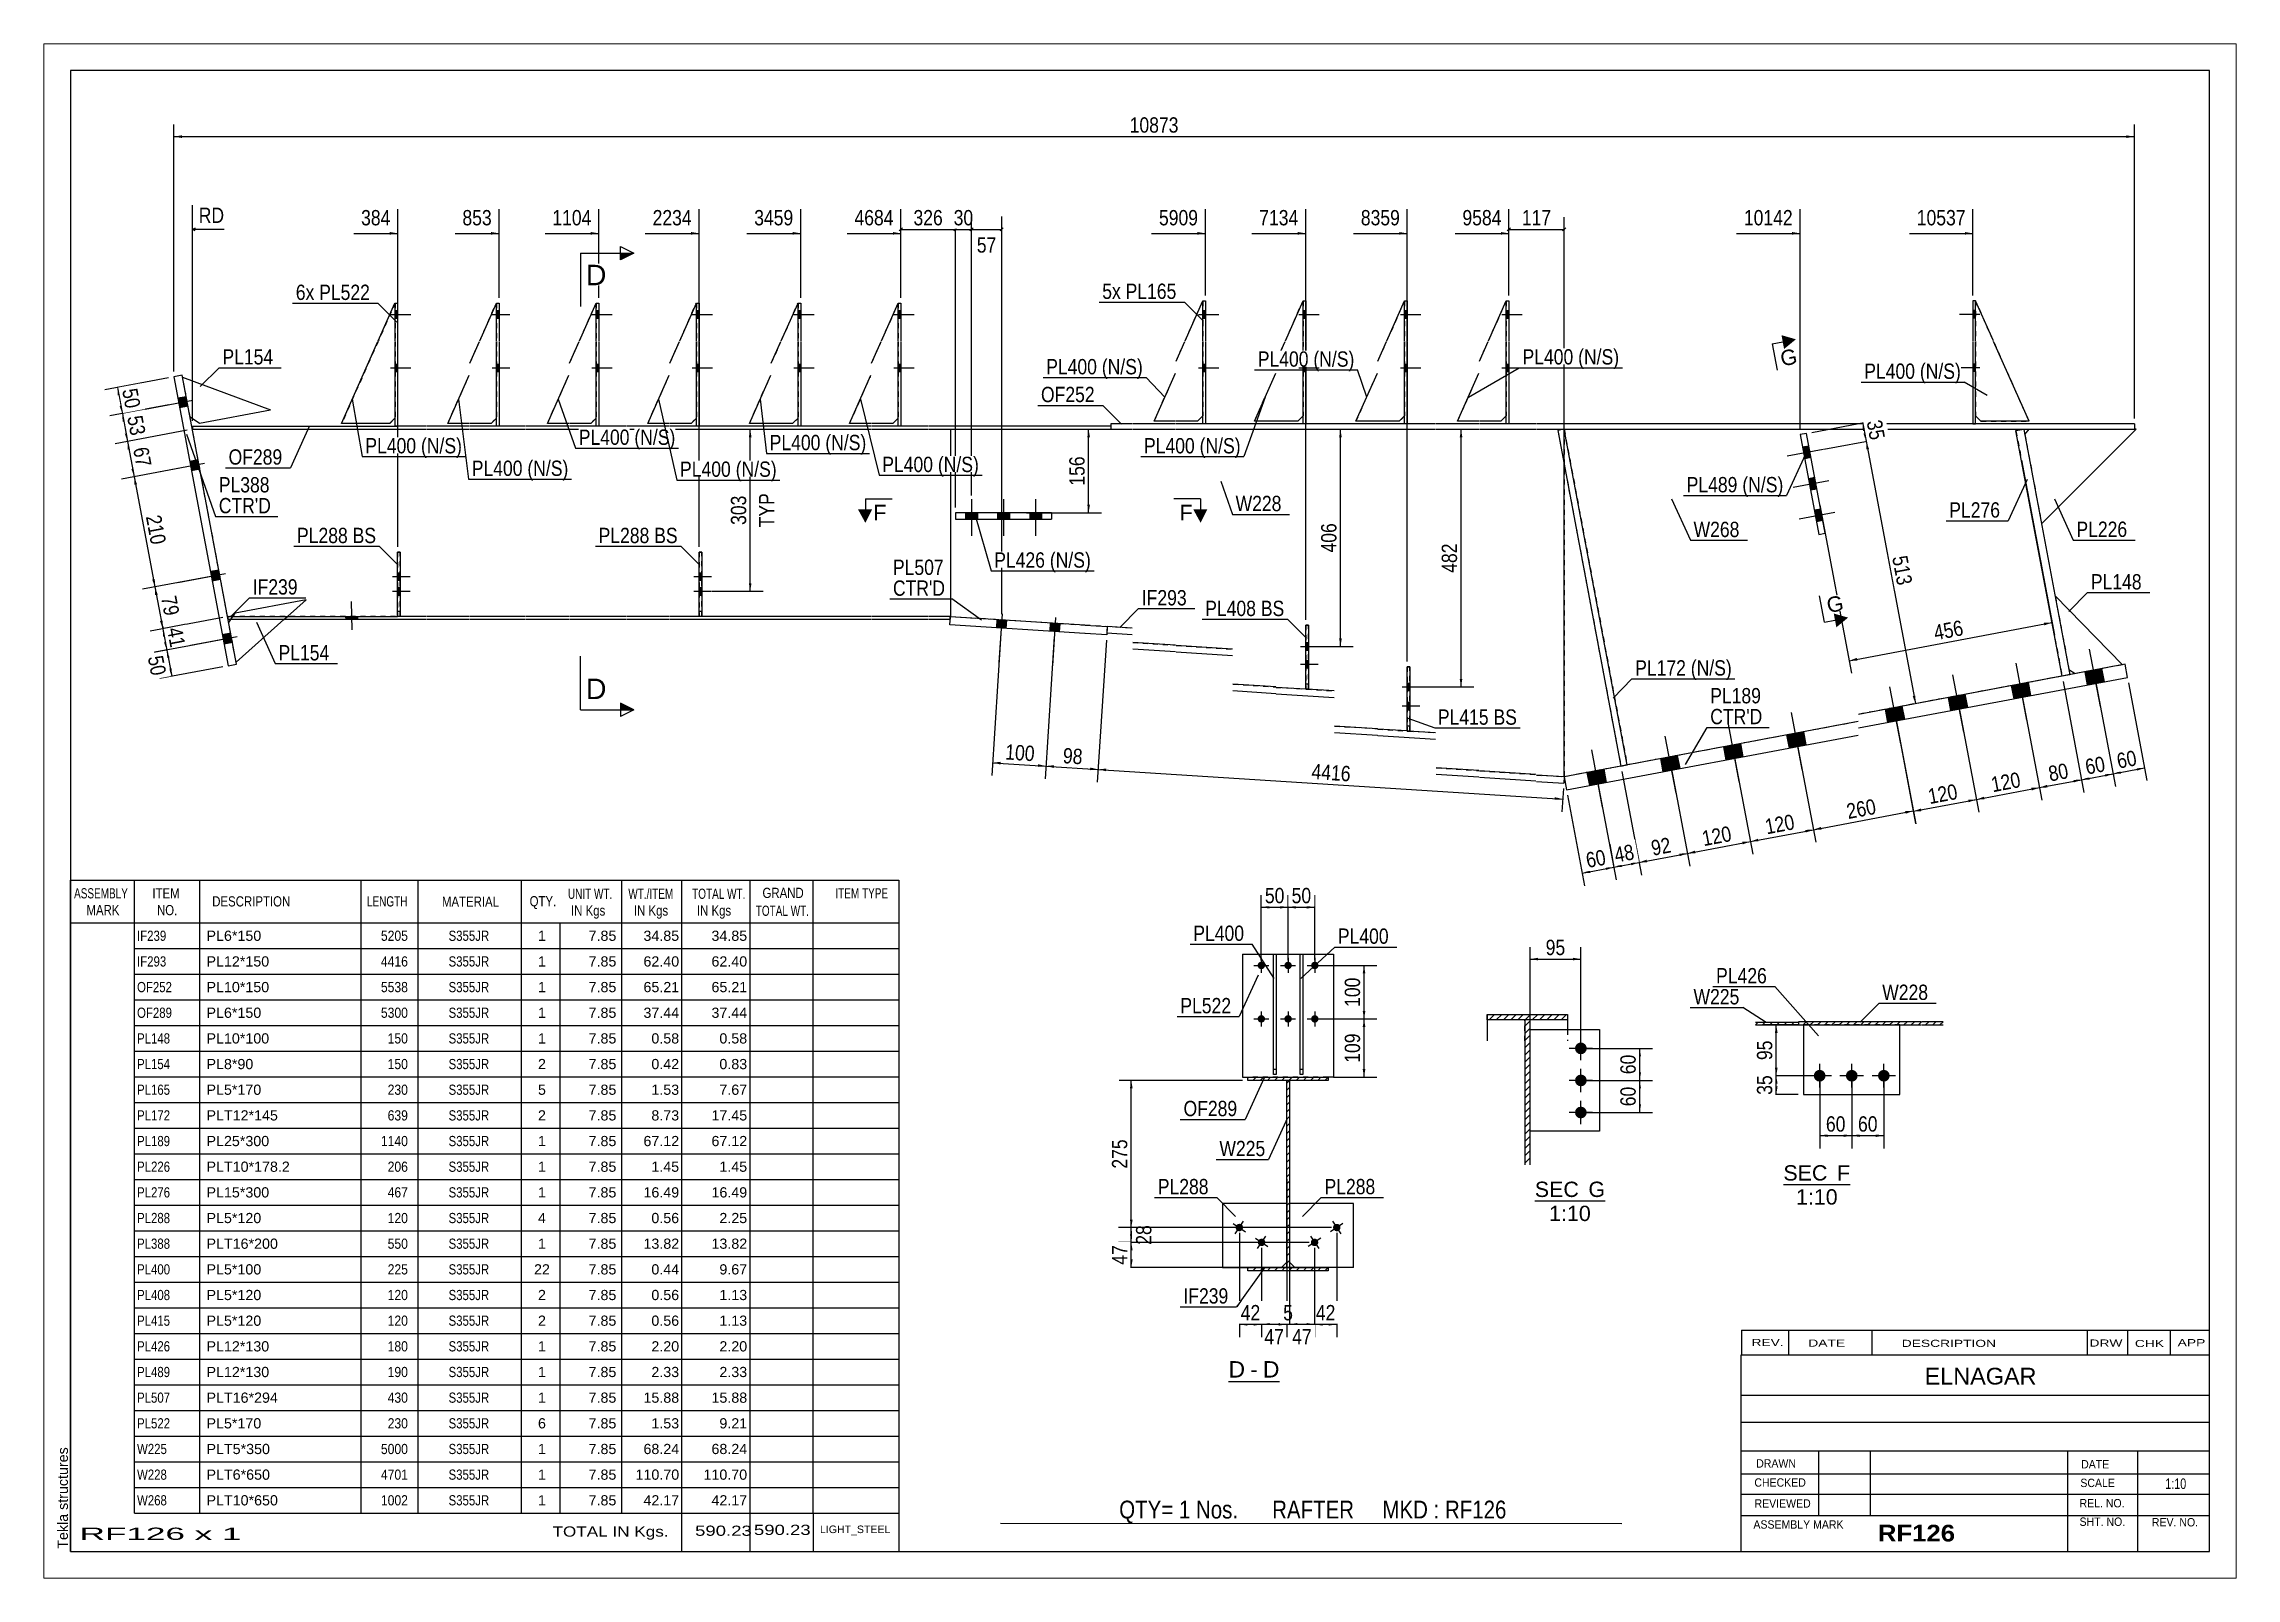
# Paper-space layout 'Layout1' of a CAD drawing. Header units: millimetres. Extents: x 0 to 410, y 0 to 287.
# The model-space entities are those that its viewports show. They can reach past a viewport. Long polylines and large blocks are cut down to what shows.
import ezdxf

# ---------------------------------------------------------------- set-up
doc = ezdxf.new("R2010")
doc.units = ezdxf.units.MM
doc.linetypes.add('DXK_LINE_DOT1', pattern=[1.8814, 0.9407, -0.9407])
doc.linetypes.add('DXK_LINE_DOT2', pattern=[3.9198, 1.9599, -1.9599])
doc.layers.add('Viewport layer', color=7, linetype='Continuous', plot=False)
doc.styles.add('Arial', font='ARIAL.TTF', dxfattribs={"height": 0.2})
doc.styles.add('Arial Bold', font='ARIALBD.TTF', dxfattribs={"height": 0.2})
doc.styles.add('Arial Narrow', font='ARIALN.TTF', dxfattribs={"height": 0.2})

# ---------------------------------------------------------------- blocks, each defined once
blk = doc.blocks.new('Unknown-627304324-1201')
at = {"color": 5, "linetype": 'Continuous'}
for p, q in [((377.22, 84.6), (-22.78, 84.6)), ((-22.78, 84.6), (-22.78, -192.4)), ((377.22, -192.4), (377.22, 84.6)), ((-22.78, -192.4), (377.22, -192.4))]:
    blk.add_line(p, q, dxfattribs=at)
at = {"color": 174, "linetype": 'Continuous', "style": 'Arial'}
blk.add_text('Tekla structures', height=1.9102, rotation=90, dxfattribs=at).set_placement((-23.28, -191.9))
blk = doc.blocks.new('Unknown-627304324-12 - 1220')
at = {"color": 7, "linetype": 'Continuous'}
blk.add_line((193.78, -160.62), (203.29, -160.62), dxfattribs=at)
at = {"color": 0, "linetype": 'Continuous'}
blk.add_wipeout([(196.87, -159.87), (196.87, -156.67), (193.78, -156.67), (193.78, -159.87)], dxfattribs=at)
blk.add_wipeout([(199.25, -159.87), (199.25, -156.67), (197.83, -156.67), (197.83, -159.87)], dxfattribs=at)
at = {"color": 96, "linetype": 'Continuous', "style": 'Arial'}
blk.add_text('D', height=3.06, dxfattribs=at).set_placement((193.78, -159.87))
at = {"color": 0, "linetype": 'Continuous'}
blk.add_wipeout([(203.29, -159.87), (203.29, -156.67), (200.21, -156.67), (200.21, -159.87)], dxfattribs=at)
at = {"color": 96, "linetype": 'Continuous', "style": 'Arial'}
for s, p in [('-', (197.83, -159.87)), ('D', (200.21, -159.87))]:
    blk.add_text(s, height=3.06, dxfattribs=at).set_placement(p)
blk = doc.blocks.new('Unknown-627304324-13 - 12159')
at = {"color": 1, "linetype": 'Continuous'}
blk.add_line((251.06, -126.85), (264.19, -126.85), dxfattribs=at)
at = {"color": 0, "linetype": 'Continuous'}
blk.add_wipeout([(259.28, -126.1), (259.28, -123.1), (251.06, -123.1), (251.06, -126.1)], dxfattribs=at)
blk.add_wipeout([(264.19, -126.1), (264.19, -123.1), (261.08, -123.1), (261.08, -126.1)], dxfattribs=at)
blk.add_wipeout([(261.51, -130.6), (261.51, -127.6), (253.73, -127.6), (253.73, -130.6)], dxfattribs=at)
at = {"color": 136, "linetype": 'Continuous', "style": 'Arial'}
for s, height, p in [('SEC', 2.865, (251.06, -126.1)), ('G', 2.87, (261.08, -126.1)), ('1:10', 2.865, (253.73, -130.6))]:
    blk.add_text(s, height=height, dxfattribs=at).set_placement(p)
blk = doc.blocks.new('Unknown-627304324-14 - 11956')
at = {"color": 1, "linetype": 'Continuous'}
blk.add_line((297.55, -123.77), (310.02, -123.77), dxfattribs=at)
at = {"color": 0, "linetype": 'Continuous'}
blk.add_wipeout([(305.78, -123.02), (305.78, -120.02), (297.55, -120.02), (297.55, -123.02)], dxfattribs=at)
blk.add_wipeout([(310.02, -123.02), (310.02, -120.02), (307.58, -120.02), (307.58, -123.02)], dxfattribs=at)
blk.add_wipeout([(307.68, -127.52), (307.68, -124.52), (299.9, -124.52), (299.9, -127.52)], dxfattribs=at)
at = {"color": 136, "linetype": 'Continuous', "style": 'Arial'}
for s, height, p in [('SEC', 2.865, (297.55, -123.02)), ('F', 2.87, (307.58, -123.02)), ('1:10', 2.865, (299.9, -127.52))]:
    blk.add_text(s, height=height, dxfattribs=at).set_placement(p)
blk = doc.blocks.new('Bolt-627304324-1609 - 1602')
at = {"linetype": 'Continuous'}
for points in [[(189.46, 38.3), (189.46, 39.7), (188.96, 39.7), (188.96, 38.3)], [(189.46, 38.3), (189.46, 39.7), (188.96, 39.7), (188.96, 38.3)], [(189.46, 38.3), (189.46, 39.7), (188.96, 39.7), (188.96, 38.3)], [(189.46, 28.3), (189.46, 29.7), (188.96, 29.7), (188.96, 28.3)], [(189.46, 28.3), (189.46, 29.7), (188.96, 29.7), (188.96, 28.3)], [(189.46, 28.3), (189.46, 29.7), (188.96, 29.7), (188.96, 28.3)]]:
    blk.add_hatch(color=3, dxfattribs=at).paths.add_polyline_path(points)
at = {"color": 3, "linetype": 'Continuous'}
for p, q in [((188.16, 39), (191.96, 39)), ((188.16, 39), (191.96, 39)), ((188.16, 39), (191.96, 39)), ((188.96, 39.7), (189.46, 39.7)), ((188.96, 39.7), (189.46, 39.7)), ((188.96, 39.7), (189.46, 39.7)), ((188.96, 38.3), (189.46, 38.3)), ((188.96, 38.3), (189.46, 38.3)), ((188.96, 38.3), (189.46, 38.3)), ((188.16, 29), (191.96, 29)), ((188.16, 29), (191.96, 29)), ((188.16, 29), (191.96, 29)), ((188.96, 29.7), (189.46, 29.7)), ((188.96, 29.7), (189.46, 29.7)), ((188.96, 29.7), (189.46, 29.7)), ((188.96, 28.3), (189.46, 28.3)), ((188.96, 28.3), (189.46, 28.3)), ((188.96, 28.3), (189.46, 28.3))]:
    blk.add_line(p, q, dxfattribs=at)
blk = doc.blocks.new('Part-627304324-2163 - 1602')
at = {"color": 2, "linetype": 'Continuous'}
for p, q in [((256.54, 17.5), (255.36, 17.28)), ((255.36, 17.28), (267.15, -45.51)), ((268.33, -45.29), (256.54, 17.5)), ((267.15, -45.51), (268.33, -45.29))]:
    blk.add_line(p, q, dxfattribs=at)
blk = doc.blocks.new('Bolt-627304324-1604 - 1602')
at = {"linetype": 'Continuous'}
for points in [[(76.01, 38.3), (76.01, 39.7), (75.51, 39.7), (75.51, 38.3)], [(76.01, 38.3), (76.01, 39.7), (75.51, 39.7), (75.51, 38.3)], [(76.01, 38.3), (76.01, 39.7), (75.51, 39.7), (75.51, 38.3)], [(76.01, 28.3), (76.01, 29.7), (75.51, 29.7), (75.51, 28.3)], [(76.01, 28.3), (76.01, 29.7), (75.51, 29.7), (75.51, 28.3)], [(76.01, 28.3), (76.01, 29.7), (75.51, 29.7), (75.51, 28.3)]]:
    blk.add_hatch(color=3, dxfattribs=at).paths.add_polyline_path(points)
at = {"color": 3, "linetype": 'Continuous'}
for p, q in [((74.71, 39), (78.51, 39)), ((74.71, 39), (78.51, 39)), ((74.71, 39), (78.51, 39)), ((75.51, 39.7), (76.01, 39.7)), ((75.51, 39.7), (76.01, 39.7)), ((75.51, 39.7), (76.01, 39.7)), ((75.51, 38.3), (76.01, 38.3)), ((75.51, 38.3), (76.01, 38.3)), ((75.51, 38.3), (76.01, 38.3)), ((74.71, 29), (78.51, 29)), ((74.71, 29), (78.51, 29)), ((74.71, 29), (78.51, 29)), ((75.51, 29.7), (76.01, 29.7)), ((75.51, 29.7), (76.01, 29.7)), ((75.51, 29.7), (76.01, 29.7)), ((75.51, 28.3), (76.01, 28.3)), ((75.51, 28.3), (76.01, 28.3)), ((75.51, 28.3), (76.01, 28.3))]:
    blk.add_line(p, q, dxfattribs=at)
blk = doc.blocks.new('Part-627304324-1987 - 1602')
at = {"color": 2, "linetype": 'Continuous'}
for p, q in [((6.69, -18.1), (6.69, -17.5)), ((6.69, -17.5), (38.36, -17.5)), ((43.66, -18.1), (6.69, -18.1)), ((43.66, -17.5), (38.86, -17.5)), ((51.76, -17.5), (43.76, -17.5)), ((51.76, -18.1), (43.76, -18.1)), ((62.31, -17.5), (51.86, -17.5)), ((62.31, -18.1), (51.86, -18.1)), ((70.41, -17.5), (62.41, -17.5)), ((70.41, -18.1), (62.41, -18.1)), ((81.06, -17.5), (70.51, -17.5)), ((81.06, -18.1), (70.51, -18.1)), ((89.16, -17.5), (81.16, -17.5)), ((89.16, -18.1), (81.16, -18.1)), ((94.76, -17.5), (89.26, -17.5)), ((100.06, -18.1), (89.26, -18.1)), ((100.06, -17.5), (95.26, -17.5)), ((108.16, -17.5), (100.16, -17.5)), ((108.16, -18.1), (100.16, -18.1)), ((118.81, -17.5), (108.26, -17.5)), ((118.81, -18.1), (108.26, -18.1)), ((126.91, -17.5), (118.91, -17.5)), ((126.91, -18.1), (118.91, -18.1)), ((137.56, -17.5), (127.01, -17.5)), ((137.56, -18.1), (127.01, -18.1)), ((141.72, -17.5), (137.66, -17.5)), ((141.72, -18.1), (137.66, -18.1)), ((141.74, -17.87), (141.72, -17.5))]:
    blk.add_line(p, q, dxfattribs=at)
at = {"color": 7, "linetype": 'DXK_LINE_DOT1'}
for p, q in [((141.72, -18.1), (141.75, -18.1)), ((141.75, -18.1), (141.74, -17.87))]:
    blk.add_line(p, q, dxfattribs=at)
blk = doc.blocks.new('Part-627304324-1982 - 1602')
at = {"color": 2, "linetype": 'Continuous'}
for p, q in [((0, 18.1), (0, 17.5)), ((0, 18.1), (37.86, 18.1)), ((0, 17.5), (43.66, 17.5)), ((43.66, 18.1), (38.36, 18.1)), ((51.76, 18.1), (43.76, 18.1)), ((43.76, 17.5), (51.76, 17.5)), ((56.86, 18.1), (51.86, 18.1)), ((51.86, 17.5), (62.31, 17.5)), ((62.31, 18.1), (57.36, 18.1)), ((70.41, 18.1), (62.41, 18.1)), ((62.41, 17.5), (70.41, 17.5)), ((75.51, 18.1), (70.51, 18.1)), ((70.51, 17.5), (81.06, 17.5)), ((81.06, 18.1), (76.01, 18.1)), ((89.16, 18.1), (81.16, 18.1)), ((81.16, 17.5), (89.16, 17.5)), ((94.26, 18.1), (89.26, 18.1)), ((89.26, 17.5), (100.06, 17.5)), ((100.06, 18.1), (94.76, 18.1)), ((108.16, 18.1), (100.16, 18.1)), ((100.16, 17.5), (108.16, 17.5)), ((113.26, 18.1), (108.26, 18.1)), ((108.26, 17.5), (118.81, 17.5)), ((118.81, 18.1), (113.76, 18.1)), ((126.91, 18.1), (118.91, 18.1)), ((118.91, 17.5), (126.91, 17.5)), ((132.01, 18.1), (127.01, 18.1)), ((127.01, 17.5), (137.56, 17.5)), ((137.56, 18.1), (132.51, 18.1)), ((166.89, 18.1), (137.66, 18.1)), ((137.66, 17.5), (166.89, 17.5)), ((171.76, 18.1), (166.99, 18.1)), ((166.99, 17.5), (171.76, 17.5)), ((171.76, 18.1), (171.76, 17.5))]:
    blk.add_line(p, q, dxfattribs=at)
at = {"color": 7, "linetype": 'DXK_LINE_DOT1'}
for p, q in [((38.36, 18.1), (37.86, 18.1)), ((57.36, 18.1), (56.86, 18.1)), ((76.01, 18.1), (75.51, 18.1)), ((94.76, 18.1), (94.26, 18.1)), ((113.76, 18.1), (113.26, 18.1)), ((132.51, 18.1), (132.01, 18.1))]:
    blk.add_line(p, q, dxfattribs=at)
blk = doc.blocks.new('Bolt-627304324-1605 - 1602')
at = {"linetype": 'Continuous'}
for points in [[(208.21, 38.3), (208.21, 39.7), (207.71, 39.7), (207.71, 38.3)], [(208.21, 38.3), (208.21, 39.7), (207.71, 39.7), (207.71, 38.3)], [(208.21, 38.3), (208.21, 39.7), (207.71, 39.7), (207.71, 38.3)], [(208.21, 28.3), (208.21, 29.7), (207.71, 29.7), (207.71, 28.3)], [(208.21, 28.3), (208.21, 29.7), (207.71, 29.7), (207.71, 28.3)], [(208.21, 28.3), (208.21, 29.7), (207.71, 29.7), (207.71, 28.3)]]:
    blk.add_hatch(color=3, dxfattribs=at).paths.add_polyline_path(points)
at = {"color": 3, "linetype": 'Continuous'}
for p, q in [((206.91, 39), (210.71, 39)), ((206.91, 39), (210.71, 39)), ((206.91, 39), (210.71, 39)), ((207.71, 39.7), (208.21, 39.7)), ((207.71, 39.7), (208.21, 39.7)), ((207.71, 39.7), (208.21, 39.7)), ((207.71, 38.3), (208.21, 38.3)), ((207.71, 38.3), (208.21, 38.3)), ((207.71, 38.3), (208.21, 38.3)), ((206.91, 29), (210.71, 29)), ((206.91, 29), (210.71, 29)), ((206.91, 29), (210.71, 29)), ((207.71, 29.7), (208.21, 29.7)), ((207.71, 29.7), (208.21, 29.7)), ((207.71, 29.7), (208.21, 29.7)), ((207.71, 28.3), (208.21, 28.3)), ((207.71, 28.3), (208.21, 28.3)), ((207.71, 28.3), (208.21, 28.3))]:
    blk.add_line(p, q, dxfattribs=at)
blk = doc.blocks.new('Bolt-627304324-1606 - 1602')
at = {"linetype": 'Continuous'}
for points in [[(227.21, 38.3), (227.21, 39.7), (226.71, 39.7), (226.71, 38.3)], [(227.21, 38.3), (227.21, 39.7), (226.71, 39.7), (226.71, 38.3)], [(227.21, 38.3), (227.21, 39.7), (226.71, 39.7), (226.71, 38.3)], [(227.21, 28.3), (227.21, 29.7), (226.71, 29.7), (226.71, 28.3)], [(227.21, 28.3), (227.21, 29.7), (226.71, 29.7), (226.71, 28.3)], [(227.21, 28.3), (227.21, 29.7), (226.71, 29.7), (226.71, 28.3)]]:
    blk.add_hatch(color=3, dxfattribs=at).paths.add_polyline_path(points)
at = {"color": 3, "linetype": 'Continuous'}
for p, q in [((225.91, 39), (229.71, 39)), ((225.91, 39), (229.71, 39)), ((225.91, 39), (229.71, 39)), ((226.71, 39.7), (227.21, 39.7)), ((226.71, 39.7), (227.21, 39.7)), ((226.71, 39.7), (227.21, 39.7)), ((226.71, 38.3), (227.21, 38.3)), ((226.71, 38.3), (227.21, 38.3)), ((226.71, 38.3), (227.21, 38.3)), ((225.91, 29), (229.71, 29)), ((225.91, 29), (229.71, 29)), ((225.91, 29), (229.71, 29)), ((226.71, 29.7), (227.21, 29.7)), ((226.71, 29.7), (227.21, 29.7)), ((226.71, 29.7), (227.21, 29.7)), ((226.71, 28.3), (227.21, 28.3)), ((226.71, 28.3), (227.21, 28.3)), ((226.71, 28.3), (227.21, 28.3))]:
    blk.add_line(p, q, dxfattribs=at)
blk = doc.blocks.new('Bolt-627304324-1607 - 1602')
at = {"linetype": 'Continuous'}
for points in [[(227.71, -31.39), (227.71, -29.99), (227.21, -29.99), (227.21, -31.39)], [(227.71, -34.95), (227.71, -33.55), (227.21, -33.55), (227.21, -34.95)]]:
    blk.add_hatch(color=3, dxfattribs=at).paths.add_polyline_path(points)
at = {"color": 3, "linetype": 'Continuous'}
for p, q in [((226.26, -30.69), (229.56, -30.69)), ((227.21, -29.99), (227.71, -29.99)), ((227.21, -31.39), (227.71, -31.39)), ((226.26, -34.25), (229.56, -34.25)), ((227.21, -33.55), (227.71, -33.55)), ((227.21, -34.95), (227.71, -34.95))]:
    blk.add_line(p, q, dxfattribs=at)
blk = doc.blocks.new('Part-627304324-1736 - 1602')
at = {"color": 7, "linetype": 'DXK_LINE_DOT1'}
for p, q in [((91.13, 34.05), (94.26, 41.1)), ((94.26, 41.1), (94.26, 34.05)), ((89.26, 29.85), (91.08, 33.95)), ((94.26, 33.95), (94.26, 19.6)), ((85.16, 18.6), (89.16, 27.6)), ((89.16, 18.6), (85.16, 18.6)), ((93.26, 18.6), (89.26, 18.6)), ((94.26, 19.6), (93.26, 18.6))]:
    blk.add_line(p, q, dxfattribs=at)
blk = doc.blocks.new('Part-627304324-1672 - 1602')
at = {"color": 7, "linetype": 'DXK_LINE_DOT1'}
for p, q in [((6.57, -17.5), (0, 17.5)), ((0, 17.5), (43.66, 17.5)), ((43.76, 17.5), (51.76, 17.5)), ((51.86, 17.5), (62.31, 17.5)), ((62.41, 17.5), (70.41, 17.5)), ((70.51, 17.5), (81.06, 17.5)), ((81.16, 17.5), (89.16, 17.5)), ((89.26, 17.5), (100.06, 17.5)), ((100.16, 17.5), (108.16, 17.5)), ((108.26, 17.5), (118.81, 17.5)), ((118.91, 17.5), (126.91, 17.5)), ((127.01, 17.5), (137.56, 17.5)), ((137.66, 17.5), (141.77, 17.5)), ((141.77, 17.5), (141.77, -17.5)), ((43.66, -17.5), (6.69, -17.5)), ((51.76, -17.5), (43.76, -17.5)), ((62.31, -17.5), (51.86, -17.5)), ((70.41, -17.5), (62.41, -17.5)), ((81.06, -17.5), (70.51, -17.5)), ((89.16, -17.5), (81.16, -17.5)), ((100.06, -17.5), (89.26, -17.5)), ((108.16, -17.5), (100.16, -17.5)), ((118.81, -17.5), (108.26, -17.5)), ((126.91, -17.5), (118.91, -17.5)), ((137.56, -17.5), (127.01, -17.5)), ((141.77, -17.5), (137.66, -17.5))]:
    blk.add_line(p, q, dxfattribs=at)
at = {"color": 2, "linetype": 'Continuous'}
for p, q in [((6.69, -17.5), (6.57, -17.5)), ((141.76, -17.5), (141.72, -17.5))]:
    blk.add_line(p, q, dxfattribs=at)
blk = doc.blocks.new('Bolt-627304324-1608 - 1602')
at = {"linetype": 'Continuous'}
for points in [[(333.5, 38.3), (333.5, 39.7), (333, 39.7), (333, 38.3)], [(333.5, 38.3), (333.5, 39.7), (333, 39.7), (333, 38.3)], [(333.5, 38.3), (333.5, 39.7), (333, 39.7), (333, 38.3)], [(333.5, 28.3), (333.5, 29.7), (333, 29.7), (333, 28.3)], [(333.5, 28.3), (333.5, 29.7), (333, 29.7), (333, 28.3)], [(333.5, 28.3), (333.5, 29.7), (333, 29.7), (333, 28.3)]]:
    blk.add_hatch(color=3, dxfattribs=at).paths.add_polyline_path(points)
at = {"color": 3, "linetype": 'Continuous'}
for p, q in [((334.3, 39), (330.5, 39)), ((334.3, 39), (330.5, 39)), ((334.3, 39), (330.5, 39)), ((333.5, 39.7), (333, 39.7)), ((333.5, 39.7), (333, 39.7)), ((333.5, 39.7), (333, 39.7)), ((333.5, 38.3), (333, 38.3)), ((333.5, 38.3), (333, 38.3)), ((333.5, 38.3), (333, 38.3)), ((334.3, 29), (330.5, 29)), ((334.3, 29), (330.5, 29)), ((334.3, 29), (330.5, 29)), ((333.5, 29.7), (333, 29.7)), ((333.5, 29.7), (333, 29.7)), ((333.5, 29.7), (333, 29.7)), ((333.5, 28.3), (333, 28.3)), ((333.5, 28.3), (333, 28.3)), ((333.5, 28.3), (333, 28.3))]:
    blk.add_line(p, q, dxfattribs=at)
blk = doc.blocks.new('Bolt-627304324-1610 - 1602')
at = {"linetype": 'Continuous'}
for points in [[(246.21, 38.3), (246.21, 39.7), (245.71, 39.7), (245.71, 38.3)], [(246.21, 38.3), (246.21, 39.7), (245.71, 39.7), (245.71, 38.3)], [(246.21, 38.3), (246.21, 39.7), (245.71, 39.7), (245.71, 38.3)], [(246.21, 28.3), (246.21, 29.7), (245.71, 29.7), (245.71, 28.3)], [(246.21, 28.3), (246.21, 29.7), (245.71, 29.7), (245.71, 28.3)], [(246.21, 28.3), (246.21, 29.7), (245.71, 29.7), (245.71, 28.3)]]:
    blk.add_hatch(color=3, dxfattribs=at).paths.add_polyline_path(points)
at = {"color": 3, "linetype": 'Continuous'}
for p, q in [((244.91, 39), (248.71, 39)), ((244.91, 39), (248.71, 39)), ((244.91, 39), (248.71, 39)), ((245.71, 39.7), (246.21, 39.7)), ((245.71, 39.7), (246.21, 39.7)), ((245.71, 39.7), (246.21, 39.7)), ((245.71, 38.3), (246.21, 38.3)), ((245.71, 38.3), (246.21, 38.3)), ((245.71, 38.3), (246.21, 38.3)), ((244.91, 29), (248.71, 29)), ((244.91, 29), (248.71, 29)), ((244.91, 29), (248.71, 29)), ((245.71, 29.7), (246.21, 29.7)), ((245.71, 29.7), (246.21, 29.7)), ((245.71, 29.7), (246.21, 29.7)), ((245.71, 28.3), (246.21, 28.3)), ((245.71, 28.3), (246.21, 28.3)), ((245.71, 28.3), (246.21, 28.3))]:
    blk.add_line(p, q, dxfattribs=at)
blk = doc.blocks.new('Bolt-627304324-1611 - 1602')
at = {"linetype": 'Continuous'}
for points in [[(-2.72, 23.3), (-2.38, 21.53), (-0.81, 21.82), (-1.14, 23.59)], [(-2.72, 23.3), (-2.38, 21.53), (-0.81, 21.82), (-1.14, 23.59)], [(-0.5, 11.5), (-0.17, 9.74), (1.4, 10.03), (1.07, 11.8)], [(-0.5, 11.5), (-0.17, 9.74), (1.4, 10.03), (1.07, 11.8)], [(3.37, -9.13), (3.71, -10.9), (5.28, -10.61), (4.95, -8.84)], [(3.37, -9.13), (3.71, -10.9), (5.28, -10.61), (4.95, -8.84)], [(5.59, -20.93), (5.92, -22.7), (7.49, -22.4), (7.16, -20.63)], [(5.59, -20.93), (5.92, -22.7), (7.49, -22.4), (7.16, -20.63)]]:
    blk.add_hatch(color=3, dxfattribs=at).paths.add_polyline_path(points)
at = {"color": 3, "linetype": 'Continuous'}
for p, q in [((0.08, 22.91), (-8.84, 21.23)), ((0.08, 22.91), (-8.84, 21.23)), ((-1.14, 23.59), (-2.72, 23.3)), ((-1.14, 23.59), (-2.72, 23.3)), ((-0.81, 21.82), (-2.38, 21.53)), ((-0.81, 21.82), (-2.38, 21.53)), ((2.29, 11.11), (-6.63, 9.44)), ((2.29, 11.11), (-6.63, 9.44)), ((1.07, 11.8), (-0.5, 11.5)), ((1.07, 11.8), (-0.5, 11.5)), ((1.4, 10.03), (-0.17, 9.74)), ((1.4, 10.03), (-0.17, 9.74)), ((6.17, -9.53), (-2.75, -11.2)), ((6.17, -9.53), (-2.75, -11.2)), ((4.95, -8.84), (3.37, -9.13)), ((4.95, -8.84), (3.37, -9.13)), ((5.28, -10.61), (3.71, -10.9)), ((5.28, -10.61), (3.71, -10.9)), ((8.38, -21.32), (-0.54, -22.99)), ((8.38, -21.32), (-0.54, -22.99)), ((7.16, -20.63), (5.59, -20.93)), ((7.16, -20.63), (5.59, -20.93)), ((7.49, -22.4), (5.92, -22.7)), ((7.49, -22.4), (5.92, -22.7))]:
    blk.add_line(p, q, dxfattribs=at)
blk = doc.blocks.new('Bolt-627304324-1612 - 1602')
at = {"linetype": 'Continuous'}
for points in [[(146.8, 1.9), (144.6, 1.9), (144.6, 0.7), (146.8, 0.7)], [(152.8, 1.9), (150.6, 1.9), (150.6, 0.7), (152.8, 0.7)], [(158.8, 1.9), (156.6, 1.9), (156.6, 0.7), (158.8, 0.7)]]:
    blk.add_hatch(color=3, dxfattribs=at).paths.add_polyline_path(points)
at = {"color": 3, "linetype": 'Continuous'}
for p, q in [((145.7, 4.4), (145.7, -2.4)), ((151.7, 4.4), (151.7, -2.4)), ((157.7, 4.4), (157.7, -2.4)), ((144.6, 1.9), (144.6, 0.7)), ((146.8, 1.9), (146.8, 0.7)), ((150.6, 1.9), (150.6, 0.7)), ((152.8, 1.9), (152.8, 0.7)), ((156.6, 1.9), (156.6, 0.7)), ((158.8, 1.9), (158.8, 0.7))]:
    blk.add_line(p, q, dxfattribs=at)
blk = doc.blocks.new('Part-627304324-1741 - 1602')
at = {"color": 7, "linetype": 'DXK_LINE_DOT1'}
for p, q in [((223.4, 34.05), (226.71, 41.5)), ((226.71, 41.5), (226.71, 34.05)), ((221.71, 30.25), (223.35, 33.95)), ((226.71, 33.95), (226.71, 20)), ((217.61, 19), (221.61, 28)), ((221.61, 19), (217.61, 19)), ((225.71, 19), (221.71, 19)), ((226.71, 20), (225.71, 19))]:
    blk.add_line(p, q, dxfattribs=at)
blk = doc.blocks.new('Bolt-627304324-1613 - 1602')
at = {"linetype": 'Continuous'}
for points in [[(208.21, -22.41), (208.21, -23.81), (208.71, -23.81), (208.71, -22.41)], [(208.21, -25.73), (208.21, -27.13), (208.71, -27.13), (208.71, -25.73)]]:
    blk.add_hatch(color=3, dxfattribs=at).paths.add_polyline_path(points)
at = {"color": 3, "linetype": 'Continuous'}
for p, q in [((207.26, -23.11), (210.56, -23.11)), ((208.21, -22.41), (208.71, -22.41)), ((208.21, -23.81), (208.71, -23.81)), ((207.26, -26.43), (210.56, -26.43)), ((208.21, -25.73), (208.71, -25.73)), ((208.21, -27.13), (208.71, -27.13))]:
    blk.add_line(p, q, dxfattribs=at)
blk = doc.blocks.new('Bolt-627304324-1614 - 1602')
at = {"linetype": 'Continuous'}
for points in [[(302.71, 12.21), (302.3, 14.37), (301.12, 14.15), (301.53, 11.99)], [(303.82, 6.31), (303.41, 8.47), (302.23, 8.25), (302.64, 6.09)], [(304.92, 0.41), (304.52, 2.58), (303.34, 2.35), (303.74, 0.19)]]:
    blk.add_hatch(color=3, dxfattribs=at).paths.add_polyline_path(points)
at = {"color": 3, "linetype": 'Continuous'}
for p, q in [((304.96, 13.75), (298.28, 12.49)), ((302.3, 14.37), (301.12, 14.15)), ((302.71, 12.21), (301.53, 11.99)), ((303.41, 8.47), (302.23, 8.25)), ((306.07, 7.85), (299.39, 6.6)), ((303.82, 6.31), (302.64, 6.09)), ((307.18, 1.96), (300.49, 0.7)), ((304.52, 2.58), (303.34, 2.35)), ((304.92, 0.41), (303.74, 0.19))]:
    blk.add_line(p, q, dxfattribs=at)
blk = doc.blocks.new('Part-627304324-1920 - 1602')
at = {"color": 2, "linetype": 'Continuous'}
for p, q in [((91.13, 34.05), (94.26, 41.1)), ((89.26, 29.85), (91.08, 33.95)), ((85.16, 18.6), (89.16, 27.6)), ((89.16, 18.6), (85.16, 18.6)), ((93.26, 18.6), (89.26, 18.6)), ((94.26, 19.6), (93.26, 18.6))]:
    blk.add_line(p, q, dxfattribs=at)
blk = doc.blocks.new('Bolt-627304324-1615 - 1602')
at = {"linetype": 'Continuous'}
for points in [[(57.36, 38.3), (57.36, 39.7), (56.86, 39.7), (56.86, 38.3)], [(57.36, 38.3), (57.36, 39.7), (56.86, 39.7), (56.86, 38.3)], [(57.36, 38.3), (57.36, 39.7), (56.86, 39.7), (56.86, 38.3)], [(57.36, 28.3), (57.36, 29.7), (56.86, 29.7), (56.86, 28.3)], [(57.36, 28.3), (57.36, 29.7), (56.86, 29.7), (56.86, 28.3)], [(57.36, 28.3), (57.36, 29.7), (56.86, 29.7), (56.86, 28.3)]]:
    blk.add_hatch(color=3, dxfattribs=at).paths.add_polyline_path(points)
at = {"color": 3, "linetype": 'Continuous'}
for p, q in [((56.06, 39), (59.36, 39)), ((56.06, 39), (59.36, 39)), ((56.06, 39), (59.36, 39)), ((56.86, 39.7), (57.36, 39.7)), ((56.86, 39.7), (57.36, 39.7)), ((56.86, 39.7), (57.36, 39.7)), ((56.86, 38.3), (57.36, 38.3)), ((56.86, 38.3), (57.36, 38.3)), ((56.86, 38.3), (57.36, 38.3)), ((56.06, 29), (59.36, 29)), ((56.06, 29), (59.36, 29)), ((56.06, 29), (59.36, 29)), ((56.86, 29.7), (57.36, 29.7)), ((56.86, 29.7), (57.36, 29.7)), ((56.86, 29.7), (57.36, 29.7)), ((56.86, 28.3), (57.36, 28.3)), ((56.86, 28.3), (57.36, 28.3)), ((56.86, 28.3), (57.36, 28.3))]:
    blk.add_line(p, q, dxfattribs=at)
blk = doc.blocks.new('Bolt-627304324-1616 - 1602')
at = {"linetype": 'Continuous'}
for points in [[(94.76, 38.3), (94.76, 39.7), (94.26, 39.7), (94.26, 38.3)], [(94.76, 38.3), (94.76, 39.7), (94.26, 39.7), (94.26, 38.3)], [(94.76, 38.3), (94.76, 39.7), (94.26, 39.7), (94.26, 38.3)], [(94.76, 28.3), (94.76, 29.7), (94.26, 29.7), (94.26, 28.3)], [(94.76, 28.3), (94.76, 29.7), (94.26, 29.7), (94.26, 28.3)], [(94.76, 28.3), (94.76, 29.7), (94.26, 29.7), (94.26, 28.3)]]:
    blk.add_hatch(color=3, dxfattribs=at).paths.add_polyline_path(points)
at = {"color": 3, "linetype": 'Continuous'}
for p, q in [((93.46, 39), (97.26, 39)), ((93.46, 39), (97.26, 39)), ((93.46, 39), (97.26, 39)), ((94.26, 39.7), (94.76, 39.7)), ((94.26, 39.7), (94.76, 39.7)), ((94.26, 39.7), (94.76, 39.7)), ((94.26, 38.3), (94.76, 38.3)), ((94.26, 38.3), (94.76, 38.3)), ((94.26, 38.3), (94.76, 38.3)), ((93.46, 29), (97.26, 29)), ((93.46, 29), (97.26, 29)), ((93.46, 29), (97.26, 29)), ((94.26, 29.7), (94.76, 29.7)), ((94.26, 29.7), (94.76, 29.7)), ((94.26, 29.7), (94.76, 29.7)), ((94.26, 28.3), (94.76, 28.3)), ((94.26, 28.3), (94.76, 28.3)), ((94.26, 28.3), (94.76, 28.3))]:
    blk.add_line(p, q, dxfattribs=at)
blk = doc.blocks.new('Part-627304324-1930 - 1602')
at = {"color": 2, "linetype": 'Continuous'}
for p, q in [((56.86, 34.05), (56.86, 41.1)), ((56.86, 41.1), (57.36, 41.1)), ((57.36, 41.1), (57.36, 34.05)), ((56.86, 18.1), (56.86, 33.95)), ((57.36, 33.95), (57.36, 18.1)), ((57.36, 18.1), (56.86, 18.1))]:
    blk.add_line(p, q, dxfattribs=at)
blk = doc.blocks.new('Part-627304324-1866 - 1602')
at = {"color": 2, "linetype": 'Continuous'}
for p, q in [((336.81, 34.05), (333.5, 41.5)), ((343.5, 19), (336.86, 33.95)), ((334.5, 19), (333.5, 20)), ((343.5, 19), (334.5, 19))]:
    blk.add_line(p, q, dxfattribs=at)
blk = doc.blocks.new('Bolt-627304324-1617 - 1602')
at = {"linetype": 'Continuous'}
for points in [[(94.76, -9.32), (94.76, -10.72), (95.26, -10.72), (95.26, -9.32)], [(94.76, -12.1), (94.76, -13.5), (95.26, -13.5), (95.26, -12.1)]]:
    blk.add_hatch(color=3, dxfattribs=at).paths.add_polyline_path(points)
at = {"color": 3, "linetype": 'Continuous'}
for p, q in [((93.81, -10.02), (97.11, -10.02)), ((94.76, -9.32), (95.26, -9.32)), ((94.76, -10.72), (95.26, -10.72)), ((94.76, -12.1), (95.26, -12.1)), ((93.81, -12.8), (97.11, -12.8)), ((94.76, -13.5), (95.26, -13.5))]:
    blk.add_line(p, q, dxfattribs=at)
blk = doc.blocks.new('Bolt-627304324-1618 - 1602')
at = {"color": 3, "linetype": 'DXK_LINE_DOT2'}
for p, q in [((93.96, -10.02), (95.26, -10.02)), ((94.76, -9.32), (95.26, -9.32)), ((94.76, -10.72), (95.26, -10.72)), ((94.76, -12.1), (95.26, -12.1)), ((93.96, -12.8), (95.26, -12.8)), ((94.76, -13.5), (95.26, -13.5))]:
    blk.add_line(p, q, dxfattribs=at)
blk = doc.blocks.new('Part-627304324-2009 - 1602')
at = {"color": 2, "linetype": 'Continuous'}
for p, q in [((141.66, -19.1), (141.76, -17.5)), ((166.89, -20.71), (141.66, -19.1)), ((141.76, -17.5), (166.89, -19.1)), ((166.99, -19.11), (171.09, -19.37)), ((171.09, -19.37), (170.99, -20.97)), ((170.99, -20.97), (166.99, -20.71))]:
    blk.add_line(p, q, dxfattribs=at)
blk = doc.blocks.new('Part-627304324-1945 - 1602')
at = {"color": 7, "linetype": 'DXK_LINE_DOT1'}
for p, q in [((128.88, 34.05), (132.01, 41.1)), ((127.01, 29.85), (128.83, 33.95)), ((122.91, 18.6), (126.91, 27.6)), ((126.91, 18.6), (122.91, 18.6)), ((131.01, 18.6), (127.01, 18.6)), ((132.01, 19.6), (131.01, 18.6))]:
    blk.add_line(p, q, dxfattribs=at)
blk = doc.blocks.new('Part-627304324-1817 - 1602')
at = {"color": 2, "linetype": 'Continuous'}
for p, q in [((185.65, 34.05), (188.96, 41.5)), ((183.96, 30.25), (185.6, 33.95)), ((179.86, 19), (183.86, 28)), ((183.86, 19), (179.86, 19)), ((187.96, 19), (183.96, 19)), ((188.96, 20), (187.96, 19))]:
    blk.add_line(p, q, dxfattribs=at)
blk = doc.blocks.new('Part-627304324-1746 - 1602')
at = {"color": 7, "linetype": 'DXK_LINE_DOT1'}
for p, q in [((204.4, 34.05), (207.71, 41.5)), ((207.71, 41.5), (207.71, 34.05)), ((202.71, 30.25), (204.35, 33.95)), ((207.71, 33.95), (207.71, 20)), ((198.61, 19), (202.61, 28)), ((202.61, 19), (198.61, 19)), ((206.71, 19), (202.71, 19)), ((207.71, 20), (206.71, 19))]:
    blk.add_line(p, q, dxfattribs=at)
blk = doc.blocks.new('Part-627304324-1940 - 1602')
at = {"color": 2, "linetype": 'Continuous'}
for p, q in [((128.88, 34.05), (132.01, 41.1)), ((127.01, 29.85), (128.83, 33.95)), ((122.91, 18.6), (126.91, 27.6)), ((126.91, 18.6), (122.91, 18.6)), ((131.01, 18.6), (127.01, 18.6)), ((132.01, 19.6), (131.01, 18.6))]:
    blk.add_line(p, q, dxfattribs=at)
at = {"color": 7, "linetype": 'DXK_LINE_DOT1'}
for p, q in [((132.01, 41.1), (132.01, 34.05)), ((132.01, 33.95), (132.01, 19.6))]:
    blk.add_line(p, q, dxfattribs=at)
blk = doc.blocks.new('Part-627304324-1812 - 1602')
at = {"color": 2, "linetype": 'Continuous'}
for p, q in [((72.38, 34.05), (75.51, 41.1)), ((70.51, 29.85), (72.33, 33.95)), ((66.41, 18.6), (70.41, 27.6)), ((70.41, 18.6), (66.41, 18.6)), ((74.51, 18.6), (70.51, 18.6)), ((75.51, 19.6), (74.51, 18.6))]:
    blk.add_line(p, q, dxfattribs=at)
blk = doc.blocks.new('Bolt-627304324-1619 - 1602')
at = {"color": 3, "linetype": 'DXK_LINE_DOT2'}
for p, q in [((37.56, -10.02), (38.86, -10.02)), ((38.36, -9.32), (38.86, -9.32)), ((38.36, -10.72), (38.86, -10.72)), ((38.36, -12.1), (38.86, -12.1)), ((37.56, -12.8), (38.86, -12.8)), ((38.36, -13.5), (38.86, -13.5))]:
    blk.add_line(p, q, dxfattribs=at)
blk = doc.blocks.new('Bolt-627304324-1620 - 1602')
at = {"color": 3, "linetype": 'DXK_LINE_DOT2'}
for p, q in [((207.41, -23.11), (208.71, -23.11)), ((208.21, -22.41), (208.71, -22.41)), ((208.21, -23.81), (208.71, -23.81)), ((207.41, -26.43), (208.71, -26.43)), ((208.21, -25.73), (208.71, -25.73)), ((208.21, -27.13), (208.71, -27.13))]:
    blk.add_line(p, q, dxfattribs=at)
blk = doc.blocks.new('Bolt-627304324-1621 - 1602')
at = {"linetype": 'Continuous'}
for points in [[(113.76, 38.3), (113.76, 39.7), (113.26, 39.7), (113.26, 38.3)], [(113.76, 38.3), (113.76, 39.7), (113.26, 39.7), (113.26, 38.3)], [(113.76, 38.3), (113.76, 39.7), (113.26, 39.7), (113.26, 38.3)], [(113.76, 28.3), (113.76, 29.7), (113.26, 29.7), (113.26, 28.3)], [(113.76, 28.3), (113.76, 29.7), (113.26, 29.7), (113.26, 28.3)], [(113.76, 28.3), (113.76, 29.7), (113.26, 29.7), (113.26, 28.3)]]:
    blk.add_hatch(color=3, dxfattribs=at).paths.add_polyline_path(points)
at = {"color": 3, "linetype": 'Continuous'}
for p, q in [((112.46, 39), (116.26, 39)), ((112.46, 39), (116.26, 39)), ((112.46, 39), (116.26, 39)), ((113.26, 39.7), (113.76, 39.7)), ((113.26, 39.7), (113.76, 39.7)), ((113.26, 39.7), (113.76, 39.7)), ((113.26, 38.3), (113.76, 38.3)), ((113.26, 38.3), (113.76, 38.3)), ((113.26, 38.3), (113.76, 38.3)), ((112.46, 29), (116.26, 29)), ((112.46, 29), (116.26, 29)), ((112.46, 29), (116.26, 29)), ((113.26, 29.7), (113.76, 29.7)), ((113.26, 29.7), (113.76, 29.7)), ((113.26, 29.7), (113.76, 29.7)), ((113.26, 28.3), (113.76, 28.3)), ((113.26, 28.3), (113.76, 28.3)), ((113.26, 28.3), (113.76, 28.3))]:
    blk.add_line(p, q, dxfattribs=at)
blk = doc.blocks.new('Bolt-627304324-1622 - 1602')
at = {"linetype": 'Continuous'}
for points in [[(152.26, -18.17), (150.46, -18.05), (150.36, -19.65), (152.15, -19.77)], [(152.26, -18.17), (150.46, -18.05), (150.36, -19.65), (152.15, -19.77)], [(152.26, -18.17), (150.46, -18.05), (150.36, -19.65), (152.15, -19.77)], [(152.26, -18.17), (150.46, -18.05), (150.36, -19.65), (152.15, -19.77)], [(162.23, -18.81), (160.44, -18.69), (160.34, -20.29), (162.13, -20.4)], [(162.23, -18.81), (160.44, -18.69), (160.34, -20.29), (162.13, -20.4)], [(162.23, -18.81), (160.44, -18.69), (160.34, -20.29), (162.13, -20.4)], [(162.23, -18.81), (160.44, -18.69), (160.34, -20.29), (162.13, -20.4)]]:
    blk.add_hatch(color=3, dxfattribs=at).paths.add_polyline_path(points)
at = {"color": 3, "linetype": 'Continuous'}
for p, q in [((150.46, -18.05), (150.36, -19.65)), ((150.46, -18.05), (150.36, -19.65)), ((150.46, -18.05), (150.36, -19.65)), ((150.46, -18.05), (150.36, -19.65)), ((151.43, -17.04), (150.85, -26.1)), ((151.43, -17.04), (150.85, -26.1)), ((151.43, -17.04), (150.85, -26.1)), ((151.43, -17.04), (150.85, -26.1)), ((152.26, -18.17), (152.15, -19.77)), ((152.26, -18.17), (152.15, -19.77)), ((152.26, -18.17), (152.15, -19.77)), ((152.26, -18.17), (152.15, -19.77)), ((160.44, -18.69), (160.34, -20.29)), ((160.44, -18.69), (160.34, -20.29)), ((160.44, -18.69), (160.34, -20.29)), ((160.44, -18.69), (160.34, -20.29)), ((161.41, -17.68), (160.83, -26.73)), ((161.41, -17.68), (160.83, -26.73)), ((161.41, -17.68), (160.83, -26.73)), ((161.41, -17.68), (160.83, -26.73)), ((162.23, -18.81), (162.13, -20.4)), ((162.23, -18.81), (162.13, -20.4)), ((162.23, -18.81), (162.13, -20.4)), ((162.23, -18.81), (162.13, -20.4))]:
    blk.add_line(p, q, dxfattribs=at)
blk = doc.blocks.new('Bolt-627304324-1623 - 1602')
at = {"color": 3, "linetype": 'DXK_LINE_DOT2'}
for p, q in [((226.41, -30.69), (227.71, -30.69)), ((227.21, -29.99), (227.71, -29.99)), ((227.21, -31.39), (227.71, -31.39)), ((226.41, -34.25), (227.71, -34.25)), ((227.21, -33.55), (227.71, -33.55)), ((227.21, -34.95), (227.71, -34.95))]:
    blk.add_line(p, q, dxfattribs=at)
blk = doc.blocks.new('Part-627304324-1935 - 1602')
at = {"color": 7, "linetype": 'DXK_LINE_DOT1'}
for p, q in [((242.4, 34.05), (245.71, 41.5)), ((245.71, 41.5), (245.71, 34.05)), ((240.71, 30.25), (242.35, 33.95)), ((245.71, 33.95), (245.71, 20)), ((236.61, 19), (240.61, 28)), ((240.61, 19), (236.61, 19)), ((244.71, 19), (240.71, 19)), ((245.71, 20), (244.71, 19))]:
    blk.add_line(p, q, dxfattribs=at)
blk = doc.blocks.new('Part-627304324-1871 - 1602')
at = {"color": 2, "linetype": 'Continuous'}
for p, q in [((53.73, 34.05), (56.86, 41.1)), ((51.86, 29.85), (53.68, 33.95)), ((47.76, 18.6), (51.76, 27.6)), ((51.76, 18.6), (47.76, 18.6)), ((55.86, 18.6), (51.86, 18.6)), ((56.86, 19.6), (55.86, 18.6))]:
    blk.add_line(p, q, dxfattribs=at)
blk = doc.blocks.new('Bolt-627304324-2347 - 1602')
at = {"linetype": 'Continuous'}
for points in [[(38.36, 38.3), (38.36, 39.7), (37.86, 39.7), (37.86, 38.3)], [(38.36, 38.3), (38.36, 39.7), (37.86, 39.7), (37.86, 38.3)], [(38.36, 38.3), (38.36, 39.7), (37.86, 39.7), (37.86, 38.3)], [(38.36, 28.3), (38.36, 29.7), (37.86, 29.7), (37.86, 28.3)], [(38.36, 28.3), (38.36, 29.7), (37.86, 29.7), (37.86, 28.3)], [(38.36, 28.3), (38.36, 29.7), (37.86, 29.7), (37.86, 28.3)]]:
    blk.add_hatch(color=3, dxfattribs=at).paths.add_polyline_path(points)
at = {"color": 3, "linetype": 'Continuous'}
for p, q in [((37.06, 39), (40.86, 39)), ((37.06, 39), (40.86, 39)), ((37.06, 39), (40.86, 39)), ((37.86, 39.7), (38.36, 39.7)), ((37.86, 39.7), (38.36, 39.7)), ((37.86, 39.7), (38.36, 39.7)), ((37.86, 38.3), (38.36, 38.3)), ((37.86, 38.3), (38.36, 38.3)), ((37.86, 38.3), (38.36, 38.3)), ((37.06, 29), (40.86, 29)), ((37.06, 29), (40.86, 29)), ((37.06, 29), (40.86, 29)), ((37.86, 29.7), (38.36, 29.7)), ((37.86, 29.7), (38.36, 29.7)), ((37.86, 29.7), (38.36, 29.7)), ((37.86, 28.3), (38.36, 28.3)), ((37.86, 28.3), (38.36, 28.3)), ((37.86, 28.3), (38.36, 28.3))]:
    blk.add_line(p, q, dxfattribs=at)
blk = doc.blocks.new('Bolt-627304324-1666 - 1602')
at = {"linetype": 'Continuous'}
for points in [[(357.13, -27.27), (353.98, -27.86), (354.44, -30.32), (357.59, -29.73)], [(357.13, -27.27), (353.98, -27.86), (354.44, -30.32), (357.59, -29.73)], [(331.57, -32.07), (328.43, -32.66), (328.89, -35.12), (332.04, -34.53)], [(331.57, -32.07), (328.43, -32.66), (328.89, -35.12), (332.04, -34.53)], [(343.37, -29.85), (340.22, -30.45), (340.68, -32.9), (343.83, -32.31)], [(343.37, -29.85), (340.22, -30.45), (340.68, -32.9), (343.83, -32.31)], [(319.78, -34.28), (316.64, -34.88), (317.1, -37.33), (320.24, -36.74)], [(319.78, -34.28), (316.64, -34.88), (317.1, -37.33), (320.24, -36.74)], [(301.35, -39.08), (298.21, -39.67), (298.67, -42.13), (301.81, -41.54)], [(301.35, -39.08), (298.21, -39.67), (298.67, -42.13), (301.81, -41.54)], [(277.76, -43.51), (274.62, -44.1), (275.08, -46.56), (278.23, -45.97)], [(277.76, -43.51), (274.62, -44.1), (275.08, -46.56), (278.23, -45.97)], [(289.56, -41.3), (286.41, -41.89), (286.87, -44.35), (290.02, -43.76)], [(289.56, -41.3), (286.41, -41.89), (286.87, -44.35), (290.02, -43.76)], [(264.01, -46.1), (260.86, -46.69), (261.32, -49.14), (264.47, -48.55)], [(264.01, -46.1), (260.86, -46.69), (261.32, -49.14), (264.47, -48.55)]]:
    blk.add_hatch(color=3, dxfattribs=at).paths.add_polyline_path(points)
at = {"color": 3, "linetype": 'Continuous'}
for p, q in [((356.83, -34.35), (354.82, -23.63)), ((356.83, -34.35), (354.82, -23.63)), ((331.28, -39.15), (329.26, -28.43)), ((331.28, -39.15), (329.26, -28.43)), ((343.07, -36.93), (341.06, -26.22)), ((343.07, -36.93), (341.06, -26.22)), ((354.44, -30.32), (353.98, -27.86)), ((354.44, -30.32), (353.98, -27.86)), ((357.59, -29.73), (357.13, -27.27)), ((357.59, -29.73), (357.13, -27.27)), ((319.48, -41.36), (317.47, -30.65)), ((319.48, -41.36), (317.47, -30.65)), ((328.89, -35.12), (328.43, -32.66)), ((328.89, -35.12), (328.43, -32.66)), ((332.04, -34.53), (331.57, -32.07)), ((332.04, -34.53), (331.57, -32.07)), ((340.68, -32.9), (340.22, -30.45)), ((340.68, -32.9), (340.22, -30.45)), ((343.83, -32.31), (343.37, -29.85)), ((343.83, -32.31), (343.37, -29.85)), ((301.05, -46.16), (299.04, -35.45)), ((301.05, -46.16), (299.04, -35.45)), ((317.1, -37.33), (316.64, -34.88)), ((317.1, -37.33), (316.64, -34.88)), ((320.24, -36.74), (319.78, -34.28)), ((320.24, -36.74), (319.78, -34.28)), ((277.47, -50.59), (275.45, -39.88)), ((277.47, -50.59), (275.45, -39.88)), ((289.26, -48.38), (287.25, -37.66)), ((289.26, -48.38), (287.25, -37.66)), ((298.67, -42.13), (298.21, -39.67)), ((298.67, -42.13), (298.21, -39.67)), ((301.81, -41.54), (301.35, -39.08)), ((301.81, -41.54), (301.35, -39.08)), ((263.71, -53.17), (261.69, -42.46)), ((263.71, -53.17), (261.69, -42.46)), ((275.08, -46.56), (274.62, -44.1)), ((275.08, -46.56), (274.62, -44.1)), ((278.23, -45.97), (277.76, -43.51)), ((278.23, -45.97), (277.76, -43.51)), ((286.87, -44.35), (286.41, -41.89)), ((286.87, -44.35), (286.41, -41.89)), ((290.02, -43.76), (289.56, -41.3)), ((290.02, -43.76), (289.56, -41.3)), ((261.32, -49.14), (260.86, -46.69)), ((261.32, -49.14), (260.86, -46.69)), ((264.47, -48.55), (264.01, -46.1)), ((264.47, -48.55), (264.01, -46.1))]:
    blk.add_line(p, q, dxfattribs=at)
blk = doc.blocks.new('Part-627304324-1731 - 1602')
at = {"color": 7, "linetype": 'DXK_LINE_DOT1'}
for p, q in [((53.73, 34.05), (56.86, 41.1)), ((56.86, 41.1), (56.86, 34.05)), ((51.86, 29.85), (53.68, 33.95)), ((56.86, 33.95), (56.86, 19.6)), ((47.76, 18.6), (51.76, 27.6)), ((51.76, 18.6), (47.76, 18.6)), ((55.86, 18.6), (51.86, 18.6)), ((56.86, 19.6), (55.86, 18.6))]:
    blk.add_line(p, q, dxfattribs=at)
blk = doc.blocks.new('Bolt-627304324-1667 - 1602')
at = {"linetype": 'Continuous'}
for points in [[(132.51, 38.3), (132.51, 39.7), (132.01, 39.7), (132.01, 38.3)], [(132.51, 38.3), (132.51, 39.7), (132.01, 39.7), (132.01, 38.3)], [(132.51, 38.3), (132.51, 39.7), (132.01, 39.7), (132.01, 38.3)], [(132.51, 28.3), (132.51, 29.7), (132.01, 29.7), (132.01, 28.3)], [(132.51, 28.3), (132.51, 29.7), (132.01, 29.7), (132.01, 28.3)], [(132.51, 28.3), (132.51, 29.7), (132.01, 29.7), (132.01, 28.3)]]:
    blk.add_hatch(color=3, dxfattribs=at).paths.add_polyline_path(points)
at = {"color": 3, "linetype": 'Continuous'}
for p, q in [((131.21, 39), (135.01, 39)), ((131.21, 39), (135.01, 39)), ((131.21, 39), (135.01, 39)), ((132.01, 39.7), (132.51, 39.7)), ((132.01, 39.7), (132.51, 39.7)), ((132.01, 39.7), (132.51, 39.7)), ((132.01, 38.3), (132.51, 38.3)), ((132.01, 38.3), (132.51, 38.3)), ((132.01, 38.3), (132.51, 38.3)), ((131.21, 29), (135.01, 29)), ((131.21, 29), (135.01, 29)), ((131.21, 29), (135.01, 29)), ((132.01, 29.7), (132.51, 29.7)), ((132.01, 29.7), (132.51, 29.7)), ((132.01, 29.7), (132.51, 29.7)), ((132.01, 28.3), (132.51, 28.3)), ((132.01, 28.3), (132.51, 28.3)), ((132.01, 28.3), (132.51, 28.3))]:
    blk.add_line(p, q, dxfattribs=at)
blk = doc.blocks.new('Part-627304324-1893 - 1602')
at = {"color": 7, "linetype": 'DXK_LINE_DOT1'}
for p, q in [((94.76, -5.5), (94.76, -17.5)), ((95.26, -5.5), (94.76, -5.5)), ((95.26, -17.5), (95.26, -5.5)), ((94.76, -16.5), (95.26, -16.5))]:
    blk.add_line(p, q, dxfattribs=at)
blk = doc.blocks.new('Part-627304324-1694 - 1602')
at = {"color": 7, "linetype": 'DXK_LINE_DOT1'}
for p, q in [((72.38, 34.05), (75.51, 41.1)), ((75.51, 41.1), (75.51, 34.05)), ((70.51, 29.85), (72.33, 33.95)), ((75.51, 33.95), (75.51, 19.6)), ((66.41, 18.6), (70.41, 27.6)), ((70.41, 18.6), (66.41, 18.6)), ((74.51, 18.6), (70.51, 18.6)), ((75.51, 19.6), (74.51, 18.6))]:
    blk.add_line(p, q, dxfattribs=at)
blk = doc.blocks.new('Part-627304324-2097 - 1602')
at = {"color": 2, "linetype": 'Continuous'}
for p, q in [((113.26, 34.05), (113.26, 41.1)), ((113.26, 41.1), (113.76, 41.1)), ((113.76, 41.1), (113.76, 34.05)), ((113.26, 18.1), (113.26, 33.95)), ((113.76, 33.95), (113.76, 18.1)), ((113.76, 18.1), (113.26, 18.1))]:
    blk.add_line(p, q, dxfattribs=at)
blk = doc.blocks.new('Part-627304324-1699 - 1602')
at = {"color": 7, "linetype": 'DXK_LINE_DOT1'}
for p, q in [((185.65, 34.05), (188.96, 41.5)), ((188.96, 41.5), (188.96, 34.05)), ((183.96, 30.25), (185.6, 33.95)), ((188.96, 33.95), (188.96, 20)), ((179.86, 19), (183.86, 28)), ((183.86, 19), (179.86, 19)), ((187.96, 19), (183.96, 19)), ((188.96, 20), (187.96, 19))]:
    blk.add_line(p, q, dxfattribs=at)
blk = doc.blocks.new('Part-627304324-2075 - 1602')
at = {"color": 7, "linetype": 'DXK_LINE_DOT1'}
for p, q in [((256.54, 17.5), (311.5, 17.5)), ((311.6, 17.5), (340.99, 17.5)), ((341.04, 17.21), (349.66, -28.67)), ((349.66, -28.67), (311.6, -35.82)), ((311.5, -37.18), (256.54, -47.5))]:
    blk.add_line(p, q, dxfattribs=at)
at = {"color": 2, "linetype": 'Continuous'}
for p, q in [((340.99, 17.5), (341.04, 17.21)), ((256.54, -47.5), (256.54, 11.01))]:
    blk.add_line(p, q, dxfattribs=at)
blk = doc.blocks.new('Part-627304324-1721 - 1602')
at = {"color": 2, "linetype": 'Continuous'}
for p, q in [((21.26, -14.42), (7.99, -16.92)), ((17.79, -17.5), (21.26, -14.42)), ((6.79, -18.67), (7.18, -18.1)), ((7.59, -17.5), (7.99, -16.92)), ((8.18, -26.04), (17.12, -18.1))]:
    blk.add_line(p, q, dxfattribs=at)
at = {"color": 7, "linetype": 'DXK_LINE_DOT1'}
for p, q in [((8.18, -26.04), (6.79, -18.67)), ((7.18, -18.1), (7.59, -17.5)), ((17.12, -18.1), (17.79, -17.5))]:
    blk.add_line(p, q, dxfattribs=at)
blk = doc.blocks.new('Part-627304324-2288 - 1602')
at = {"color": 2, "linetype": 'Continuous'}
for p, q in [((207.71, 34.05), (207.71, 41.5)), ((207.71, 41.5), (208.21, 41.5)), ((208.21, 41.5), (208.21, 34.05)), ((207.71, 18.5), (207.71, 33.95)), ((208.21, 33.95), (208.21, 18.5)), ((208.21, 18.5), (207.71, 18.5))]:
    blk.add_line(p, q, dxfattribs=at)
blk = doc.blocks.new('Part-627304324-1925 - 1602')
at = {"color": 2, "linetype": 'Continuous'}
for p, q in [((94.26, 34.05), (94.26, 41.1)), ((94.26, 41.1), (94.76, 41.1)), ((94.76, 41.1), (94.76, 34.05)), ((94.26, 18.1), (94.26, 33.95)), ((94.76, 33.95), (94.76, 18.1)), ((94.76, 18.1), (94.26, 18.1))]:
    blk.add_line(p, q, dxfattribs=at)
blk = doc.blocks.new('Part-627304324-1861 - 1602')
at = {"color": 2, "linetype": 'Continuous'}
for p, q in [((301.86, 16.73), (300.68, 16.51)), ((300.68, 16.51), (304.19, -2.17)), ((305.37, -1.95), (301.86, 16.73)), ((304.19, -2.17), (305.37, -1.95))]:
    blk.add_line(p, q, dxfattribs=at)
blk = doc.blocks.new('Part-627304324-1790 - 1602')
at = {"color": 2, "linetype": 'Continuous'}
for p, q in [((208.21, -31.13), (208.21, -19.13)), ((208.21, -19.13), (208.71, -19.13)), ((208.71, -19.13), (208.71, -31.13)), ((208.71, -31.13), (208.21, -31.13))]:
    blk.add_line(p, q, dxfattribs=at)
blk = doc.blocks.new('Part-627304324-1726 - 1602')
at = {"color": 7, "linetype": 'DXK_LINE_DOT1'}
for p, q in [((333.5, 41.5), (333.5, 34.05)), ((336.81, 34.05), (333.5, 41.5)), ((333.5, 33.95), (333.5, 20)), ((343.5, 19), (336.86, 33.95)), ((333.5, 20), (334.5, 19)), ((334.5, 19), (343.5, 19))]:
    blk.add_line(p, q, dxfattribs=at)
blk = doc.blocks.new('Part-627304324-1768 - 1602')
at = {"color": 7, "linetype": 'DXK_LINE_DOT1'}
for p, q in [((208.21, -19.13), (208.21, -31.13)), ((208.71, -19.13), (208.21, -19.13)), ((208.71, -31.13), (208.71, -19.13)), ((208.21, -30.13), (208.71, -30.13)), ((208.21, -31.13), (208.71, -31.13))]:
    blk.add_line(p, q, dxfattribs=at)
blk = doc.blocks.new('Part-627304324-2357 - 1602')
at = {"color": 2, "linetype": 'Continuous'}
for p, q in [((34.73, 34.05), (37.86, 41.1)), ((27.86, 18.6), (34.68, 33.95)), ((36.86, 18.6), (27.86, 18.6)), ((37.86, 19.6), (36.86, 18.6))]:
    blk.add_line(p, q, dxfattribs=at)
at = {"color": 7, "linetype": 'DXK_LINE_DOT1'}
for p, q in [((37.86, 41.1), (37.86, 34.05)), ((37.86, 33.95), (37.86, 19.6))]:
    blk.add_line(p, q, dxfattribs=at)
blk = doc.blocks.new('Part-627304324-2031 - 1602')
at = {"color": 2, "linetype": 'Continuous'}
for p, q in [((171.76, 18.5), (171.76, 17.5)), ((175.76, 18.5), (171.76, 18.5)), ((171.76, 17.5), (175.76, 17.5)), ((183.86, 18.5), (175.86, 18.5)), ((175.86, 17.5), (183.86, 17.5)), ((188.96, 18.5), (183.96, 18.5)), ((183.96, 17.5), (194.51, 17.5)), ((194.51, 18.5), (189.46, 18.5)), ((202.61, 18.5), (194.61, 18.5)), ((194.61, 17.5), (202.61, 17.5)), ((207.71, 18.5), (202.71, 18.5)), ((202.71, 17.5), (213.51, 17.5)), ((213.51, 18.5), (208.21, 18.5)), ((221.61, 18.5), (213.61, 18.5)), ((213.61, 17.5), (221.61, 17.5)), ((226.71, 18.5), (221.71, 18.5)), ((221.71, 17.5), (232.51, 17.5)), ((232.51, 18.5), (227.21, 18.5)), ((240.61, 18.5), (232.61, 18.5)), ((232.61, 17.5), (240.61, 17.5)), ((245.71, 18.5), (240.71, 18.5)), ((240.71, 17.5), (251.26, 17.5)), ((251.26, 18.5), (246.21, 18.5)), ((311.5, 18.5), (251.36, 18.5)), ((251.36, 17.5), (311.5, 17.5)), ((333, 18.5), (311.6, 18.5)), ((311.6, 17.5), (363.18, 17.5)), ((363.18, 18.5), (333.5, 18.5)), ((363.18, 18.5), (363.18, 17.5))]:
    blk.add_line(p, q, dxfattribs=at)
at = {"color": 7, "linetype": 'DXK_LINE_DOT1'}
for p, q in [((189.46, 18.5), (188.96, 18.5)), ((208.21, 18.5), (207.71, 18.5)), ((227.21, 18.5), (226.71, 18.5)), ((246.21, 18.5), (245.71, 18.5)), ((333.5, 18.5), (333, 18.5))]:
    blk.add_line(p, q, dxfattribs=at)
blk = doc.blocks.new('Part-627304324-1967 - 1602')
at = {"color": 2, "linetype": 'Continuous'}
for p, q in [((227.21, -38.95), (227.21, -26.95)), ((227.21, -26.95), (227.71, -26.95)), ((227.71, -26.95), (227.71, -38.95)), ((227.71, -38.95), (227.21, -38.95))]:
    blk.add_line(p, q, dxfattribs=at)
blk = doc.blocks.new('Part-627304324-1839 - 1602')
at = {"color": 7, "linetype": 'DXK_LINE_DOT1'}
for p, q in [((227.21, -26.95), (227.21, -38.95)), ((227.71, -26.95), (227.21, -26.95)), ((227.71, -38.95), (227.71, -26.95)), ((227.21, -37.95), (227.71, -37.95)), ((227.21, -38.95), (227.71, -38.95))]:
    blk.add_line(p, q, dxfattribs=at)
blk = doc.blocks.new('Part-627304324-1915 - 1602')
at = {"color": 2, "linetype": 'Continuous'}
for p, q in [((94.76, -17.5), (94.76, -5.5)), ((94.76, -5.5), (95.26, -5.5)), ((95.26, -5.5), (95.26, -17.5)), ((95.26, -17.5), (94.76, -17.5))]:
    blk.add_line(p, q, dxfattribs=at)
blk = doc.blocks.new('Part-627304324-1972 - 1602')
at = {"color": 2, "linetype": 'Continuous'}
for p, q in [((223.4, 34.05), (226.71, 41.5)), ((221.71, 30.25), (223.35, 33.95)), ((217.61, 19), (221.61, 28)), ((221.61, 19), (217.61, 19)), ((225.71, 19), (221.71, 19)), ((226.71, 20), (225.71, 19))]:
    blk.add_line(p, q, dxfattribs=at)
blk = doc.blocks.new('Part-627304324-1977 - 1602')
at = {"color": 2, "linetype": 'Continuous'}
for p, q in [((204.4, 34.05), (207.71, 41.5)), ((202.71, 30.25), (204.35, 33.95)), ((198.61, 19), (202.61, 28)), ((202.61, 19), (198.61, 19)), ((206.71, 19), (202.71, 19)), ((207.71, 20), (206.71, 19))]:
    blk.add_line(p, q, dxfattribs=at)
blk = doc.blocks.new('Part-627304324-2053 - 1602')
at = {"color": 2, "linetype": 'Continuous'}
blk.add_line((141.77, 17.5), (141.77, -17.5), dxfattribs=at)
at = {"color": 7, "linetype": 'DXK_LINE_DOT1'}
for p, q in [((141.77, 17.5), (166.89, 17.5)), ((166.99, 17.5), (175.76, 17.5)), ((175.86, 17.5), (183.86, 17.5)), ((183.96, 17.5), (194.51, 17.5)), ((194.61, 17.5), (202.61, 17.5)), ((202.71, 17.5), (213.51, 17.5)), ((213.61, 17.5), (221.61, 17.5)), ((221.71, 17.5), (232.51, 17.5)), ((232.61, 17.5), (240.61, 17.5)), ((240.71, 17.5), (251.26, 17.5)), ((251.36, 17.5), (256.54, 17.5)), ((256.54, 17.5), (256.54, -47.5)), ((141.77, -17.5), (166.89, -19.1)), ((166.99, -19.11), (175.76, -19.67)), ((175.86, -22.37), (183.86, -22.88)), ((183.96, -22.95), (194.51, -23.62)), ((194.61, -30.19), (202.61, -30.7)), ((202.71, -30.77), (213.51, -31.46)), ((213.61, -38.01), (221.61, -38.52)), ((221.71, -38.58), (232.51, -39.27)), ((232.61, -45.83), (240.61, -46.34)), ((240.71, -46.4), (251.26, -47.08)), ((251.36, -47.17), (256.54, -47.5))]:
    blk.add_line(p, q, dxfattribs=at)
blk = doc.blocks.new('Part-627304324-2119 - 1602')
at = {"color": 7, "linetype": 'DXK_LINE_DOT1'}
for p, q in [((171.09, -19.37), (171.02, -20.57)), ((208.46, -31.13), (208.21, -31.12)), ((227.46, -38.95), (227.21, -38.93))]:
    blk.add_line(p, q, dxfattribs=at)
at = {"color": 2, "linetype": 'Continuous'}
for p, q in [((175.76, -19.67), (171.09, -19.37)), ((171.02, -20.57), (175.76, -20.87)), ((183.86, -22.88), (175.86, -22.37)), ((175.86, -23.58), (183.86, -24.09)), ((194.51, -23.62), (183.96, -22.95)), ((183.96, -24.15), (194.51, -24.82)), ((202.61, -30.7), (194.61, -30.19)), ((194.61, -31.39), (202.61, -31.9)), ((208.21, -31.12), (202.71, -30.77)), ((202.71, -31.97), (213.51, -32.66)), ((213.51, -31.45), (208.46, -31.13)), ((221.61, -38.52), (213.61, -38.01)), ((213.61, -39.21), (221.61, -39.72)), ((227.21, -38.93), (221.71, -38.58)), ((221.71, -39.79), (232.51, -40.48)), ((232.51, -39.27), (227.46, -38.95)), ((240.61, -46.34), (232.61, -45.83)), ((232.61, -47.03), (240.61, -47.54)), ((251.26, -47.08), (240.71, -46.4)), ((240.71, -47.6), (251.26, -48.28)), ((256.54, -47.5), (251.36, -47.17)), ((251.36, -48.37), (256.46, -48.7)), ((256.54, -47.5), (256.46, -48.7))]:
    blk.add_line(p, q, dxfattribs=at)
blk = doc.blocks.new('Part-627304324-2141 - 1602')
at = {"color": 2, "linetype": 'Continuous'}
for p, q in [((342.52, 17.48), (341.04, 17.21)), ((349.66, -28.67), (341.04, 17.21)), ((342.52, 17.48), (351.13, -28.4)), ((351.13, -28.4), (349.66, -28.67))]:
    blk.add_line(p, q, dxfattribs=at)
blk = doc.blocks.new('Part-627304324-2185 - 1602')
at = {"color": 7, "linetype": 'DXK_LINE_DOT1'}
for p, q in [((256.54, 17.5), (255.36, 17.28)), ((255.36, 17.28), (267.15, -45.51)), ((256.54, 17.5), (268.33, -45.29))]:
    blk.add_line(p, q, dxfattribs=at)
blk = doc.blocks.new('Part-627304324-2207 - 1602')
at = {"color": 2, "linetype": 'Continuous'}
for p, q in [((342.7, 16.52), (343.51, 17.5)), ((345.84, -0.19), (363.51, 17.5)), ((363.51, 17.5), (363.18, 17.5))]:
    blk.add_line(p, q, dxfattribs=at)
at = {"color": 7, "linetype": 'DXK_LINE_DOT1'}
for p, q in [((342.7, 16.52), (345.84, -0.19)), ((343.51, 17.5), (363.18, 17.5))]:
    blk.add_line(p, q, dxfattribs=at)
blk = doc.blocks.new('Part-627304324-2229 - 1602')
at = {"color": 2, "linetype": 'Continuous'}
for p, q in [((361.45, -26.46), (311.6, -35.82)), ((361.91, -28.92), (361.45, -26.46)), ((311.6, -38.37), (361.91, -28.92)), ((311.5, -37.18), (256.54, -47.5)), ((257, -49.96), (311.5, -39.72)), ((256.54, -47.5), (257, -49.96))]:
    blk.add_line(p, q, dxfattribs=at)
blk = doc.blocks.new('Part-627304324-2251 - 1602')
at = {"color": 2, "linetype": 'Continuous'}
for p, q in [((348.36, -13.65), (360.96, -26.55)), ((350.95, -27.41), (352.12, -28.21))]:
    blk.add_line(p, q, dxfattribs=at)
at = {"color": 7, "linetype": 'DXK_LINE_DOT1'}
for p, q in [((348.36, -13.65), (350.95, -27.41)), ((360.96, -26.55), (352.12, -28.21))]:
    blk.add_line(p, q, dxfattribs=at)
blk = doc.blocks.new('Part-627304324-2273 - 1602')
at = {"color": 2, "linetype": 'Continuous'}
for p, q in [((245.71, 34.05), (245.71, 41.5)), ((245.71, 41.5), (246.21, 41.5)), ((246.21, 41.5), (246.21, 34.05)), ((245.71, 18.5), (245.71, 33.95)), ((246.21, 33.95), (246.21, 18.5)), ((246.21, 18.5), (245.71, 18.5))]:
    blk.add_line(p, q, dxfattribs=at)
blk = doc.blocks.new('Part-627304324-2278 - 1602')
at = {"color": 2, "linetype": 'Continuous'}
for p, q in [((132.01, 34.05), (132.01, 41.1)), ((132.01, 41.1), (132.51, 41.1)), ((132.51, 41.1), (132.51, 34.05)), ((132.01, 18.1), (132.01, 33.95)), ((132.51, 33.95), (132.51, 18.1)), ((132.51, 18.1), (132.01, 18.1))]:
    blk.add_line(p, q, dxfattribs=at)
blk = doc.blocks.new('Part-627304324-2283 - 1602')
at = {"color": 2, "linetype": 'Continuous'}
for p, q in [((75.51, 34.05), (75.51, 41.1)), ((75.51, 41.1), (76.01, 41.1)), ((76.01, 41.1), (76.01, 34.05)), ((75.51, 18.1), (75.51, 33.95)), ((76.01, 33.95), (76.01, 18.1)), ((76.01, 18.1), (75.51, 18.1))]:
    blk.add_line(p, q, dxfattribs=at)
blk = doc.blocks.new('Part-627304324-2293 - 1602')
at = {"color": 2, "linetype": 'Continuous'}
for p, q in [((226.71, 34.05), (226.71, 41.5)), ((226.71, 41.5), (227.21, 41.5)), ((227.21, 41.5), (227.21, 34.05)), ((226.71, 18.5), (226.71, 33.95)), ((227.21, 33.95), (227.21, 18.5)), ((227.21, 18.5), (226.71, 18.5))]:
    blk.add_line(p, q, dxfattribs=at)
blk = doc.blocks.new('Part-627304324-2298 - 1602')
at = {"color": 2, "linetype": 'Continuous'}
for p, q in [((37.86, 41.1), (37.86, 34.05)), ((37.86, 41.1), (38.36, 41.1)), ((38.36, 41.1), (38.36, 34.05)), ((37.86, 33.95), (37.86, 18.1)), ((38.36, 33.95), (38.36, 18.1)), ((37.86, 18.1), (38.36, 18.1))]:
    blk.add_line(p, q, dxfattribs=at)
blk = doc.blocks.new('Part-627304324-2303 - 1602')
at = {"color": 2, "linetype": 'Continuous'}
for p, q in [((333.5, 41.5), (333, 41.5)), ((333, 41.5), (333, 34.05)), ((333.5, 34.05), (333.5, 41.5)), ((333, 33.95), (333, 18.5)), ((333.5, 18.5), (333.5, 33.95)), ((333, 18.5), (333.5, 18.5))]:
    blk.add_line(p, q, dxfattribs=at)
blk = doc.blocks.new('Part-627304324-2308 - 1602')
at = {"color": 2, "linetype": 'Continuous'}
for p, q in [((188.96, 34.05), (188.96, 41.5)), ((188.96, 41.5), (189.46, 41.5)), ((189.46, 41.5), (189.46, 34.05)), ((188.96, 18.5), (188.96, 33.95)), ((189.46, 33.95), (189.46, 18.5)), ((189.46, 18.5), (188.96, 18.5))]:
    blk.add_line(p, q, dxfattribs=at)
blk = doc.blocks.new('Part-627304324-2313 - 1602')
at = {"color": 2, "linetype": 'Continuous'}
for p, q in [((242.4, 34.05), (245.71, 41.5)), ((240.71, 30.25), (242.35, 33.95)), ((236.61, 19), (240.61, 28)), ((240.61, 19), (236.61, 19)), ((244.71, 19), (240.71, 19)), ((245.71, 20), (244.71, 19))]:
    blk.add_line(p, q, dxfattribs=at)
blk = doc.blocks.new('Part-627304324-2335 - 1602')
at = {"color": 2, "linetype": 'Continuous'}
for p, q in [((-1.9, 27.62), (-3.47, 27.33)), ((-3.47, 27.33), (6.68, -26.73)), ((8.25, -26.43), (-1.9, 27.62)), ((6.68, -26.73), (8.25, -26.43))]:
    blk.add_line(p, q, dxfattribs=at)
blk = doc.blocks.new('Part-627304324-2340 - 1602')
at = {"color": 2, "linetype": 'Continuous'}
for p, q in [((-1.83, 27.23), (14.58, 21.15)), ((1.31, 18.66), (14.58, 21.15)), ((-0.44, 19.86), (1.31, 18.66))]:
    blk.add_line(p, q, dxfattribs=at)
at = {"color": 7, "linetype": 'DXK_LINE_DOT1'}
blk.add_line((-0.44, 19.86), (-1.83, 27.23), dxfattribs=at)
blk = doc.blocks.new('Bolt-627304324-2341 - 1602')
at = {"linetype": 'Continuous'}
blk.add_hatch(color=3, dxfattribs=at).paths.add_polyline_path([(28.73, -18.16), (30.93, -18.1), (30.91, -17.44), (28.72, -17.5)])
blk.add_hatch(color=3, dxfattribs=at).paths.add_polyline_path([(28.73, -18.16), (30.93, -18.1), (30.91, -17.44), (28.72, -17.5)])
at = {"color": 3, "linetype": 'Continuous'}
for p, q in [((29.89, -20.04), (29.74, -14.74)), ((29.89, -20.04), (29.74, -14.74)), ((28.73, -18.16), (28.72, -17.5)), ((28.73, -18.16), (28.72, -17.5)), ((30.93, -18.1), (30.91, -17.44)), ((30.93, -18.1), (30.91, -17.44))]:
    blk.add_line(p, q, dxfattribs=at)
blk = doc.blocks.new('Part-627304324-2362 - 1602')
at = {"color": 2, "linetype": 'Continuous'}
for p, q in [((38.36, -17.5), (38.36, -5.5)), ((38.36, -5.5), (38.86, -5.5)), ((38.86, -5.5), (38.86, -17.5)), ((38.86, -17.5), (38.36, -17.5))]:
    blk.add_line(p, q, dxfattribs=at)
at = {"color": 7, "linetype": 'DXK_LINE_DOT1'}
blk.add_line((38.36, -16.5), (38.86, -16.5), dxfattribs=at)
blk = doc.blocks.new('Bolt-627304324-2363 - 1602')
at = {"linetype": 'Continuous'}
for points in [[(38.36, -9.32), (38.36, -10.72), (38.86, -10.72), (38.86, -9.32)], [(38.36, -12.1), (38.36, -13.5), (38.86, -13.5), (38.86, -12.1)]]:
    blk.add_hatch(color=3, dxfattribs=at).paths.add_polyline_path(points)
at = {"color": 3, "linetype": 'Continuous'}
for p, q in [((37.41, -10.02), (40.71, -10.02)), ((38.36, -9.32), (38.86, -9.32)), ((38.36, -10.72), (38.86, -10.72)), ((38.36, -12.1), (38.86, -12.1)), ((37.41, -12.8), (40.71, -12.8)), ((38.36, -13.5), (38.86, -13.5))]:
    blk.add_line(p, q, dxfattribs=at)
blk = doc.blocks.new('Part-627304324-2373 - 1602')
at = {"color": 2, "linetype": 'Continuous'}
for p, q in [((160.7, 1.9), (142.7, 1.9)), ((142.7, 1.9), (142.7, 0.7)), ((142.7, 0.7), (160.7, 0.7)), ((160.7, 1.9), (160.7, 0.7))]:
    blk.add_line(p, q, dxfattribs=at)
blk = doc.blocks.new('Part-627304324-2378 - 1602')
at = {"color": 2, "linetype": 'Continuous'}
for p, q in [((110.13, 34.05), (113.26, 41.1)), ((108.26, 29.85), (110.08, 33.95)), ((104.16, 18.6), (108.16, 27.6)), ((108.16, 18.6), (104.16, 18.6)), ((112.26, 18.6), (108.26, 18.6)), ((113.26, 19.6), (112.26, 18.6))]:
    blk.add_line(p, q, dxfattribs=at)
at = {"color": 7, "linetype": 'DXK_LINE_DOT1'}
for p, q in [((113.26, 41.1), (113.26, 34.05)), ((113.26, 33.95), (113.26, 19.6))]:
    blk.add_line(p, q, dxfattribs=at)
blk = doc.blocks.new('Part-627304324-2383 - 1602')
at = {"color": 7, "linetype": 'DXK_LINE_DOT1'}
for p, q in [((38.36, -5.5), (38.36, -17.5)), ((38.86, -5.5), (38.36, -5.5)), ((38.86, -17.5), (38.86, -5.5))]:
    blk.add_line(p, q, dxfattribs=at)
blk = doc.blocks.new('Part-627304324-2388 - 1602')
at = {"color": 7, "linetype": 'DXK_LINE_DOT1'}
for p, q in [((37.91, 41.1), (34.78, 34.05)), ((37.91, 41.1), (37.91, 34.05)), ((34.73, 33.95), (27.91, 18.6)), ((37.91, 33.95), (37.91, 19.6)), ((36.86, 18.6), (27.91, 18.6)), ((37.91, 19.6), (37.86, 19.55))]:
    blk.add_line(p, q, dxfattribs=at)
at = {"color": 2, "linetype": 'Continuous'}
for p, q in [((36.91, 18.6), (36.86, 18.6)), ((37.86, 19.55), (36.91, 18.6))]:
    blk.add_line(p, q, dxfattribs=at)
blk = doc.blocks.new('Part-627304324-2393 - 1602')
at = {"color": 7, "linetype": 'DXK_LINE_DOT1'}
for p, q in [((110.13, 34.05), (113.26, 41.1)), ((108.26, 29.85), (110.08, 33.95)), ((104.16, 18.6), (108.16, 27.6)), ((108.16, 18.6), (104.16, 18.6)), ((112.26, 18.6), (108.26, 18.6)), ((113.26, 19.6), (112.26, 18.6))]:
    blk.add_line(p, q, dxfattribs=at)
blk = doc.blocks.new('Part-627304324-1245 - 1220')
at = {"linetype": 'Continuous'}
h = blk.add_hatch(dxfattribs=at)
h.set_pattern_fill('', scale=0.3, style=0, pattern_type=0)
h.set_pattern_definition([(45, (212.41295, -139.2939), (-0.67352, 0.67352), [])])
h.paths.add_polyline_path([(212.41, -139.89), (212.41, -139.29), (197.41, -139.29), (197.41, -139.89)])
at = {"color": 2, "linetype": 'Continuous'}
for p, q in [((197.41, -139.89), (197.41, -139.29)), ((197.41, -139.29), (212.41, -139.29)), ((212.41, -139.29), (212.41, -139.89)), ((212.41, -139.89), (197.41, -139.89))]:
    blk.add_line(p, q, dxfattribs=at)
blk = doc.blocks.new('Part-627304324-1325 - 1220')
at = {"linetype": 'Continuous'}
h = blk.add_hatch(dxfattribs=at)
h.set_pattern_fill('', scale=0.3, style=0, pattern_type=0)
h.set_pattern_definition([(45, (212.41295, -103.6939), (-0.67352, 0.67352), [])])
h.paths.add_polyline_path([(212.41, -104.29), (212.41, -103.69), (197.41, -103.69), (197.41, -104.29)])
at = {"color": 2, "linetype": 'Continuous'}
for p, q in [((197.41, -104.29), (197.41, -103.69)), ((197.41, -103.69), (212.41, -103.69)), ((212.41, -104.29), (197.41, -104.29)), ((212.41, -103.69), (212.41, -104.29))]:
    blk.add_line(p, q, dxfattribs=at)
blk = doc.blocks.new('Bolt-627304324-1331 - 1220')
at = {"linetype": 'Continuous'}
for points in [[(196.19, -131.23, -1), (195.42, -132.4, -1)], [(200.35, -134.01, -1), (199.57, -135.18, -1)]]:
    blk.add_hatch(color=3, dxfattribs=at).paths.add_polyline_path(points)
at = {"color": 3, "linetype": 'Continuous'}
for p, q in [((194.64, -131.04), (196.97, -132.59)), ((195.03, -132.98), (196.58, -130.65)), ((198.8, -133.82), (201.13, -135.37)), ((199.19, -135.76), (200.74, -133.43))]:
    blk.add_line(p, q, dxfattribs=at)
blk = doc.blocks.new('Bolt-627304324-1332 - 1220')
at = {"linetype": 'Continuous'}
for points in [[(214.41, -132.4, -1), (213.63, -131.23, -1)], [(210.25, -135.18, -1), (209.47, -134.01, -1)]]:
    blk.add_hatch(color=3, dxfattribs=at).paths.add_polyline_path(points)
at = {"color": 3, "linetype": 'Continuous'}
for p, q in [((215.18, -131.04), (212.86, -132.59)), ((213.24, -130.65), (214.8, -132.98)), ((211.03, -133.82), (208.7, -135.37)), ((209.09, -133.43), (210.64, -135.76))]:
    blk.add_line(p, q, dxfattribs=at)
blk = doc.blocks.new('Bolt-627304324-1333 - 1220')
at = {"linetype": 'Continuous'}
for points in [[(200.61, -82.79, -1), (199.21, -82.79, -1)], [(205.61, -82.79, -1), (204.21, -82.79, -1)], [(210.61, -82.79, -1), (209.21, -82.79, -1)], [(200.61, -92.79, -1), (199.21, -92.79, -1)], [(205.61, -92.79, -1), (204.21, -92.79, -1)], [(210.61, -92.79, -1), (209.21, -92.79, -1)]]:
    blk.add_hatch(color=3, dxfattribs=at).paths.add_polyline_path(points)
at = {"color": 3, "linetype": 'Continuous'}
for p, q in [((199.91, -81.39), (199.91, -84.19)), ((204.91, -81.39), (204.91, -84.19)), ((209.91, -81.39), (209.91, -84.19)), ((198.51, -82.79), (201.31, -82.79)), ((203.51, -82.79), (206.31, -82.79)), ((208.51, -82.79), (211.31, -82.79)), ((198.51, -92.79), (201.31, -92.79)), ((199.91, -91.39), (199.91, -94.19)), ((203.51, -92.79), (206.31, -92.79)), ((204.91, -91.39), (204.91, -94.19)), ((208.51, -92.79), (211.31, -92.79)), ((209.91, -91.39), (209.91, -94.19))]:
    blk.add_line(p, q, dxfattribs=at)
blk = doc.blocks.new('Part-627304324-1363 - 1220')
at = {"linetype": 'Continuous'}
h = blk.add_hatch(dxfattribs=at)
h.set_pattern_fill('', scale=0.3, style=0, pattern_type=0)
h.set_pattern_definition([(45, (205.16295, -104.2939), (-0.67352, 0.67352), [])])
h.paths.add_polyline_path([(205.16, -139.29), (205.16, -104.29), (204.66, -104.29), (204.66, -139.29)])
at = {"color": 2, "linetype": 'Continuous'}
for p, q in [((204.66, -139.29), (204.66, -104.29)), ((204.66, -104.29), (205.16, -104.29)), ((205.16, -104.29), (205.16, -139.29)), ((205.16, -139.29), (204.66, -139.29))]:
    blk.add_line(p, q, dxfattribs=at)
blk = doc.blocks.new('Part-627304324-1393 - 1220')
at = {"color": 2, "linetype": 'Continuous'}
for p, q in [((202.16, -103.19), (202.16, -80.69)), ((202.16, -80.69), (202.66, -80.69)), ((202.66, -80.69), (202.66, -103.19)), ((202.66, -103.19), (202.16, -103.19))]:
    blk.add_line(p, q, dxfattribs=at)
at = {"color": 7, "linetype": 'DXK_LINE_DOT1'}
blk.add_line((202.16, -102.19), (202.66, -102.19), dxfattribs=at)
blk = doc.blocks.new('Part-627304324-1429 - 1220')
at = {"color": 2, "linetype": 'Continuous'}
for p, q in [((204.66, -127.29), (192.66, -127.29)), ((192.66, -127.29), (192.66, -139.29)), ((192.66, -139.29), (197.41, -139.29)), ((203.66, -139.29), (204.66, -138.29))]:
    blk.add_line(p, q, dxfattribs=at)
at = {"color": 7, "linetype": 'DXK_LINE_DOT1'}
for p, q in [((204.66, -138.29), (204.66, -127.29)), ((197.41, -139.29), (203.66, -139.29))]:
    blk.add_line(p, q, dxfattribs=at)
blk = doc.blocks.new('Part-627304324-1434 - 1220')
at = {"color": 2, "linetype": 'Continuous'}
for p, q in [((217.16, -127.29), (205.16, -127.29)), ((217.16, -139.29), (217.16, -127.29)), ((206.16, -139.29), (205.16, -138.29)), ((217.16, -139.29), (212.41, -139.29))]:
    blk.add_line(p, q, dxfattribs=at)
at = {"color": 7, "linetype": 'DXK_LINE_DOT1'}
for p, q in [((205.16, -127.29), (205.16, -138.29)), ((212.41, -139.29), (206.16, -139.29))]:
    blk.add_line(p, q, dxfattribs=at)
blk = doc.blocks.new('Part-627304324-1439 - 1220')
at = {"color": 2, "linetype": 'Continuous'}
for p, q in [((207.16, -103.19), (207.16, -80.69)), ((207.16, -80.69), (207.66, -80.69)), ((207.66, -80.69), (207.66, -103.19)), ((207.66, -103.19), (207.16, -103.19))]:
    blk.add_line(p, q, dxfattribs=at)
at = {"color": 7, "linetype": 'DXK_LINE_DOT1'}
blk.add_line((207.16, -102.19), (207.66, -102.19), dxfattribs=at)
blk = doc.blocks.new('Part-627304324-1444 - 1220')
at = {"color": 2, "linetype": 'Continuous'}
for p, q in [((196.41, -80.69), (196.41, -103.69)), ((196.41, -80.69), (213.41, -80.69)), ((213.41, -80.69), (213.41, -103.69)), ((196.41, -103.69), (197.41, -103.69)), ((213.41, -103.69), (212.41, -103.69))]:
    blk.add_line(p, q, dxfattribs=at)
at = {"color": 7, "linetype": 'DXK_LINE_DOT1'}
blk.add_line((212.41, -103.69), (197.41, -103.69), dxfattribs=at)
blk = doc.blocks.new('Part-627304324-12216 - 12159')
at = {"color": 2, "linetype": 'Continuous'}
for p, q in [((250.17, -94.8), (263.17, -94.8)), ((263.17, -94.8), (263.17, -113.8)), ((263.17, -113.8), (250.17, -113.8))]:
    blk.add_line(p, q, dxfattribs=at)
at = {"color": 7, "linetype": 'DXK_LINE_DOT1'}
blk.add_line((250.17, -113.8), (250.17, -96.9), dxfattribs=at)
blk = doc.blocks.new('Part-627304324-12162 - 12159')
at = {"linetype": 'Continuous'}
h = blk.add_hatch(dxfattribs=at)
h.set_pattern_fill('', scale=0.3, style=0, pattern_type=0)
h.set_pattern_definition([(45, (242.1715, -91.9651), (-0.67352, 0.67352), [])])
h.paths.add_polyline_path([(257.17, -91.97), (242.17, -91.97), (242.17, -92.98), (257.17, -92.98)])
at = {"color": 7, "linetype": 'DXK_LINE_DOT1'}
for p, q in [((242.17, -91.97), (242.17, -92.98)), ((257.17, -91.97), (257.17, -92.98)), ((257.17, -94.8), (257.17, -96.9))]:
    blk.add_line(p, q, dxfattribs=at)
at = {"color": 2, "linetype": 'Continuous'}
for p, q in [((242.17, -91.97), (257.17, -91.97)), ((242.17, -92.98), (242.17, -91.97)), ((242.17, -92.98), (242.17, -96.9)), ((257.17, -92.98), (242.17, -92.98)), ((257.17, -91.97), (257.17, -92.98)), ((257.17, -92.98), (257.17, -94.8))]:
    blk.add_line(p, q, dxfattribs=at)
blk = doc.blocks.new('Bolt-627304324-12281 - 12159')
at = {"linetype": 'Continuous'}
for points in [[(259.67, -99.4, -1), (259.67, -97.2, -1)], [(259.67, -105.4, -1), (259.67, -103.2, -1)], [(259.67, -111.4, -1), (259.67, -109.2, -1)]]:
    blk.add_hatch(color=3, dxfattribs=at).paths.add_polyline_path(points)
at = {"color": 3, "linetype": 'Continuous'}
for p, q in [((261.87, -98.3), (257.47, -98.3)), ((259.67, -100.5), (259.67, -96.1)), ((259.67, -106.5), (259.67, -102.1)), ((261.87, -104.3), (257.47, -104.3)), ((261.87, -110.3), (257.47, -110.3)), ((259.67, -112.5), (259.67, -108.1))]:
    blk.add_line(p, q, dxfattribs=at)
blk = doc.blocks.new('Part-627304324-12169 - 12159')
at = {"linetype": 'Continuous'}
h = blk.add_hatch(dxfattribs=at)
h.set_pattern_fill('', scale=0.3, style=0, pattern_type=0)
h.set_pattern_definition([(45, (250.1715, -120.0975), (-0.67352, 0.67352), [])])
h.paths.add_polyline_path([(249.17, -120.1), (250.17, -120.1), (250.17, -92.98), (249.17, -92.98)])
at = {"color": 7, "linetype": 'DXK_LINE_DOT1'}
for p, q in [((249.17, -96.9), (249.17, -92.98)), ((250.17, -96.9), (250.17, -92.98))]:
    blk.add_line(p, q, dxfattribs=at)
at = {"color": 2, "linetype": 'Continuous'}
for p, q in [((250.17, -92.98), (249.17, -92.98)), ((249.17, -92.98), (249.17, -120.1)), ((250.17, -120.1), (250.17, -92.98))]:
    blk.add_line(p, q, dxfattribs=at)
blk = doc.blocks.new('Bolt-627304324-12079 - 11956')
at = {"linetype": 'Continuous'}
for points in [[(303.23, -103.42, -1), (305.43, -103.42, -1)], [(309.23, -103.42, -1), (311.43, -103.42, -1)], [(315.23, -103.42, -1), (317.43, -103.42, -1)]]:
    blk.add_hatch(color=3, dxfattribs=at).paths.add_polyline_path(points)
at = {"color": 3, "linetype": 'Continuous'}
for p, q in [((304.33, -105.62), (304.33, -101.22)), ((310.33, -105.62), (310.33, -101.22)), ((316.33, -105.62), (316.33, -101.22)), ((306.53, -103.42), (302.13, -103.42)), ((312.53, -103.42), (308.13, -103.42)), ((318.53, -103.42), (314.13, -103.42))]:
    blk.add_line(p, q, dxfattribs=at)
blk = doc.blocks.new('Part-627304324-11962 - 11956')
at = {"linetype": 'Continuous'}
h = blk.add_hatch(dxfattribs=at)
h.set_pattern_fill('', scale=0.3, style=0, pattern_type=0)
h.set_pattern_definition([(45, (327.433, -93.3163), (-0.67352, 0.67352), [])])
h.paths.add_polyline_path([(327.43, -93.92), (327.43, -93.32), (300.4, -93.32), (300.4, -93.92)])
at = {"color": 2, "linetype": 'Continuous'}
for p, q in [((323.33, -93.32), (300.4, -93.32)), ((300.4, -93.32), (300.4, -93.92)), ((300.4, -93.92), (323.33, -93.92)), ((327.43, -93.32), (323.43, -93.32)), ((323.43, -93.92), (327.43, -93.92))]:
    blk.add_line(p, q, dxfattribs=at)
blk = doc.blocks.new('Part-627304324-12014 - 11956')
at = {"color": 2, "linetype": 'Continuous'}
for p, q in [((301.33, -93.92), (301.33, -106.92)), ((319.33, -106.92), (319.33, -93.92)), ((301.33, -106.92), (319.33, -106.92))]:
    blk.add_line(p, q, dxfattribs=at)
at = {"color": 7, "linetype": 'DXK_LINE_DOT1'}
blk.add_line((319.33, -93.92), (301.33, -93.92), dxfattribs=at)
blk = doc.blocks.new('Part-627304324-12046 - 11956')
at = {"linetype": 'Continuous'}
h = blk.add_hatch(dxfattribs=at)
h.set_pattern_fill('', scale=0.3, style=0, pattern_type=0)
h.set_pattern_definition([(45, (292.3031, -93.8663), (-0.67352, 0.67352), [])])
h.paths.add_polyline_path([(292.3, -93.37), (292.3, -93.87), (300.4, -93.87), (300.4, -93.37)])
at = {"color": 2, "linetype": 'Continuous'}
for p, q in [((292.3, -93.37), (296.3, -93.37)), ((292.3, -93.87), (296.3, -93.87)), ((296.4, -93.37), (300.4, -93.37)), ((296.4, -93.87), (300.4, -93.87)), ((300.4, -93.37), (300.4, -93.87))]:
    blk.add_line(p, q, dxfattribs=at)
blk = doc.blocks.new('StraightDimension-627304324-13139 - 1602')
at = {"linetype": 'Continuous'}
blk.add_hatch(color=7, dxfattribs=at).paths.add_polyline_path([(131.01, 54.4), (132.51, 54.15), (131.01, 53.9)])
at = {"color": 7, "linetype": 'Continuous'}
for p, q in [((132.51, 42.1), (132.51, 58.65)), ((122.45, 54.15), (132.51, 54.15))]:
    blk.add_line(p, q, dxfattribs=at)
at = {"color": 0}
blk.add_wipeout([(131.73, 55.05), (131.73, 59.25), (123.22, 59.25), (123.22, 55.05)], dxfattribs=at)
at = {"color": 3, "style": 'Arial Narrow'}
blk.add_text('4684', height=2.863, dxfattribs=at).set_placement((123.82, 55.65))
blk = doc.blocks.new('StraightDimension-627304324-13132 - 1602')
at = {"linetype": 'Continuous'}
blk.add_hatch(color=7, dxfattribs=at).paths.add_polyline_path([(244.71, 54.4), (246.21, 54.15), (244.71, 53.9)])
at = {"color": 7, "linetype": 'Continuous'}
for p, q in [((246.21, 42.5), (246.21, 58.65)), ((236.15, 54.15), (246.21, 54.15))]:
    blk.add_line(p, q, dxfattribs=at)
at = {"color": 0}
blk.add_wipeout([(245.43, 55.05), (245.43, 59.25), (236.92, 59.25), (236.92, 55.05)], dxfattribs=at)
at = {"color": 3, "style": 'Arial Narrow'}
blk.add_text('9584', height=2.863, dxfattribs=at).set_placement((237.52, 55.65))
blk = doc.blocks.new('StraightDimension-627304324-17190 - 1602')
at = {"linetype": 'Continuous'}
for points in [[(167.36, 16), (167.61, 17.5), (167.86, 16)], [(167.86, 3.4), (167.61, 1.9), (167.36, 3.4)]]:
    blk.add_hatch(color=7, dxfattribs=at).paths.add_polyline_path(points)
at = {"color": 7, "linetype": 'Continuous'}
for p, q in [((155.33, 17.5), (170.01, 17.5)), ((167.61, 1.9), (167.61, 17.5)), ((155.97, 1.9), (170.01, 1.9))]:
    blk.add_line(p, q, dxfattribs=at)
at = {"color": 0}
blk.add_wipeout([(167.46, 13.04), (163.26, 13.04), (163.26, 6.36), (167.46, 6.36)], dxfattribs=at)
at = {"color": 3, "style": 'Arial Narrow'}
blk.add_text('156', height=2.863, rotation=90.0002, dxfattribs=at).set_placement((166.86, 6.96))
blk = doc.blocks.new('StraightDimension-627304324-16860 - 1602')
at = {"linetype": 'Continuous'}
for points in [[(170.87, -46.46), (169.39, -46.12), (170.9, -45.96)], [(254.79, -51.32), (256.27, -51.66), (254.76, -51.81)]]:
    blk.add_hatch(color=7, dxfattribs=at).paths.add_polyline_path(points)
at = {"color": 7, "linetype": 'Continuous'}
for p, q in [((170.93, -21.97), (169.23, -48.51)), ((169.39, -46.12), (256.27, -51.66)), ((256.4, -49.7), (256.12, -54.06))]:
    blk.add_line(p, q, dxfattribs=at)
at = {"color": 0}
blk.add_wipeout([(217.09, -49.01), (217.35, -44.82), (208.86, -44.28), (208.59, -48.47)], dxfattribs=at)
at = {"color": 3, "style": 'Arial Narrow'}
blk.add_text('4416', height=2.863, rotation=-3.6497, dxfattribs=at).set_placement((209.23, -47.91))
blk = doc.blocks.new('StraightDimension-627304324-13142 - 1602')
at = {"linetype": 'Continuous'}
blk.add_hatch(color=7, dxfattribs=at).paths.add_polyline_path([(74.51, 54.4), (76.01, 54.15), (74.51, 53.9)])
at = {"color": 7, "linetype": 'Continuous'}
for p, q in [((76.01, 42.1), (76.01, 58.65)), ((65.95, 54.15), (76.01, 54.15))]:
    blk.add_line(p, q, dxfattribs=at)
at = {"color": 0}
blk.add_wipeout([(75.23, 55.05), (75.23, 59.25), (66.72, 59.25), (66.72, 55.05)], dxfattribs=at)
at = {"color": 3, "style": 'Arial Narrow'}
blk.add_text('1104', height=2.863, dxfattribs=at).set_placement((67.32, 55.65))
blk = doc.blocks.new('StraightDimension-627304324-11865 - 1602')
at = {"linetype": 'Continuous'}
for points in [[(304.68, -57.37), (303.16, -57.4), (304.59, -56.88)], [(320.31, -53.92), (321.84, -53.89), (320.41, -54.41)]]:
    blk.add_hatch(color=7, dxfattribs=at).paths.add_polyline_path(points)
at = {"color": 7, "linetype": 'Continuous'}
for p, q in [((318.39, -35.56), (322.28, -56.25)), ((299.96, -40.36), (303.61, -59.76)), ((303.16, -57.4), (321.84, -53.89))]:
    blk.add_line(p, q, dxfattribs=at)
at = {"color": 0}
blk.add_wipeout([(315.76, -54.88), (314.98, -50.75), (308.41, -51.99), (309.19, -56.11)], dxfattribs=at)
at = {"color": 3, "style": 'Arial Narrow'}
blk.add_text('260', height=2.863, rotation=10.6341, dxfattribs=at).set_placement((309.67, -55.41))
blk = doc.blocks.new('StraightDimension-627304324-13131 - 1602')
at = {"color": 7, "linetype": 'Continuous'}
for p, q in [((246.51, 55.2), (245.91, 54.6)), ((246.21, 42.5), (246.21, 57.15)), ((246.21, 54.9), (256.54, 54.9)), ((256.24, 54.6), (256.84, 55.2)), ((256.54, -46.5), (256.54, 57.15))]:
    blk.add_line(p, q, dxfattribs=at)
at = {"color": 0}
blk.add_wipeout([(254.71, 55.05), (254.71, 59.25), (248.03, 59.25), (248.03, 55.05)], dxfattribs=at)
at = {"color": 3, "style": 'Arial Narrow'}
blk.add_text('117', height=2.863, dxfattribs=at).set_placement((248.63, 55.65))
blk = doc.blocks.new('StraightDimension-627304324-13138 - 1602')
at = {"color": 7, "linetype": 'Continuous'}
for p, q in [((132.81, 55.2), (132.21, 54.6)), ((132.51, 42.1), (132.51, 57.15)), ((132.51, 54.9), (142.7, 54.9)), ((142.4, 54.6), (143, 55.2)), ((142.7, 2.9), (142.7, 57.15))]:
    blk.add_line(p, q, dxfattribs=at)
at = {"color": 0}
blk.add_wipeout([(140.95, 55.05), (140.95, 59.25), (134.26, 59.25), (134.26, 55.05)], dxfattribs=at)
at = {"color": 3, "style": 'Arial Narrow'}
blk.add_text('326', height=2.863, dxfattribs=at).set_placement((134.86, 55.65))
blk = doc.blocks.new('StraightDimension-627304324-15900 - 1602')
at = {"linetype": 'Continuous'}
for points in [[(313.06, 13.74), (313.03, 15.26), (313.55, 13.84)], [(322.21, -32.3), (322.25, -33.82), (321.72, -32.39)]]:
    blk.add_hatch(color=7, dxfattribs=at).paths.add_polyline_path(points)
at = {"color": 7, "linetype": 'Continuous'}
for p, q in [((305.11, 13.78), (315.24, 15.68)), ((313.03, 15.26), (322.25, -33.82)), ((358.23, -27.06), (319.89, -34.26))]:
    blk.add_line(p, q, dxfattribs=at)
at = {"color": 0}
blk.add_wipeout([(318.4, -12.54), (322.53, -11.76), (321.3, -5.19), (317.17, -5.97)], dxfattribs=at)
at = {"color": 3, "style": 'Arial Narrow'}
blk.add_text('513', height=2.863, rotation=-79.3661, dxfattribs=at).set_placement((317.87, -6.45))
blk = doc.blocks.new('StraightDimension-627304324-16861 - 1602')
at = {"linetype": 'Continuous'}
for points in [[(161.11, -45.84), (159.63, -45.49), (161.14, -45.34)], [(167.91, -45.77), (169.39, -46.12), (167.87, -46.27)]]:
    blk.add_hatch(color=7, dxfattribs=at).paths.add_polyline_path(points)
at = {"color": 7, "linetype": 'Continuous'}
for p, q in [((161.17, -21.34), (159.48, -47.89)), ((170.93, -21.97), (169.23, -48.51)), ((159.63, -45.49), (169.39, -46.12))]:
    blk.add_line(p, q, dxfattribs=at)
at = {"color": 0}
blk.add_wipeout([(166.94, -45.81), (167.21, -41.62), (162.36, -41.31), (162.1, -45.5)], dxfattribs=at)
at = {"color": 3, "style": 'Arial Narrow'}
blk.add_text('98', height=2.863, rotation=-3.6497, dxfattribs=at).set_placement((162.73, -44.94))
blk = doc.blocks.new('StraightDimension-627304324-11019 - 1602')
at = {"linetype": 'Continuous'}
for points in [[(-5.51, -21.32), (-5.54, -19.8), (-5.02, -21.22)], [(-4.82, -22.27), (-4.79, -23.79), (-5.31, -22.36)]]:
    blk.add_hatch(color=7, dxfattribs=at).paths.add_polyline_path(points)
at = {"color": 7, "linetype": 'Continuous'}
for p, q in [((5.7, -17.68), (-7.9, -20.24)), ((-5.54, -19.8), (-4.79, -23.79)), ((6.34, -21.7), (-7.15, -24.24))]:
    blk.add_line(p, q, dxfattribs=at)
at = {"color": 0}
blk.add_wipeout([(-4.57, -24.15), (-0.44, -23.38), (-1.34, -18.6), (-5.46, -19.38)], dxfattribs=at)
at = {"color": 3, "style": 'Arial Narrow'}
blk.add_text('41', height=2.863, rotation=-79.3661, dxfattribs=at).set_placement((-4.76, -19.86))
blk = doc.blocks.new('StraightDimension-627304324-11018 - 1602')
at = {"linetype": 'Continuous'}
for points in [[(-4.76, -25.31), (-4.79, -23.79), (-4.26, -25.22)], [(-3.9, -27.19), (-3.86, -28.71), (-4.39, -27.28)]]:
    blk.add_hatch(color=7, dxfattribs=at).paths.add_polyline_path(points)
at = {"color": 7, "linetype": 'Continuous'}
for p, q in [((6.34, -21.7), (-7, -24.21)), ((-4.79, -23.79), (-3.86, -28.71)), ((5.7, -26.91), (-6.08, -29.12))]:
    blk.add_line(p, q, dxfattribs=at)
at = {"color": 0}
blk.add_wipeout([(-8.15, -29.44), (-4.03, -28.66), (-4.92, -23.89), (-9.05, -24.67)], dxfattribs=at)
at = {"color": 3, "style": 'Arial Narrow'}
blk.add_text('50', height=2.863, rotation=-79.3661, dxfattribs=at).set_placement((-8.35, -25.15))
blk = doc.blocks.new('StraightDimension-627304324-11020 - 1602')
at = {"linetype": 'Continuous'}
for points in [[(-6.97, -13.51), (-7, -11.99), (-6.48, -13.42)], [(-5.57, -18.28), (-5.54, -19.8), (-6.06, -18.37)]]:
    blk.add_hatch(color=7, dxfattribs=at).paths.add_polyline_path(points)
at = {"color": 7, "linetype": 'Continuous'}
for p, q in [((4.13, -9.9), (-9.36, -12.43)), ((-7, -11.99), (-5.54, -19.8)), ((5.7, -17.68), (-7.9, -20.24))]:
    blk.add_line(p, q, dxfattribs=at)
at = {"color": 0}
blk.add_wipeout([(-5.68, -18.25), (-1.55, -17.48), (-2.44, -12.7), (-6.57, -13.48)], dxfattribs=at)
at = {"color": 3, "style": 'Arial Narrow'}
blk.add_text('79', height=2.863, rotation=-79.3661, dxfattribs=at).set_placement((-5.87, -13.96))
blk = doc.blocks.new('StraightDimension-627304324-11021 - 1602')
at = {"linetype": 'Continuous'}
for points in [[(-10.85, 7.11), (-10.88, 8.63), (-10.35, 7.2)], [(-7.03, -10.47), (-7, -11.99), (-7.53, -10.56)]]:
    blk.add_hatch(color=7, dxfattribs=at).paths.add_polyline_path(points)
at = {"color": 7, "linetype": 'Continuous'}
for p, q in [((0.26, 10.72), (-13.24, 8.19)), ((-10.88, 8.63), (-7, -11.99)), ((4.13, -9.9), (-9.36, -12.43))]:
    blk.add_line(p, q, dxfattribs=at)
at = {"color": 0}
blk.add_wipeout([(-8.18, -4.94), (-4.05, -4.16), (-5.28, 2.41), (-9.41, 1.63)], dxfattribs=at)
at = {"color": 3, "style": 'Arial Narrow'}
blk.add_text('210', height=2.863, rotation=-79.3661, dxfattribs=at).set_placement((-8.71, 1.15))
blk = doc.blocks.new('StraightDimension-627304324-11022 - 1602')
at = {"linetype": 'Continuous'}
for points in [[(-12.08, 13.7), (-12.11, 15.22), (-11.59, 13.8)], [(-10.91, 10.15), (-10.88, 8.63), (-11.4, 10.06)]]:
    blk.add_hatch(color=7, dxfattribs=at).paths.add_polyline_path(points)
at = {"color": 7, "linetype": 'Continuous'}
for p, q in [((-0.98, 17.32), (-14.47, 14.78)), ((-12.11, 15.22), (-10.88, 8.63)), ((0.26, 10.72), (-13.24, 8.19))]:
    blk.add_line(p, q, dxfattribs=at)
at = {"color": 0}
blk.add_wipeout([(-10.9, 9.57), (-6.77, 10.35), (-7.67, 15.12), (-11.8, 14.34)], dxfattribs=at)
at = {"color": 3, "style": 'Arial Narrow'}
blk.add_text('67', height=2.863, rotation=-79.3661, dxfattribs=at).set_placement((-11.1, 13.86))
blk = doc.blocks.new('StraightDimension-627304324-11023 - 1602')
at = {"linetype": 'Continuous'}
for points in [[(-13.06, 18.91), (-13.09, 20.43), (-12.57, 19.01)], [(-12.15, 16.75), (-12.11, 15.22), (-12.64, 16.65)]]:
    blk.add_hatch(color=7, dxfattribs=at).paths.add_polyline_path(points)
at = {"color": 7, "linetype": 'Continuous'}
for p, q in [((-4.39, 22.07), (-15.45, 19.99)), ((-0.98, 17.32), (-14.47, 14.78)), ((-13.09, 20.43), (-12.11, 15.22))]:
    blk.add_line(p, q, dxfattribs=at)
at = {"color": 0}
blk.add_wipeout([(-12.01, 15.47), (-7.88, 16.25), (-8.78, 21.02), (-12.9, 20.24)], dxfattribs=at)
at = {"color": 3, "style": 'Arial Narrow'}
blk.add_text('53', height=2.863, rotation=-79.3661, dxfattribs=at).set_placement((-12.2, 19.76))
blk = doc.blocks.new('StraightDimension-627304324-11024 - 1602')
at = {"linetype": 'Continuous'}
for points in [[(-13.98, 23.83), (-14.02, 25.35), (-13.49, 23.92)], [(-13.12, 21.95), (-13.09, 20.43), (-13.62, 21.86)]]:
    blk.add_hatch(color=7, dxfattribs=at).paths.add_polyline_path(points)
at = {"color": 7, "linetype": 'Continuous'}
for p, q in [((-4.46, 27.14), (-16.37, 24.91)), ((-14.02, 25.35), (-13.09, 20.43)), ((-4.39, 22.07), (-15.45, 19.99))]:
    blk.add_line(p, q, dxfattribs=at)
at = {"color": 0}
blk.add_wipeout([(-12.96, 20.53), (-8.83, 21.31), (-9.73, 26.08), (-13.86, 25.31)], dxfattribs=at)
at = {"color": 3, "style": 'Arial Narrow'}
blk.add_text('50', height=2.863, rotation=-79.3661, dxfattribs=at).set_placement((-13.15, 24.83))
blk = doc.blocks.new('StraightDimension-627304324-13135 - 1602')
at = {"linetype": 'Continuous'}
blk.add_hatch(color=7, dxfattribs=at).paths.add_polyline_path([(187.96, 54.4), (189.46, 54.15), (187.96, 53.9)])
at = {"color": 7, "linetype": 'Continuous'}
for p, q in [((189.46, 42.5), (189.46, 58.65)), ((179.4, 54.15), (189.46, 54.15))]:
    blk.add_line(p, q, dxfattribs=at)
at = {"color": 0}
blk.add_wipeout([(188.68, 55.05), (188.68, 59.25), (180.17, 59.25), (180.17, 55.05)], dxfattribs=at)
at = {"color": 3, "style": 'Arial Narrow'}
blk.add_text('5909', height=2.863, dxfattribs=at).set_placement((180.77, 55.65))
blk = doc.blocks.new('StraightDimension-627304324-11860 - 1602')
at = {"linetype": 'Continuous'}
for points in [[(360.71, -46.91), (359.19, -46.94), (360.62, -46.42)], [(363.57, -45.87), (365.09, -45.84), (363.66, -46.36)]]:
    blk.add_hatch(color=7, dxfattribs=at).paths.add_polyline_path(points)
at = {"color": 7, "linetype": 'Continuous'}
for p, q in [((355.74, -28.55), (359.64, -49.3)), ((362.1, -29.9), (365.53, -48.19)), ((359.19, -46.94), (365.09, -45.84))]:
    blk.add_line(p, q, dxfattribs=at)
at = {"color": 0}
blk.add_wipeout([(364.5, -45.79), (363.73, -41.67), (358.95, -42.56), (359.73, -46.69)], dxfattribs=at)
at = {"color": 3, "style": 'Arial Narrow'}
blk.add_text('60', height=2.863, rotation=10.6341, dxfattribs=at).set_placement((360.21, -45.99))
blk = doc.blocks.new('StraightDimension-627304324-11861 - 1602')
at = {"linetype": 'Continuous'}
for points in [[(354.82, -48.02), (353.3, -48.05), (354.73, -47.53)], [(357.67, -46.97), (359.19, -46.94), (357.77, -47.47)]]:
    blk.add_hatch(color=7, dxfattribs=at).paths.add_polyline_path(points)
at = {"color": 7, "linetype": 'Continuous'}
for p, q in [((355.74, -28.55), (359.64, -49.3)), ((349.84, -29.66), (353.74, -50.41)), ((353.3, -48.05), (359.19, -46.94))]:
    blk.add_line(p, q, dxfattribs=at)
at = {"color": 0}
blk.add_wipeout([(358.6, -46.9), (357.83, -42.77), (353.06, -43.67), (353.83, -47.8)], dxfattribs=at)
at = {"color": 3, "style": 'Arial Narrow'}
blk.add_text('60', height=2.863, rotation=10.6341, dxfattribs=at).set_placement((354.31, -47.1))
blk = doc.blocks.new('StraightDimension-627304324-11862 - 1602')
at = {"linetype": 'Continuous'}
for points in [[(346.96, -49.5), (345.43, -49.53), (346.86, -49)], [(351.78, -48.08), (353.3, -48.05), (351.87, -48.57)]]:
    blk.add_hatch(color=7, dxfattribs=at).paths.add_polyline_path(points)
at = {"color": 7, "linetype": 'Continuous'}
for p, q in [((341.98, -31.13), (345.88, -51.89)), ((349.84, -29.66), (353.74, -50.41)), ((345.43, -49.53), (353.3, -48.05))]:
    blk.add_line(p, q, dxfattribs=at)
at = {"color": 0}
blk.add_wipeout([(351.72, -48.19), (350.95, -44.07), (346.18, -44.96), (346.95, -49.09)], dxfattribs=at)
at = {"color": 3, "style": 'Arial Narrow'}
blk.add_text('80', height=2.863, rotation=10.6341, dxfattribs=at).set_placement((347.43, -48.39))
blk = doc.blocks.new('StraightDimension-627304324-11863 - 1602')
at = {"linetype": 'Continuous'}
for points in [[(335.16, -51.71), (333.64, -51.74), (335.07, -51.22)], [(343.91, -49.56), (345.43, -49.53), (344.01, -50.05)]]:
    blk.add_hatch(color=7, dxfattribs=at).paths.add_polyline_path(points)
at = {"color": 7, "linetype": 'Continuous'}
for p, q in [((341.98, -31.13), (345.88, -51.89)), ((330.19, -33.35), (334.08, -54.1)), ((333.64, -51.74), (345.43, -49.53))]:
    blk.add_line(p, q, dxfattribs=at)
at = {"color": 0}
blk.add_wipeout([(342.8, -49.87), (342.02, -45.74), (335.45, -46.98), (336.23, -51.1)], dxfattribs=at)
at = {"color": 3, "style": 'Arial Narrow'}
blk.add_text('120', height=2.863, rotation=10.6341, dxfattribs=at).set_placement((336.7, -50.4))
blk = doc.blocks.new('StraightDimension-627304324-11864 - 1602')
at = {"linetype": 'Continuous'}
for points in [[(332.12, -51.77), (333.64, -51.74), (332.21, -52.26)], [(323.37, -53.93), (321.85, -53.96), (323.28, -53.43)]]:
    blk.add_hatch(color=7, dxfattribs=at).paths.add_polyline_path(points)
at = {"color": 7, "linetype": 'Continuous'}
for p, q in [((318.39, -35.56), (322.29, -56.32)), ((330.19, -33.35), (334.08, -54.1)), ((321.85, -53.96), (333.64, -51.74))]:
    blk.add_line(p, q, dxfattribs=at)
at = {"color": 0}
blk.add_wipeout([(331, -52.09), (330.23, -47.96), (323.66, -49.19), (324.43, -53.32)], dxfattribs=at)
at = {"color": 3, "style": 'Arial Narrow'}
blk.add_text('120', height=2.863, rotation=10.6341, dxfattribs=at).set_placement((324.91, -52.62))
blk = doc.blocks.new('StraightDimension-627304324-11866 - 1602')
at = {"linetype": 'Continuous'}
for points in [[(301.64, -57.43), (303.16, -57.4), (301.74, -57.92)], [(292.89, -59.58), (291.37, -59.61), (292.8, -59.09)]]:
    blk.add_hatch(color=7, dxfattribs=at).paths.add_polyline_path(points)
at = {"color": 7, "linetype": 'Continuous'}
for p, q in [((299.96, -40.36), (303.61, -59.76)), ((288.17, -42.58), (291.81, -61.97)), ((291.37, -59.61), (303.16, -57.4))]:
    blk.add_line(p, q, dxfattribs=at)
at = {"color": 0}
blk.add_wipeout([(300.52, -57.74), (299.75, -53.61), (293.18, -54.85), (293.95, -58.98)], dxfattribs=at)
at = {"color": 3, "style": 'Arial Narrow'}
blk.add_text('120', height=2.863, rotation=10.6341, dxfattribs=at).set_placement((294.43, -58.28))
blk = doc.blocks.new('StraightDimension-627304324-11867 - 1602')
at = {"linetype": 'Continuous'}
for points in [[(281.1, -61.8), (279.58, -61.83), (281, -61.31)], [(289.85, -59.64), (291.37, -59.61), (289.94, -60.14)]]:
    blk.add_hatch(color=7, dxfattribs=at).paths.add_polyline_path(points)
at = {"color": 7, "linetype": 'Continuous'}
for p, q in [((276.38, -44.79), (280.02, -64.19)), ((288.17, -42.58), (291.81, -61.97)), ((279.58, -61.83), (291.37, -59.61))]:
    blk.add_line(p, q, dxfattribs=at)
at = {"color": 0}
blk.add_wipeout([(288.73, -59.96), (287.96, -55.83), (281.39, -57.06), (282.16, -61.19)], dxfattribs=at)
at = {"color": 3, "style": 'Arial Narrow'}
blk.add_text('120', height=2.863, rotation=10.6341, dxfattribs=at).set_placement((282.64, -60.49))
blk = doc.blocks.new('StraightDimension-627304324-11868 - 1602')
at = {"linetype": 'Continuous'}
for points in [[(272.05, -63.5), (270.53, -63.53), (271.96, -63)], [(278.06, -61.86), (279.58, -61.83), (278.15, -62.35)]]:
    blk.add_hatch(color=7, dxfattribs=at).paths.add_polyline_path(points)
at = {"color": 7, "linetype": 'Continuous'}
for p, q in [((276.38, -44.79), (280.02, -64.19)), ((267.33, -46.49), (270.98, -65.89)), ((270.53, -63.53), (279.58, -61.83))]:
    blk.add_line(p, q, dxfattribs=at)
at = {"color": 0}
blk.add_wipeout([(277.41, -62.08), (276.64, -57.95), (271.87, -58.85), (272.64, -62.98)], dxfattribs=at)
at = {"color": 3, "style": 'Arial Narrow'}
blk.add_text('92', height=2.863, rotation=10.6341, dxfattribs=at).set_placement((273.12, -62.28))
blk = doc.blocks.new('StraightDimension-627304324-11869 - 1602')
at = {"linetype": 'Continuous'}
for points in [[(267.34, -64.38), (265.82, -64.41), (267.24, -63.89)], [(269.01, -63.56), (270.53, -63.53), (269.11, -64.05)]]:
    blk.add_hatch(color=7, dxfattribs=at).paths.add_polyline_path(points)
at = {"color": 7, "linetype": 'Continuous'}
for p, q in [((262.62, -47.38), (266.26, -66.77)), ((267.33, -46.49), (270.98, -65.89)), ((265.82, -64.41), (270.53, -63.53))]:
    blk.add_line(p, q, dxfattribs=at)
at = {"color": 0}
blk.add_wipeout([(270.53, -63.37), (269.76, -59.25), (264.99, -60.14), (265.76, -64.27)], dxfattribs=at)
at = {"color": 3, "style": 'Arial Narrow'}
blk.add_text('48', height=2.863, rotation=10.6341, dxfattribs=at).set_placement((266.24, -63.57))
blk = doc.blocks.new('StraightDimension-627304324-13137 - 1602')
at = {"color": 7, "linetype": 'Continuous'}
for p, q in [((143, 55.2), (142.4, 54.6)), ((142.7, 2.9), (142.7, 57.15)), ((142.7, 54.9), (145.7, 54.9)), ((145.4, 54.6), (146, 55.2)), ((145.7, 5.1), (145.7, 57.15))]:
    blk.add_line(p, q, dxfattribs=at)
at = {"color": 0}
blk.add_wipeout([(146.62, 55.05), (146.62, 59.25), (141.77, 59.25), (141.77, 55.05)], dxfattribs=at)
at = {"color": 3, "style": 'Arial Narrow'}
blk.add_text('30', height=2.863, dxfattribs=at).set_placement((142.37, 55.65))
blk = doc.blocks.new('StraightDimension-627304324-11870 - 1602')
at = {"linetype": 'Continuous'}
for points in [[(261.44, -65.49), (259.92, -65.52), (261.35, -65)], [(264.3, -64.44), (265.82, -64.41), (264.39, -64.93)]]:
    blk.add_hatch(color=7, dxfattribs=at).paths.add_polyline_path(points)
at = {"color": 7, "linetype": 'Continuous'}
for p, q in [((262.62, -47.38), (266.26, -66.77)), ((257.18, -50.94), (260.36, -67.88)), ((259.92, -65.52), (265.82, -64.41))]:
    blk.add_line(p, q, dxfattribs=at)
at = {"color": 0}
blk.add_wipeout([(265.23, -64.37), (264.45, -60.24), (259.68, -61.14), (260.45, -65.27)], dxfattribs=at)
at = {"color": 3, "style": 'Arial Narrow'}
blk.add_text('60', height=2.863, rotation=10.6341, dxfattribs=at).set_placement((260.93, -64.57))
blk = doc.blocks.new('StraightDimension-627304324-13129 - 1602')
at = {"linetype": 'Continuous'}
blk.add_hatch(color=7, dxfattribs=at).paths.add_polyline_path([(331.5, 54.4), (333, 54.15), (331.5, 53.9)])
at = {"color": 7, "linetype": 'Continuous'}
for p, q in [((333, 42.5), (333, 58.65)), ((321.11, 54.15), (333, 54.15))]:
    blk.add_line(p, q, dxfattribs=at)
at = {"color": 0}
blk.add_wipeout([(332.23, 55.05), (332.23, 59.25), (321.89, 59.25), (321.89, 55.05)], dxfattribs=at)
at = {"color": 3, "style": 'Arial Narrow'}
blk.add_text('10537', height=2.863, dxfattribs=at).set_placement((322.49, 55.65))
blk = doc.blocks.new('StraightDimension-627304324-13130 - 1602')
at = {"linetype": 'Continuous'}
blk.add_hatch(color=7, dxfattribs=at).paths.add_polyline_path([(299.18, 54.4), (300.68, 54.15), (299.18, 53.9)])
at = {"color": 7, "linetype": 'Continuous'}
for p, q in [((300.68, 17.51), (300.68, 58.65)), ((288.79, 54.15), (300.68, 54.15))]:
    blk.add_line(p, q, dxfattribs=at)
at = {"color": 0}
blk.add_wipeout([(299.9, 55.05), (299.9, 59.25), (289.56, 59.25), (289.56, 55.05)], dxfattribs=at)
at = {"color": 3, "style": 'Arial Narrow'}
blk.add_text('10142', height=2.863, dxfattribs=at).set_placement((290.16, 55.65))
blk = doc.blocks.new('StraightDimension-627304324-13133 - 1602')
at = {"linetype": 'Continuous'}
blk.add_hatch(color=7, dxfattribs=at).paths.add_polyline_path([(225.71, 54.4), (227.21, 54.15), (225.71, 53.9)])
at = {"color": 7, "linetype": 'Continuous'}
for p, q in [((227.21, -25.95), (227.21, 58.65)), ((217.15, 54.15), (227.21, 54.15))]:
    blk.add_line(p, q, dxfattribs=at)
at = {"color": 0}
blk.add_wipeout([(226.43, 55.05), (226.43, 59.25), (217.92, 59.25), (217.92, 55.05)], dxfattribs=at)
at = {"color": 3, "style": 'Arial Narrow'}
blk.add_text('8359', height=2.863, dxfattribs=at).set_placement((218.52, 55.65))
blk = doc.blocks.new('StraightDimension-627304324-13134 - 1602')
at = {"linetype": 'Continuous'}
blk.add_hatch(color=7, dxfattribs=at).paths.add_polyline_path([(206.71, 54.4), (208.21, 54.15), (206.71, 53.9)])
at = {"color": 7, "linetype": 'Continuous'}
for p, q in [((208.21, -18.13), (208.21, 58.65)), ((198.15, 54.15), (208.21, 54.15))]:
    blk.add_line(p, q, dxfattribs=at)
at = {"color": 0}
blk.add_wipeout([(207.43, 55.05), (207.43, 59.25), (198.92, 59.25), (198.92, 55.05)], dxfattribs=at)
at = {"color": 3, "style": 'Arial Narrow'}
blk.add_text('7134', height=2.863, dxfattribs=at).set_placement((199.52, 55.65))
blk = doc.blocks.new('StraightDimension-627304324-13136 - 1602')
at = {"color": 7, "linetype": 'Continuous'}
for p, q in [((146, 55.2), (145.4, 54.6)), ((145.7, 5.1), (145.7, 57.3)), ((145.7, 54.9), (151.36, 54.9)), ((151.06, 54.6), (151.66, 55.2)), ((151.36, -17.11), (151.36, 57.3))]:
    blk.add_line(p, q, dxfattribs=at)
at = {"color": 0}
blk.add_wipeout([(150.95, 49.95), (150.95, 54.15), (146.1, 54.15), (146.1, 49.95)], dxfattribs=at)
at = {"color": 3, "style": 'Arial Narrow'}
blk.add_text('57', height=2.863, dxfattribs=at).set_placement((146.7, 50.55))
blk = doc.blocks.new('StraightDimension-627304324-13140 - 1602')
at = {"linetype": 'Continuous'}
blk.add_hatch(color=7, dxfattribs=at).paths.add_polyline_path([(112.26, 54.4), (113.76, 54.15), (112.26, 53.9)])
at = {"color": 7, "linetype": 'Continuous'}
for p, q in [((113.76, 42.1), (113.76, 58.65)), ((103.7, 54.15), (113.76, 54.15))]:
    blk.add_line(p, q, dxfattribs=at)
at = {"color": 0}
blk.add_wipeout([(112.98, 55.05), (112.98, 59.25), (104.47, 59.25), (104.47, 55.05)], dxfattribs=at)
at = {"color": 3, "style": 'Arial Narrow'}
blk.add_text('3459', height=2.863, dxfattribs=at).set_placement((105.07, 55.65))
blk = doc.blocks.new('StraightDimension-627304324-13141 - 1602')
at = {"linetype": 'Continuous'}
blk.add_hatch(color=7, dxfattribs=at).paths.add_polyline_path([(93.26, 54.4), (94.76, 54.15), (93.26, 53.9)])
at = {"color": 7, "linetype": 'Continuous'}
for p, q in [((94.76, -4.5), (94.76, 58.65)), ((84.7, 54.15), (94.76, 54.15))]:
    blk.add_line(p, q, dxfattribs=at)
at = {"color": 0}
blk.add_wipeout([(93.98, 55.05), (93.98, 59.25), (85.47, 59.25), (85.47, 55.05)], dxfattribs=at)
at = {"color": 3, "style": 'Arial Narrow'}
blk.add_text('2234', height=2.863, dxfattribs=at).set_placement((86.07, 55.65))
blk = doc.blocks.new('StraightDimension-627304324-13143 - 1602')
at = {"linetype": 'Continuous'}
blk.add_hatch(color=7, dxfattribs=at).paths.add_polyline_path([(55.86, 54.4), (57.36, 54.15), (55.86, 53.9)])
at = {"color": 7, "linetype": 'Continuous'}
for p, q in [((57.36, 42.1), (57.36, 58.65)), ((49.13, 54.15), (57.36, 54.15))]:
    blk.add_line(p, q, dxfattribs=at)
at = {"color": 0}
blk.add_wipeout([(56.58, 55.05), (56.58, 59.25), (49.9, 59.25), (49.9, 55.05)], dxfattribs=at)
at = {"color": 3, "style": 'Arial Narrow'}
blk.add_text('853', height=2.863, dxfattribs=at).set_placement((50.5, 55.65))
blk = doc.blocks.new('StraightDimension-627304324-13144 - 1602')
at = {"linetype": 'Continuous'}
blk.add_hatch(color=7, dxfattribs=at).paths.add_polyline_path([(36.91, 54.4), (38.41, 54.15), (36.91, 53.9)])
at = {"color": 7, "linetype": 'Continuous'}
for p, q in [((38.41, -4.5), (38.41, 58.65)), ((30.18, 54.15), (38.41, 54.15))]:
    blk.add_line(p, q, dxfattribs=at)
at = {"color": 0, "linetype": 'Continuous'}
blk.add_wipeout([(6.53, 55.5), (6.53, 59.7), (0.59, 59.7), (0.59, 55.5)], dxfattribs=at)
at = {"color": 7, "linetype": 'Continuous'}
for p, q in [((0, 19.1), (0, 59.4)), ((0.5, 55.15), (0, 54.9)), ((0.5, 54.65), (0, 54.9)), ((5.93, 54.9), (0, 54.9))]:
    blk.add_line(p, q, dxfattribs=at)
at = {"color": 3, "linetype": 'Continuous', "style": 'Arial Narrow'}
blk.add_text('RD', height=2.863, dxfattribs=at).set_placement((1.19, 56.1))
at = {"color": 0}
blk.add_wipeout([(37.63, 55.05), (37.63, 59.25), (30.95, 59.25), (30.95, 55.05)], dxfattribs=at)
at = {"color": 3, "style": 'Arial Narrow'}
blk.add_text('384', height=2.863, dxfattribs=at).set_placement((31.55, 55.65))
blk = doc.blocks.new('StraightDimension-627304324-15067 - 1602')
at = {"linetype": 'Continuous'}
for points in [[(346.26, -18.69), (347.78, -18.66), (346.35, -19.18)], [(311.36, -25.75), (309.84, -25.79), (311.27, -25.26)]]:
    blk.add_hatch(color=7, dxfattribs=at).paths.add_polyline_path(points)
at = {"color": 7, "linetype": 'Continuous'}
for p, q in [((342.07, 11.72), (348.22, -21.02)), ((304.38, 3.31), (310.29, -28.14)), ((309.84, -25.79), (347.78, -18.66))]:
    blk.add_line(p, q, dxfattribs=at)
at = {"color": 0}
blk.add_wipeout([(332.07, -21.46), (331.29, -17.33), (324.72, -18.56), (325.5, -22.69)], dxfattribs=at)
at = {"color": 3, "style": 'Arial Narrow'}
blk.add_text('456', height=2.863, rotation=10.6341, dxfattribs=at).set_placement((325.98, -21.99))
blk = doc.blocks.new('StraightDimension-627304324-15901 - 1602')
at = {"linetype": 'Continuous'}
for points in [[(312.41, 17.18), (312.38, 18.7), (312.9, 17.28)], [(313, 16.78), (313.03, 15.26), (312.51, 16.69)]]:
    blk.add_hatch(color=7, dxfattribs=at).paths.add_polyline_path(points)
at = {"color": 7, "linetype": 'Continuous'}
for p, q in [((302.84, 16.91), (314.59, 19.12)), ((312.38, 18.7), (313.03, 15.26)), ((305.11, 13.78), (315.24, 15.68))]:
    blk.add_line(p, q, dxfattribs=at)
at = {"color": 0}
blk.add_wipeout([(313.3, 14.63), (317.43, 15.4), (316.53, 20.17), (312.4, 19.4)], dxfattribs=at)
at = {"color": 3, "style": 'Arial Narrow'}
blk.add_text('35', height=2.863, rotation=-79.3661, dxfattribs=at).set_placement((313.1, 18.92))
blk = doc.blocks.new('StraightDimension-627304324-16862 - 1602')
at = {"linetype": 'Continuous'}
for points in [[(151.13, -45.2), (149.65, -44.86), (151.16, -44.7)], [(158.15, -45.15), (159.63, -45.49), (158.12, -45.65)]]:
    blk.add_hatch(color=7, dxfattribs=at).paths.add_polyline_path(points)
at = {"color": 7, "linetype": 'Continuous'}
for p, q in [((151.19, -20.71), (149.5, -47.25)), ((161.17, -21.34), (159.48, -47.89)), ((149.65, -44.86), (159.63, -45.49))]:
    blk.add_line(p, q, dxfattribs=at)
at = {"color": 0}
blk.add_wipeout([(157.99, -45.24), (158.25, -41.05), (151.58, -40.62), (151.31, -44.81)], dxfattribs=at)
at = {"color": 3, "style": 'Arial Narrow'}
blk.add_text('100', height=2.863, rotation=-3.6497, dxfattribs=at).set_placement((151.95, -44.25))
blk = doc.blocks.new('StraightDimension-627304324-16945 - 1602')
at = {"linetype": 'Continuous'}
for points in [[(-1.97, 71.99), (-3.47, 72.24), (-1.97, 72.49)], [(361.68, 72.49), (363.18, 72.24), (361.68, 71.99)]]:
    blk.add_hatch(color=7, dxfattribs=at).paths.add_polyline_path(points)
at = {"color": 7, "linetype": 'Continuous'}
for p, q in [((-3.47, 28.33), (-3.47, 74.49)), ((363.18, 19.5), (363.18, 74.49)), ((-3.47, 72.24), (363.18, 72.24))]:
    blk.add_line(p, q, dxfattribs=at)
at = {"color": 0}
blk.add_wipeout([(185.03, 72.39), (185.03, 76.59), (174.69, 76.59), (174.69, 72.39)], dxfattribs=at)
at = {"color": 3, "style": 'Arial Narrow'}
blk.add_text('10873', height=2.863, dxfattribs=at).set_placement((175.29, 72.99))
blk = doc.blocks.new('StraightDimension-627304324-17175 - 1602')
at = {"linetype": 'Continuous'}
for points in [[(104.07, 16), (104.32, 17.5), (104.57, 16)], [(104.57, -11.3), (104.32, -12.8), (104.07, -11.3)]]:
    blk.add_hatch(color=7, dxfattribs=at).paths.add_polyline_path(points)
at = {"color": 7, "linetype": 'Continuous'}
for p, q in [((101.16, 17.5), (106.72, 17.5)), ((104.32, -12.8), (104.32, 17.5)), ((97.18, -12.8), (106.72, -12.8))]:
    blk.add_line(p, q, dxfattribs=at)
at = {"color": 0}
blk.add_wipeout([(104.17, 5.69), (99.97, 5.69), (99.97, -0.99), (104.17, -0.99)], dxfattribs=at)
at = {"color": 0, "linetype": 'Continuous'}
blk.add_wipeout([(109.42, 6.14), (105.22, 6.14), (105.22, -1.44), (109.42, -1.44)], dxfattribs=at)
at = {"color": 3, "style": 'Arial Narrow'}
blk.add_text('303', height=2.863, rotation=90.0002, dxfattribs=at).set_placement((103.57, -0.39))
at = {"color": 3, "linetype": 'Continuous', "style": 'Arial Narrow'}
blk.add_text('TYP', height=2.863, rotation=90.0002, dxfattribs=at).set_placement((108.82, -0.84))
blk = doc.blocks.new('StraightDimension-627304324-17216 - 1602')
at = {"linetype": 'Continuous'}
for points in [[(214.46, 16), (214.71, 17.5), (214.96, 16)], [(214.96, -21.61), (214.71, -23.11), (214.46, -21.61)]]:
    blk.add_hatch(color=7, dxfattribs=at).paths.add_polyline_path(points)
at = {"color": 7, "linetype": 'Continuous'}
for p, q in [((210.63, 17.5), (217.11, 17.5)), ((214.71, -23.11), (214.71, 17.5)), ((210.63, -23.11), (217.11, -23.11))]:
    blk.add_line(p, q, dxfattribs=at)
at = {"color": 0}
blk.add_wipeout([(214.56, 0.53), (210.36, 0.53), (210.36, -6.15), (214.56, -6.15)], dxfattribs=at)
at = {"color": 3, "style": 'Arial Narrow'}
blk.add_text('406', height=2.863, rotation=90.0002, dxfattribs=at).set_placement((213.96, -5.55))
blk = doc.blocks.new('StraightDimension-627304324-17230 - 1602')
at = {"linetype": 'Continuous'}
for points in [[(237.01, 16), (237.26, 17.5), (237.51, 16)], [(237.51, -29.19), (237.26, -30.69), (237.01, -29.19)]]:
    blk.add_hatch(color=7, dxfattribs=at).paths.add_polyline_path(points)
at = {"color": 7, "linetype": 'Continuous'}
for p, q in [((233.61, 17.5), (239.66, 17.5)), ((237.26, -30.69), (237.26, 17.5)), ((229.63, -30.69), (239.66, -30.69))]:
    blk.add_line(p, q, dxfattribs=at)
at = {"color": 0}
blk.add_wipeout([(237.11, -3.25), (232.91, -3.25), (232.91, -9.94), (237.11, -9.94)], dxfattribs=at)
at = {"color": 3, "style": 'Arial Narrow'}
blk.add_text('482', height=2.863, rotation=90.0002, dxfattribs=at).set_placement((236.51, -9.34))
blk = doc.blocks.new('StraightDimension-627304324-12389 - 1220')
at = {"linetype": 'Continuous'}
for points in [[(175.34, -133.32), (175.59, -131.82), (175.84, -133.32)], [(175.84, -133.09), (175.59, -134.59), (175.34, -133.09)]]:
    blk.add_hatch(color=7, dxfattribs=at).paths.add_polyline_path(points)
at = {"color": 7, "linetype": 'Continuous'}
for p, q in [((213.02, -131.82), (173.19, -131.82)), ((208.86, -134.59), (173.19, -134.59)), ((175.59, -134.59), (175.59, -131.82))]:
    blk.add_line(p, q, dxfattribs=at)
at = {"color": 0}
blk.add_wipeout([(179.94, -130.78), (175.74, -130.78), (175.74, -135.63), (179.94, -135.63)], dxfattribs=at)
at = {"color": 3, "style": 'Arial Narrow'}
blk.add_text('28', height=2.863, rotation=90.0002, dxfattribs=at).set_placement((179.34, -135.03))
blk = doc.blocks.new('StraightDimension-627304324-1523 - 1220')
at = {"linetype": 'Continuous'}
for points in [[(201.46, -150.17), (199.96, -149.92), (201.46, -149.67)], [(203.16, -149.67), (204.66, -149.92), (203.16, -150.17)]]:
    blk.add_hatch(color=7, dxfattribs=at).paths.add_polyline_path(points)
at = {"color": 7, "linetype": 'Continuous'}
for p, q in [((204.66, -122.79), (204.66, -152.17)), ((199.96, -135.59), (199.96, -152.17)), ((199.96, -149.92), (204.66, -149.92))]:
    blk.add_line(p, q, dxfattribs=at)
at = {"color": 0}
blk.add_wipeout([(204.74, -154.27), (204.74, -150.07), (199.88, -150.07), (199.88, -154.27)], dxfattribs=at)
at = {"color": 3, "style": 'Arial Narrow'}
blk.add_text('47', height=2.863, dxfattribs=at).set_placement((200.48, -153.67))
blk = doc.blocks.new('StraightDimension-627304324-1585 - 1220')
at = {"linetype": 'Continuous'}
for points in [[(218.87, -94.29), (219.12, -92.79), (219.37, -94.29)], [(219.37, -102.19), (219.12, -103.69), (218.87, -102.19)]]:
    blk.add_hatch(color=7, dxfattribs=at).paths.add_polyline_path(points)
at = {"color": 7, "linetype": 'Continuous'}
for p, q in [((210.91, -92.79), (221.52, -92.79)), ((219.12, -103.69), (219.12, -92.79)), ((213.41, -103.69), (221.52, -103.69))]:
    blk.add_line(p, q, dxfattribs=at)
at = {"color": 0}
blk.add_wipeout([(218.97, -94.9), (214.77, -94.9), (214.77, -101.59), (218.97, -101.59)], dxfattribs=at)
at = {"color": 3, "style": 'Arial Narrow'}
blk.add_text('109', height=2.863, rotation=90.0002, dxfattribs=at).set_placement((218.37, -100.99))
blk = doc.blocks.new('StraightDimension-627304324-1512 - 1220')
at = {"linetype": 'Continuous'}
for points in [[(203.16, -149.67), (204.66, -149.92), (203.16, -150.17)], [(206.66, -150.17), (205.16, -149.92), (206.66, -149.67)]]:
    blk.add_hatch(color=7, dxfattribs=at).paths.add_polyline_path(points)
at = {"color": 7, "linetype": 'Continuous'}
for p, q in [((204.66, -122.79), (204.66, -152.32)), ((205.16, -122.79), (205.16, -152.32)), ((204.66, -149.92), (205.16, -149.92))]:
    blk.add_line(p, q, dxfattribs=at)
at = {"color": 0}
blk.add_wipeout([(206.43, -149.77), (206.43, -145.57), (203.4, -145.57), (203.4, -149.77)], dxfattribs=at)
at = {"color": 3, "style": 'Arial Narrow'}
blk.add_text('5', height=2.86, dxfattribs=at).set_placement((204, -149.17))
blk = doc.blocks.new('StraightDimension-627304324-1533 - 1220')
at = {"linetype": 'Continuous'}
for points in [[(197.31, -150.17), (195.81, -149.92), (197.31, -149.67)], [(198.46, -149.67), (199.96, -149.92), (198.46, -150.17)]]:
    blk.add_hatch(color=7, dxfattribs=at).paths.add_polyline_path(points)
at = {"color": 7, "linetype": 'Continuous'}
for p, q in [((195.81, -132.82), (195.81, -152.32)), ((199.96, -135.59), (199.96, -152.32)), ((195.81, -149.92), (199.96, -149.92))]:
    blk.add_line(p, q, dxfattribs=at)
at = {"color": 0}
blk.add_wipeout([(200.31, -149.77), (200.31, -145.57), (195.46, -145.57), (195.46, -149.77)], dxfattribs=at)
at = {"color": 3, "style": 'Arial Narrow'}
blk.add_text('42', height=2.863, dxfattribs=at).set_placement((196.06, -149.17))
blk = doc.blocks.new('StraightDimension-627304324-1543 - 1220')
at = {"linetype": 'Continuous'}
for points in [[(211.36, -150.17), (209.86, -149.92), (211.36, -149.67)], [(212.52, -149.67), (214.02, -149.92), (212.52, -150.17)]]:
    blk.add_hatch(color=7, dxfattribs=at).paths.add_polyline_path(points)
at = {"color": 7, "linetype": 'Continuous'}
for p, q in [((214.02, -132.82), (214.02, -152.32)), ((209.86, -135.59), (209.86, -152.32)), ((209.86, -149.92), (214.02, -149.92))]:
    blk.add_line(p, q, dxfattribs=at)
at = {"color": 0}
blk.add_wipeout([(214.37, -149.77), (214.37, -145.57), (209.51, -145.57), (209.51, -149.77)], dxfattribs=at)
at = {"color": 3, "style": 'Arial Narrow'}
blk.add_text('42', height=2.863, dxfattribs=at).set_placement((210.11, -149.17))
blk = doc.blocks.new('StraightDimension-627304324-1553 - 1220')
at = {"linetype": 'Continuous'}
for points in [[(206.66, -150.17), (205.16, -149.92), (206.66, -149.67)], [(208.36, -149.67), (209.86, -149.92), (208.36, -150.17)]]:
    blk.add_hatch(color=7, dxfattribs=at).paths.add_polyline_path(points)
at = {"color": 7, "linetype": 'Continuous'}
for p, q in [((205.16, -122.79), (205.16, -152.17)), ((209.86, -135.59), (209.86, -152.17)), ((205.16, -149.92), (209.86, -149.92))]:
    blk.add_line(p, q, dxfattribs=at)
at = {"color": 0}
blk.add_wipeout([(209.94, -154.27), (209.94, -150.07), (205.08, -150.07), (205.08, -154.27)], dxfattribs=at)
at = {"color": 3, "style": 'Arial Narrow'}
blk.add_text('47', height=2.863, dxfattribs=at).set_placement((205.68, -153.67))
blk = doc.blocks.new('StraightDimension-627304324-1569 - 1220')
at = {"linetype": 'Continuous'}
for points in [[(218.87, -84.29), (219.12, -82.79), (219.37, -84.29)], [(219.37, -91.29), (219.12, -92.79), (218.87, -91.29)]]:
    blk.add_hatch(color=7, dxfattribs=at).paths.add_polyline_path(points)
at = {"color": 7, "linetype": 'Continuous'}
for p, q in [((210.91, -82.79), (221.52, -82.79)), ((219.12, -92.79), (219.12, -82.79)), ((210.91, -92.79), (221.52, -92.79))]:
    blk.add_line(p, q, dxfattribs=at)
at = {"color": 0}
blk.add_wipeout([(218.97, -84.45), (214.77, -84.45), (214.77, -91.14), (218.97, -91.14)], dxfattribs=at)
at = {"color": 3, "style": 'Arial Narrow'}
blk.add_text('100', height=2.863, rotation=90.0002, dxfattribs=at).set_placement((218.37, -90.54))
blk = doc.blocks.new('StraightDimension-627304324-12388 - 1220')
at = {"linetype": 'Continuous'}
for points in [[(175.34, -105.79), (175.59, -104.29), (175.84, -105.79)], [(175.84, -130.32), (175.59, -131.82), (175.34, -130.32)]]:
    blk.add_hatch(color=7, dxfattribs=at).paths.add_polyline_path(points)
at = {"color": 7, "linetype": 'Continuous'}
for p, q in [((196.41, -104.29), (173.34, -104.29)), ((175.59, -131.82), (175.59, -104.29)), ((213.02, -131.82), (173.34, -131.82))]:
    blk.add_line(p, q, dxfattribs=at)
at = {"color": 0}
blk.add_wipeout([(175.44, -114.71), (171.24, -114.71), (171.24, -121.4), (175.44, -121.4)], dxfattribs=at)
at = {"color": 3, "style": 'Arial Narrow'}
blk.add_text('275', height=2.863, rotation=90.0002, dxfattribs=at).set_placement((174.84, -120.8))
blk = doc.blocks.new('StraightDimension-627304324-12390 - 1220')
at = {"linetype": 'Continuous'}
for points in [[(175.34, -136.09), (175.59, -134.59), (175.84, -136.09)], [(175.84, -137.79), (175.59, -139.29), (175.34, -137.79)]]:
    blk.add_hatch(color=7, dxfattribs=at).paths.add_polyline_path(points)
at = {"color": 7, "linetype": 'Continuous'}
for p, q in [((208.86, -134.59), (173.34, -134.59)), ((175.59, -139.29), (175.59, -134.59)), ((216.16, -139.29), (173.34, -139.29))]:
    blk.add_line(p, q, dxfattribs=at)
at = {"color": 0}
blk.add_wipeout([(175.44, -134.52), (171.24, -134.52), (171.24, -139.37), (175.44, -139.37)], dxfattribs=at)
at = {"color": 3, "style": 'Arial Narrow'}
blk.add_text('47', height=2.863, rotation=90.0002, dxfattribs=at).set_placement((174.84, -138.77))
blk = doc.blocks.new('StraightDimension-627304324-14569 - 1220')
at = {"linetype": 'Continuous'}
for points in [[(201.41, -72.15), (199.91, -71.9), (201.41, -71.65)], [(203.41, -71.65), (204.91, -71.9), (203.41, -72.15)]]:
    blk.add_hatch(color=7, dxfattribs=at).paths.add_polyline_path(points)
at = {"color": 7, "linetype": 'Continuous'}
for p, q in [((199.91, -81.79), (199.91, -69.65)), ((204.91, -81.79), (204.91, -69.65)), ((199.91, -71.9), (204.91, -71.9))]:
    blk.add_line(p, q, dxfattribs=at)
at = {"color": 0}
blk.add_wipeout([(204.84, -71.75), (204.84, -67.55), (199.98, -67.55), (199.98, -71.75)], dxfattribs=at)
at = {"color": 3, "style": 'Arial Narrow'}
blk.add_text('50', height=2.863, dxfattribs=at).set_placement((200.58, -71.15))
blk = doc.blocks.new('StraightDimension-627304324-14571 - 1220')
at = {"linetype": 'Continuous'}
for points in [[(206.41, -72.15), (204.91, -71.9), (206.41, -71.65)], [(208.41, -71.65), (209.91, -71.9), (208.41, -72.15)]]:
    blk.add_hatch(color=7, dxfattribs=at).paths.add_polyline_path(points)
at = {"color": 7, "linetype": 'Continuous'}
for p, q in [((204.91, -81.79), (204.91, -69.65)), ((209.91, -81.79), (209.91, -69.65)), ((204.91, -71.9), (209.91, -71.9))]:
    blk.add_line(p, q, dxfattribs=at)
at = {"color": 0}
blk.add_wipeout([(209.84, -71.75), (209.84, -67.55), (204.98, -67.55), (204.98, -71.75)], dxfattribs=at)
at = {"color": 3, "style": 'Arial Narrow'}
blk.add_text('50', height=2.863, dxfattribs=at).set_placement((205.58, -71.15))
blk = doc.blocks.new('StraightDimension-627304324-12317 - 12159')
at = {"linetype": 'Continuous'}
for points in [[(251.67, -81.85), (250.17, -81.6), (251.67, -81.35)], [(258.17, -81.35), (259.67, -81.6), (258.17, -81.85)]]:
    blk.add_hatch(color=7, dxfattribs=at).paths.add_polyline_path(points)
at = {"color": 7, "linetype": 'Continuous'}
for p, q in [((250.17, -92.79), (250.17, -79.35)), ((250.17, -81.6), (259.67, -81.6)), ((259.67, -97.3), (259.67, -79.35))]:
    blk.add_line(p, q, dxfattribs=at)
at = {"color": 0}
blk.add_wipeout([(257.35, -81.45), (257.35, -77.25), (252.49, -77.25), (252.49, -81.45)], dxfattribs=at)
at = {"color": 3, "style": 'Arial Narrow'}
blk.add_text('95', height=2.863, dxfattribs=at).set_placement((253.09, -80.85))
blk = doc.blocks.new('StraightDimension-627304324-14878 - 12159')
at = {"linetype": 'Continuous'}
for points in [[(270.42, -99.8), (270.67, -98.3), (270.92, -99.8)], [(270.92, -102.8), (270.67, -104.3), (270.42, -102.8)]]:
    blk.add_hatch(color=7, dxfattribs=at).paths.add_polyline_path(points)
at = {"color": 7, "linetype": 'Continuous'}
for p, q in [((260.67, -98.3), (273.07, -98.3)), ((270.67, -104.3), (270.67, -98.3)), ((260.67, -104.3), (273.07, -104.3))]:
    blk.add_line(p, q, dxfattribs=at)
at = {"color": 0}
blk.add_wipeout([(270.52, -98.87), (266.32, -98.87), (266.32, -103.73), (270.52, -103.73)], dxfattribs=at)
at = {"color": 3, "style": 'Arial Narrow'}
blk.add_text('60', height=2.863, rotation=90.0002, dxfattribs=at).set_placement((269.92, -103.13))
blk = doc.blocks.new('StraightDimension-627304324-14876 - 12159')
at = {"linetype": 'Continuous'}
for points in [[(270.42, -105.8), (270.67, -104.3), (270.92, -105.8)], [(270.92, -108.8), (270.67, -110.3), (270.42, -108.8)]]:
    blk.add_hatch(color=7, dxfattribs=at).paths.add_polyline_path(points)
at = {"color": 7, "linetype": 'Continuous'}
for p, q in [((260.67, -104.3), (273.07, -104.3)), ((270.67, -110.3), (270.67, -104.3)), ((260.67, -110.3), (273.07, -110.3))]:
    blk.add_line(p, q, dxfattribs=at)
at = {"color": 0}
blk.add_wipeout([(270.52, -104.87), (266.32, -104.87), (266.32, -109.73), (270.52, -109.73)], dxfattribs=at)
at = {"color": 3, "style": 'Arial Narrow'}
blk.add_text('60', height=2.863, rotation=90.0002, dxfattribs=at).set_placement((269.92, -109.13))
blk = doc.blocks.new('StraightDimension-627304324-12367 - 11956')
at = {"linetype": 'Continuous'}
for points in [[(295.96, -95.42), (296.21, -93.92), (296.46, -95.42)], [(296.46, -101.92), (296.21, -103.42), (295.96, -101.92)]]:
    blk.add_hatch(color=7, dxfattribs=at).paths.add_polyline_path(points)
at = {"color": 7, "linetype": 'Continuous'}
for p, q in [((300.33, -93.92), (293.96, -93.92)), ((296.21, -103.42), (296.21, -93.92)), ((303.33, -103.42), (293.96, -103.42))]:
    blk.add_line(p, q, dxfattribs=at)
at = {"color": 0}
blk.add_wipeout([(296.06, -96.24), (291.86, -96.24), (291.86, -101.09), (296.06, -101.09)], dxfattribs=at)
at = {"color": 3, "style": 'Arial Narrow'}
blk.add_text('95', height=2.863, rotation=90.0002, dxfattribs=at).set_placement((295.46, -100.49))
blk = doc.blocks.new('StraightDimension-627304324-12368 - 11956')
at = {"linetype": 'Continuous'}
for points in [[(295.96, -104.92), (296.21, -103.42), (296.46, -104.92)], [(296.46, -105.42), (296.21, -106.92), (295.96, -105.42)]]:
    blk.add_hatch(color=7, dxfattribs=at).paths.add_polyline_path(points)
at = {"color": 7, "linetype": 'Continuous'}
for p, q in [((303.33, -103.42), (293.96, -103.42)), ((296.21, -106.92), (296.21, -103.42)), ((300.33, -106.92), (293.96, -106.92))]:
    blk.add_line(p, q, dxfattribs=at)
at = {"color": 0}
blk.add_wipeout([(296.06, -102.74), (291.86, -102.74), (291.86, -107.59), (296.06, -107.59)], dxfattribs=at)
at = {"color": 3, "style": 'Arial Narrow'}
blk.add_text('35', height=2.863, rotation=90.0002, dxfattribs=at).set_placement((295.46, -106.99))
blk = doc.blocks.new('StraightDimension-627304324-14862 - 11956')
at = {"linetype": 'Continuous'}
for points in [[(305.83, -114.87), (304.33, -114.62), (305.83, -114.37)], [(308.83, -114.37), (310.33, -114.62), (308.83, -114.87)]]:
    blk.add_hatch(color=7, dxfattribs=at).paths.add_polyline_path(points)
at = {"color": 7, "linetype": 'Continuous'}
for p, q in [((304.33, -104.42), (304.33, -117.02)), ((310.33, -104.42), (310.33, -117.02)), ((304.33, -114.62), (310.33, -114.62))]:
    blk.add_line(p, q, dxfattribs=at)
at = {"color": 0}
blk.add_wipeout([(309.76, -114.47), (309.76, -110.27), (304.9, -110.27), (304.9, -114.47)], dxfattribs=at)
at = {"color": 3, "style": 'Arial Narrow'}
blk.add_text('60', height=2.863, dxfattribs=at).set_placement((305.5, -113.87))
blk = doc.blocks.new('StraightDimension-627304324-14864 - 11956')
at = {"linetype": 'Continuous'}
for points in [[(311.83, -114.87), (310.33, -114.62), (311.83, -114.37)], [(314.83, -114.37), (316.33, -114.62), (314.83, -114.87)]]:
    blk.add_hatch(color=7, dxfattribs=at).paths.add_polyline_path(points)
at = {"color": 7, "linetype": 'Continuous'}
for p, q in [((310.33, -104.42), (310.33, -117.02)), ((316.33, -104.42), (316.33, -117.02)), ((310.33, -114.62), (316.33, -114.62))]:
    blk.add_line(p, q, dxfattribs=at)
at = {"color": 0}
blk.add_wipeout([(315.76, -114.47), (315.76, -110.27), (310.9, -110.27), (310.9, -114.47)], dxfattribs=at)
at = {"color": 3, "style": 'Arial Narrow'}
blk.add_text('60', height=2.863, dxfattribs=at).set_placement((311.5, -113.87))
blk = doc.blocks.new('CBS_REVISION-627304324-17260')
at = {"color": 7, "linetype": 'Continuous'}
for p, q in [((289.72, -151.02), (377.22, -151.02)), ((289.72, -151.02), (289.72, -155.65)), ((298.51, -151.02), (298.51, -155.65)), ((314.11, -151.02), (314.11, -155.58)), ((354.36, -151.02), (354.36, -155.65)), ((361.91, -151.02), (361.91, -155.65)), ((369.85, -151.02), (369.85, -155.65)), ((289.72, -155.65), (377.21, -155.65))]:
    blk.add_line(p, q, dxfattribs=at)
at = {"color": 7, "style": 'Arial Narrow', "width": 1.7}
for s, height, p in [('REV.', 1.326, (291.58, -153.97)), ('DATE', 1.326, (302.2, -154.09)), ('DESCRIPTION', 1.3257, (319.68, -154.14)), ('DRW', 1.326, (354.79, -154.08)), ('CHK', 1.326, (363.28, -154.17)), ('APP', 1.326, (371.28, -154.01))]:
    blk.add_text(s, height=height, dxfattribs=at).set_placement(p)
blk = doc.blocks.new('CBS_BOM-627304324-17257')
at = {"color": 7, "linetype": 'Continuous'}
for p, q in [((-22.81, -74.83), (-22.81, -66.83)), ((-22.81, -66.83), (132.11, -66.83)), ((-10.81, -74.83), (-10.81, -66.83)), ((1.38, -74.83), (1.38, -66.83)), ((31.55, -74.83), (31.55, -66.83)), ((42.23, -74.83), (42.23, -66.83)), ((61.54, -74.83), (61.54, -66.83)), ((80.34, -74.83), (80.34, -66.83)), ((91.56, -74.83), (91.56, -66.83)), ((104.34, -74.83), (104.34, -66.83)), ((116.09, -74.83), (116.09, -66.83)), ((132.11, -66.84), (132.11, -74.82)), ((-22.81, -74.83), (132.11, -74.83)), ((-22.81, -79.63), (-22.81, -74.83)), ((-10.81, -79.63), (-10.81, -74.83)), ((1.38, -79.63), (1.38, -74.83)), ((31.55, -79.63), (31.55, -74.83)), ((42.23, -79.63), (42.23, -74.83)), ((61.54, -79.63), (61.54, -74.83)), ((68.81, -79.63), (68.81, -74.83)), ((80.34, -79.63), (80.34, -74.83)), ((91.56, -79.63), (91.56, -74.83)), ((104.34, -79.63), (104.34, -74.83)), ((116.11, -79.63), (116.11, -74.83)), ((132.11, -74.84), (132.11, -79.63)), ((-22.81, -84.43), (-22.81, -79.63)), ((-10.81, -79.63), (132.11, -79.63)), ((-10.81, -84.43), (-10.81, -79.63)), ((1.38, -84.43), (1.38, -79.63)), ((31.55, -84.43), (31.55, -79.63)), ((42.23, -84.43), (42.23, -79.63)), ((61.54, -84.43), (61.54, -79.63)), ((68.81, -84.43), (68.81, -79.63)), ((80.34, -84.43), (80.34, -79.63)), ((91.56, -84.43), (91.56, -79.63)), ((104.34, -84.43), (104.34, -79.63)), ((116.11, -84.43), (116.11, -79.63)), ((132.11, -79.64), (132.11, -84.43)), ((-22.81, -89.23), (-22.81, -84.43)), ((-10.81, -84.43), (132.11, -84.43)), ((-10.81, -89.23), (-10.81, -84.43)), ((1.38, -89.23), (1.38, -84.43)), ((31.55, -89.23), (31.55, -84.43)), ((42.23, -89.23), (42.23, -84.43)), ((61.54, -89.23), (61.54, -84.43)), ((68.81, -89.23), (68.81, -84.43)), ((80.34, -89.23), (80.34, -84.43)), ((91.56, -89.23), (91.56, -84.43)), ((104.34, -89.23), (104.34, -84.43)), ((116.11, -89.23), (116.11, -84.43)), ((132.11, -84.44), (132.11, -89.23)), ((-22.81, -94.03), (-22.81, -89.23)), ((-10.81, -89.23), (132.11, -89.23)), ((-10.81, -94.03), (-10.81, -89.23)), ((1.38, -94.03), (1.38, -89.23)), ((31.55, -94.03), (31.55, -89.23)), ((42.23, -94.03), (42.23, -89.23)), ((61.54, -94.03), (61.54, -89.23)), ((68.81, -94.03), (68.81, -89.23)), ((80.34, -94.03), (80.34, -89.23)), ((91.56, -94.03), (91.56, -89.23)), ((104.34, -94.03), (104.34, -89.23)), ((116.11, -94.03), (116.11, -89.23)), ((132.11, -89.24), (132.11, -94.03)), ((-22.81, -98.83), (-22.81, -94.03)), ((-10.81, -94.03), (132.11, -94.03)), ((-10.81, -98.83), (-10.81, -94.03)), ((1.38, -98.83), (1.38, -94.03)), ((31.55, -98.83), (31.55, -94.03)), ((42.23, -98.83), (42.23, -94.03)), ((61.54, -98.83), (61.54, -94.03)), ((68.81, -98.83), (68.81, -94.03)), ((80.34, -98.83), (80.34, -94.03)), ((91.56, -98.83), (91.56, -94.03)), ((104.34, -98.83), (104.34, -94.03)), ((116.11, -98.83), (116.11, -94.03)), ((132.11, -94.04), (132.11, -98.83)), ((-22.81, -103.63), (-22.81, -98.83)), ((-10.81, -98.83), (132.11, -98.83)), ((-10.81, -103.63), (-10.81, -98.83)), ((1.38, -103.63), (1.38, -98.83)), ((31.55, -103.63), (31.55, -98.83)), ((42.23, -103.63), (42.23, -98.83)), ((61.54, -103.63), (61.54, -98.83)), ((68.81, -103.63), (68.81, -98.83)), ((80.34, -103.63), (80.34, -98.83)), ((91.56, -103.63), (91.56, -98.83)), ((104.34, -103.63), (104.34, -98.83)), ((116.11, -103.63), (116.11, -98.83)), ((132.11, -98.84), (132.11, -103.63)), ((-22.81, -108.43), (-22.81, -103.63)), ((-10.81, -103.63), (132.11, -103.63)), ((-10.81, -108.43), (-10.81, -103.63)), ((1.38, -108.43), (1.38, -103.63)), ((31.55, -108.43), (31.55, -103.63)), ((42.23, -108.43), (42.23, -103.63)), ((61.54, -108.43), (61.54, -103.63)), ((68.81, -108.43), (68.81, -103.63)), ((80.34, -108.43), (80.34, -103.63)), ((91.56, -108.43), (91.56, -103.63)), ((104.34, -108.43), (104.34, -103.63)), ((116.11, -108.43), (116.11, -103.63)), ((132.11, -103.64), (132.11, -108.43)), ((-22.81, -113.23), (-22.81, -108.43)), ((-10.81, -108.43), (132.11, -108.43)), ((-10.81, -113.23), (-10.81, -108.43)), ((1.38, -113.23), (1.38, -108.43)), ((31.55, -113.23), (31.55, -108.43)), ((42.23, -113.23), (42.23, -108.43)), ((61.54, -113.23), (61.54, -108.43)), ((68.81, -113.23), (68.81, -108.43)), ((80.34, -113.23), (80.34, -108.43)), ((91.56, -113.23), (91.56, -108.43)), ((104.34, -113.23), (104.34, -108.43)), ((116.11, -113.23), (116.11, -108.43)), ((132.11, -108.44), (132.11, -113.23)), ((-22.81, -118.03), (-22.81, -113.23)), ((-10.81, -113.23), (132.11, -113.23)), ((-10.81, -118.03), (-10.81, -113.23)), ((1.38, -118.03), (1.38, -113.23)), ((31.55, -118.03), (31.55, -113.23)), ((42.23, -118.03), (42.23, -113.23)), ((61.54, -118.03), (61.54, -113.23)), ((68.81, -118.03), (68.81, -113.23)), ((80.34, -118.03), (80.34, -113.23)), ((91.56, -118.03), (91.56, -113.23)), ((104.34, -118.03), (104.34, -113.23)), ((116.11, -118.03), (116.11, -113.23)), ((132.11, -113.24), (132.11, -118.03)), ((-22.81, -122.83), (-22.81, -118.03)), ((-10.81, -118.03), (132.11, -118.03)), ((-10.81, -122.83), (-10.81, -118.03)), ((1.38, -122.83), (1.38, -118.03)), ((31.55, -122.83), (31.55, -118.03)), ((42.23, -122.83), (42.23, -118.03)), ((61.54, -122.83), (61.54, -118.03)), ((68.81, -122.83), (68.81, -118.03)), ((80.34, -122.83), (80.34, -118.03)), ((91.56, -122.83), (91.56, -118.03)), ((104.34, -122.83), (104.34, -118.03)), ((116.11, -122.83), (116.11, -118.03)), ((132.11, -118.04), (132.11, -122.83)), ((-22.81, -127.63), (-22.81, -122.83)), ((-10.81, -122.83), (132.11, -122.83)), ((-10.81, -127.63), (-10.81, -122.83)), ((1.38, -127.63), (1.38, -122.83)), ((31.55, -127.63), (31.55, -122.83)), ((42.23, -127.63), (42.23, -122.83)), ((61.54, -127.63), (61.54, -122.83)), ((68.81, -127.63), (68.81, -122.83)), ((80.34, -127.63), (80.34, -122.83)), ((91.56, -127.63), (91.56, -122.83)), ((104.34, -127.63), (104.34, -122.83)), ((116.11, -127.63), (116.11, -122.83)), ((132.11, -122.84), (132.11, -127.63)), ((-22.81, -132.43), (-22.81, -127.63)), ((-10.81, -127.63), (132.11, -127.63)), ((-10.81, -132.43), (-10.81, -127.63)), ((1.38, -132.43), (1.38, -127.63)), ((31.55, -132.43), (31.55, -127.63)), ((42.23, -132.43), (42.23, -127.63)), ((61.54, -132.43), (61.54, -127.63)), ((68.81, -132.43), (68.81, -127.63)), ((80.34, -132.43), (80.34, -127.63)), ((91.56, -132.43), (91.56, -127.63)), ((104.34, -132.43), (104.34, -127.63)), ((116.11, -132.43), (116.11, -127.63)), ((132.11, -127.64), (132.11, -132.43)), ((-22.81, -137.23), (-22.81, -132.43)), ((-10.81, -132.43), (132.11, -132.43)), ((-10.81, -137.23), (-10.81, -132.43)), ((1.38, -137.23), (1.38, -132.43)), ((31.55, -137.23), (31.55, -132.43)), ((42.23, -137.23), (42.23, -132.43)), ((61.54, -137.23), (61.54, -132.43)), ((68.81, -137.23), (68.81, -132.43)), ((80.34, -137.23), (80.34, -132.43)), ((91.56, -137.23), (91.56, -132.43)), ((104.34, -137.23), (104.34, -132.43)), ((116.11, -137.23), (116.11, -132.43)), ((132.11, -132.44), (132.11, -137.23)), ((-22.81, -142.03), (-22.81, -137.23)), ((-10.81, -137.23), (132.11, -137.23)), ((-10.81, -142.03), (-10.81, -137.23)), ((1.38, -142.03), (1.38, -137.23)), ((31.55, -142.03), (31.55, -137.23)), ((42.23, -142.03), (42.23, -137.23)), ((61.54, -142.03), (61.54, -137.23)), ((68.81, -142.03), (68.81, -137.23)), ((80.34, -142.03), (80.34, -137.23)), ((91.56, -142.03), (91.56, -137.23)), ((104.34, -142.03), (104.34, -137.23)), ((116.11, -142.03), (116.11, -137.23)), ((132.11, -137.24), (132.11, -142.03)), ((-22.81, -146.83), (-22.81, -142.03)), ((-10.81, -142.03), (132.11, -142.03)), ((-10.81, -146.83), (-10.81, -142.03)), ((1.38, -146.83), (1.38, -142.03)), ((31.55, -146.83), (31.55, -142.03)), ((42.23, -146.83), (42.23, -142.03)), ((61.54, -146.83), (61.54, -142.03)), ((68.81, -146.83), (68.81, -142.03)), ((80.34, -146.83), (80.34, -142.03)), ((91.56, -146.83), (91.56, -142.03)), ((104.34, -146.83), (104.34, -142.03)), ((116.11, -146.83), (116.11, -142.03)), ((132.11, -142.04), (132.11, -146.83)), ((-22.81, -151.63), (-22.81, -146.83)), ((-10.81, -146.83), (132.11, -146.83)), ((-10.81, -151.63), (-10.81, -146.83)), ((1.38, -151.63), (1.38, -146.83)), ((31.55, -151.63), (31.55, -146.83)), ((42.23, -151.63), (42.23, -146.83)), ((61.54, -151.63), (61.54, -146.83)), ((68.81, -151.63), (68.81, -146.83)), ((80.34, -151.63), (80.34, -146.83)), ((91.56, -151.63), (91.56, -146.83)), ((104.34, -151.63), (104.34, -146.83)), ((116.11, -151.63), (116.11, -146.83)), ((132.11, -146.84), (132.11, -151.63)), ((-22.81, -156.43), (-22.81, -151.63)), ((-10.81, -151.63), (132.11, -151.63)), ((-10.81, -156.43), (-10.81, -151.63)), ((1.38, -156.43), (1.38, -151.63)), ((31.55, -156.43), (31.55, -151.63)), ((42.23, -156.43), (42.23, -151.63)), ((61.54, -156.43), (61.54, -151.63)), ((68.81, -156.43), (68.81, -151.63)), ((80.34, -156.43), (80.34, -151.63)), ((91.56, -156.43), (91.56, -151.63)), ((104.34, -156.43), (104.34, -151.63)), ((116.11, -156.43), (116.11, -151.63)), ((132.11, -151.64), (132.11, -156.43)), ((-22.81, -161.23), (-22.81, -156.43)), ((-10.81, -156.43), (132.11, -156.43)), ((-10.81, -161.23), (-10.81, -156.43)), ((1.38, -161.23), (1.38, -156.43)), ((31.55, -161.23), (31.55, -156.43)), ((42.23, -161.23), (42.23, -156.43)), ((61.54, -161.23), (61.54, -156.43)), ((68.81, -161.23), (68.81, -156.43)), ((80.34, -161.23), (80.34, -156.43)), ((91.56, -161.23), (91.56, -156.43)), ((104.34, -161.23), (104.34, -156.43)), ((116.11, -161.23), (116.11, -156.43)), ((132.11, -156.44), (132.11, -161.23)), ((-22.81, -166.03), (-22.81, -161.23)), ((-10.81, -161.23), (132.11, -161.23)), ((-10.81, -166.03), (-10.81, -161.23)), ((1.38, -166.03), (1.38, -161.23)), ((31.55, -166.03), (31.55, -161.23)), ((42.23, -166.03), (42.23, -161.23)), ((61.54, -166.03), (61.54, -161.23)), ((68.81, -166.03), (68.81, -161.23)), ((80.34, -166.03), (80.34, -161.23)), ((91.56, -166.03), (91.56, -161.23)), ((104.34, -166.03), (104.34, -161.23)), ((116.11, -166.03), (116.11, -161.23)), ((132.11, -161.24), (132.11, -166.03)), ((-22.81, -170.83), (-22.81, -166.03)), ((-10.81, -166.03), (132.11, -166.03)), ((-10.81, -170.83), (-10.81, -166.03)), ((1.38, -170.83), (1.38, -166.03)), ((31.55, -170.83), (31.55, -166.03)), ((42.23, -170.83), (42.23, -166.03)), ((61.54, -170.83), (61.54, -166.03)), ((68.81, -170.83), (68.81, -166.03)), ((80.34, -170.83), (80.34, -166.03)), ((91.56, -170.83), (91.56, -166.03)), ((104.34, -170.83), (104.34, -166.03)), ((116.11, -170.83), (116.11, -166.03)), ((132.11, -166.04), (132.11, -170.83)), ((-22.81, -175.63), (-22.81, -170.83)), ((-10.81, -170.83), (132.11, -170.83)), ((-10.81, -175.63), (-10.81, -170.83)), ((1.38, -175.63), (1.38, -170.83)), ((31.55, -175.63), (31.55, -170.83)), ((42.23, -175.63), (42.23, -170.83)), ((61.54, -175.63), (61.54, -170.83)), ((68.81, -175.63), (68.81, -170.83)), ((80.34, -175.63), (80.34, -170.83)), ((91.56, -175.63), (91.56, -170.83)), ((104.34, -175.63), (104.34, -170.83)), ((116.11, -175.63), (116.11, -170.83)), ((132.11, -170.84), (132.11, -175.63)), ((-22.81, -180.43), (-22.81, -175.63)), ((-10.81, -175.63), (132.11, -175.63)), ((-10.81, -180.43), (-10.81, -175.63)), ((1.38, -180.43), (1.38, -175.63)), ((31.55, -180.43), (31.55, -175.63)), ((42.23, -180.43), (42.23, -175.63)), ((61.54, -180.43), (61.54, -175.63)), ((68.81, -180.43), (68.81, -175.63)), ((80.34, -180.43), (80.34, -175.63)), ((91.56, -180.43), (91.56, -175.63)), ((104.34, -180.43), (104.34, -175.63)), ((116.11, -180.43), (116.11, -175.63)), ((132.11, -175.64), (132.11, -180.43)), ((-22.81, -185.23), (-22.81, -180.43)), ((-10.81, -180.43), (132.11, -180.43)), ((-10.81, -185.23), (-10.81, -180.43)), ((1.38, -185.23), (1.38, -180.43)), ((31.55, -185.23), (31.55, -180.43)), ((42.23, -185.23), (42.23, -180.43)), ((61.54, -185.23), (61.54, -180.43)), ((68.81, -185.23), (68.81, -180.43)), ((80.34, -185.23), (80.34, -180.43)), ((91.56, -185.23), (91.56, -180.43)), ((104.34, -185.23), (104.34, -180.43)), ((116.11, -185.23), (116.11, -180.43)), ((132.11, -180.44), (132.11, -185.23)), ((-22.81, -192.43), (-22.81, -185.25)), ((-10.81, -185.23), (132.11, -185.23)), ((91.56, -192.43), (91.56, -185.25)), ((104.34, -192.43), (104.34, -185.25)), ((116.15, -192.43), (116.15, -185.25)), ((132.11, -185.23), (132.11, -192.43)), ((-22.81, -192.43), (132.11, -192.43))]:
    blk.add_line(p, q, dxfattribs=at)
at = {"color": 3, "linetype": 'Continuous', "style": 'Arial'}
for s, height, width, p in [('ASSEMBLY', 1.91, 0.7, (-22.13, -70.25)), ('ITEM', 1.91, 0.8, (-7.48, -70.25)), ('UNIT WT.', 1.91, 0.7, (70.23, -70.33)), ('WT./ITEM', 1.91, 0.7, (81.53, -70.33)), ('TOTAL WT.', 1.91, 0.7, (93.46, -70.33)), ('GRAND', 1.91, 0.8, (106.62, -70.17)), ('ITEM TYPE', 1.91, 0.7, (120.25, -70.25)), ('MARK', 1.91, 0.8, (-19.81, -73.39)), ('NO.', 1.91, 0.8, (-6.62, -73.39)), ('DESCRIPTION', 1.9102, 0.8, (3.71, -71.76)), ('LENGTH', 1.91, 0.7, (32.65, -71.76)), ('MATERIAL', 1.91, 0.8, (46.67, -71.81)), ('QTY.', 1.91, 0.8, (63.07, -71.73)), ('IN Kgs', 1.91, 0.8, (70.81, -73.47)), ('IN Kgs', 1.91, 0.8, (82.57, -73.47)), ('IN Kgs', 1.91, 0.8, (94.36, -73.47)), ('TOTAL WT.', 1.91, 0.7, (105.36, -73.51))]:
    blk.add_text(s, height=height, dxfattribs=dict(at, width=width)).set_placement(p)
at = {"color": 7, "linetype": 'Continuous', "style": 'Arial'}
for s, width, p in [('IF239', 0.8, (-10.35, -78.19)), ('5205', 0.85, (35.26, -78.19)), ('S355JR', 0.8, (47.91, -78.19)), ('IF293', 0.8, (-10.35, -82.99)), ('4416', 0.85, (35.26, -82.99)), ('S355JR', 0.8, (47.91, -82.99)), ('OF252', 0.8, (-10.35, -87.79)), ('5538', 0.85, (35.26, -87.79)), ('S355JR', 0.8, (47.91, -87.79)), ('OF289', 0.8, (-10.35, -92.59)), ('5300', 0.85, (35.26, -92.59)), ('S355JR', 0.8, (47.91, -92.59)), ('PL148', 0.8, (-10.35, -97.39)), ('150', 0.85, (36.52, -97.39)), ('S355JR', 0.8, (47.91, -97.39)), ('PL154', 0.8, (-10.35, -102.19)), ('150', 0.85, (36.52, -102.19)), ('S355JR', 0.8, (47.91, -102.19)), ('PL165', 0.8, (-10.35, -106.99)), ('230', 0.85, (36.52, -106.99)), ('S355JR', 0.8, (47.91, -106.99)), ('PL172', 0.8, (-10.35, -111.79)), ('639', 0.85, (36.52, -111.79)), ('S355JR', 0.8, (47.91, -111.79)), ('PL189', 0.8, (-10.35, -116.59)), ('1140', 0.85, (35.26, -116.59)), ('S355JR', 0.8, (47.91, -116.59)), ('PL226', 0.8, (-10.35, -121.39)), ('206', 0.85, (36.52, -121.39)), ('S355JR', 0.8, (47.91, -121.39)), ('PL276', 0.8, (-10.35, -126.19)), ('467', 0.85, (36.52, -126.19)), ('S355JR', 0.8, (47.91, -126.19)), ('PL288', 0.8, (-10.35, -130.99)), ('120', 0.85, (36.52, -130.99)), ('S355JR', 0.8, (47.91, -130.99)), ('PL388', 0.8, (-10.35, -135.79)), ('550', 0.85, (36.52, -135.79)), ('S355JR', 0.8, (47.91, -135.79)), ('PL400', 0.8, (-10.35, -140.59)), ('225', 0.85, (36.52, -140.59)), ('S355JR', 0.8, (47.91, -140.59)), ('PL408', 0.8, (-10.35, -145.39)), ('120', 0.85, (36.52, -145.39)), ('S355JR', 0.8, (47.91, -145.39)), ('PL415', 0.8, (-10.35, -150.19)), ('120', 0.85, (36.52, -150.19)), ('S355JR', 0.8, (47.91, -150.19)), ('PL426', 0.8, (-10.35, -154.99)), ('180', 0.85, (36.52, -154.99)), ('S355JR', 0.8, (47.91, -154.99)), ('PL489', 0.8, (-10.35, -159.79)), ('190', 0.85, (36.52, -159.79)), ('S355JR', 0.8, (47.91, -159.79)), ('PL507', 0.8, (-10.35, -164.59)), ('430', 0.85, (36.52, -164.59)), ('S355JR', 0.8, (47.91, -164.59)), ('PL522', 0.8, (-10.35, -169.39)), ('230', 0.85, (36.52, -169.39)), ('S355JR', 0.8, (47.91, -169.39)), ('W225', 0.8, (-10.35, -174.19)), ('5000', 0.85, (35.26, -174.19)), ('S355JR', 0.8, (47.91, -174.19)), ('W228', 0.8, (-10.35, -178.99)), ('4701', 0.85, (35.26, -178.99)), ('S355JR', 0.8, (47.91, -178.99)), ('W268', 0.8, (-10.35, -183.79)), ('1002', 0.85, (35.26, -183.79)), ('S355JR', 0.8, (47.91, -183.79))]:
    blk.add_text(s, height=1.91, dxfattribs=dict(at, width=width)).set_placement(p)
for s, height, p in [('PL6*150', 1.91, (2.64, -78.19)), ('1', 1.91, (64.63, -78.19)), ('7.85', 1.91, (74.1, -78.19)), ('34.85', 1.91, (84.36, -78.19)), ('34.85', 1.91, (97.08, -78.19)), ('PL12*150', 1.91, (2.64, -82.99)), ('1', 1.91, (64.63, -82.99)), ('7.85', 1.91, (74.1, -82.99)), ('62.40', 1.91, (84.36, -82.99)), ('62.40', 1.91, (97.08, -82.99)), ('PL10*150', 1.91, (2.64, -87.79)), ('1', 1.91, (64.63, -87.79)), ('7.85', 1.91, (74.1, -87.79)), ('65.21', 1.91, (84.36, -87.79)), ('65.21', 1.91, (97.08, -87.79)), ('PL6*150', 1.91, (2.64, -92.59)), ('1', 1.91, (64.63, -92.59)), ('7.85', 1.91, (74.1, -92.59)), ('37.44', 1.91, (84.36, -92.59)), ('37.44', 1.91, (97.08, -92.59)), ('PL10*100', 1.91, (2.64, -97.39)), ('1', 1.91, (64.63, -97.39)), ('7.85', 1.91, (74.1, -97.39)), ('0.58', 1.91, (85.84, -97.39)), ('0.58', 1.91, (98.56, -97.39)), ('PL8*90', 1.91, (2.64, -102.19)), ('2', 1.91, (64.63, -102.19)), ('7.85', 1.91, (74.1, -102.19)), ('0.42', 1.91, (85.84, -102.19)), ('0.83', 1.91, (98.56, -102.19)), ('PL5*170', 1.91, (2.64, -106.99)), ('5', 1.91, (64.63, -106.99)), ('7.85', 1.91, (74.1, -106.99)), ('1.53', 1.91, (85.84, -106.99)), ('7.67', 1.91, (98.56, -106.99)), ('PLT12*145', 1.91, (2.64, -111.79)), ('2', 1.91, (64.63, -111.79)), ('7.85', 1.91, (74.1, -111.79)), ('8.73', 1.91, (85.84, -111.79)), ('17.45', 1.91, (97.08, -111.79)), ('PL25*300', 1.91, (2.64, -116.59)), ('1', 1.91, (64.63, -116.59)), ('7.85', 1.91, (74.1, -116.59)), ('67.12', 1.91, (84.36, -116.59)), ('67.12', 1.91, (97.08, -116.59)), ('PLT10*178.2', 1.9102, (2.64, -121.39)), ('1', 1.91, (64.63, -121.39)), ('7.85', 1.91, (74.1, -121.39)), ('1.45', 1.91, (85.84, -121.39)), ('1.45', 1.91, (98.56, -121.39)), ('PL15*300', 1.91, (2.64, -126.19)), ('1', 1.91, (64.63, -126.19)), ('7.85', 1.91, (74.1, -126.19)), ('16.49', 1.91, (84.36, -126.19)), ('16.49', 1.91, (97.08, -126.19)), ('PL5*120', 1.91, (2.64, -130.99)), ('4', 1.91, (64.63, -130.99)), ('7.85', 1.91, (74.1, -130.99)), ('0.56', 1.91, (85.84, -130.99)), ('2.25', 1.91, (98.56, -130.99)), ('PLT16*200', 1.91, (2.64, -135.79)), ('1', 1.91, (64.63, -135.79)), ('7.85', 1.91, (74.1, -135.79)), ('13.82', 1.91, (84.36, -135.79)), ('13.82', 1.91, (97.08, -135.79)), ('PL5*100', 1.91, (2.64, -140.59)), ('22', 1.91, (63.89, -140.59)), ('7.85', 1.91, (74.1, -140.59)), ('0.44', 1.91, (85.84, -140.59)), ('9.67', 1.91, (98.56, -140.59)), ('PL5*120', 1.91, (2.64, -145.39)), ('2', 1.91, (64.63, -145.39)), ('7.85', 1.91, (74.1, -145.39)), ('0.56', 1.91, (85.84, -145.39)), ('1.13', 1.91, (98.56, -145.39)), ('PL5*120', 1.91, (2.64, -150.19)), ('2', 1.91, (64.63, -150.19)), ('7.85', 1.91, (74.1, -150.19)), ('0.56', 1.91, (85.84, -150.19)), ('1.13', 1.91, (98.56, -150.19)), ('PL12*130', 1.91, (2.64, -154.99)), ('1', 1.91, (64.63, -154.99)), ('7.85', 1.91, (74.1, -154.99)), ('2.20', 1.91, (85.84, -154.99)), ('2.20', 1.91, (98.56, -154.99)), ('PL12*130', 1.91, (2.64, -159.79)), ('1', 1.91, (64.63, -159.79)), ('7.85', 1.91, (74.1, -159.79)), ('2.33', 1.91, (85.84, -159.79)), ('2.33', 1.91, (98.56, -159.79)), ('PLT16*294', 1.91, (2.64, -164.59)), ('1', 1.91, (64.63, -164.59)), ('7.85', 1.91, (74.1, -164.59)), ('15.88', 1.91, (84.36, -164.59)), ('15.88', 1.91, (97.08, -164.59)), ('PL5*170', 1.91, (2.64, -169.39)), ('6', 1.91, (64.63, -169.39)), ('7.85', 1.91, (74.1, -169.39)), ('1.53', 1.91, (85.84, -169.39)), ('9.21', 1.91, (98.56, -169.39)), ('PLT5*350', 1.91, (2.64, -174.19)), ('1', 1.91, (64.63, -174.19)), ('7.85', 1.91, (74.1, -174.19)), ('68.24', 1.91, (84.36, -174.19)), ('68.24', 1.91, (97.08, -174.19)), ('PLT6*650', 1.91, (2.64, -178.99)), ('1', 1.91, (64.63, -178.99)), ('7.85', 1.91, (74.1, -178.99)), ('110.70', 1.91, (82.88, -178.99)), ('110.70', 1.91, (95.59, -178.99)), ('PLT10*650', 1.91, (2.64, -183.79)), ('1', 1.91, (64.63, -183.79)), ('7.85', 1.91, (74.1, -183.79)), ('42.17', 1.91, (84.36, -183.79)), ('42.17', 1.91, (97.08, -183.79))]:
    blk.add_text(s, height=height, dxfattribs=at).set_placement(p)
at = {"color": 6, "linetype": 'Continuous', "style": 'Arial'}
for s, height, width, p in [('RF126 x 1', 2.292, 2.05, (-21.09, -190.24)), ('TOTAL IN Kgs.', 1.9102, 1.2, (67.35, -189.63)), ('590.23', 1.91, 1.3, (94.01, -189.48)), ('590.23', 1.91, 1.3, (105.02, -189.32))]:
    blk.add_text(s, height=height, dxfattribs=dict(at, width=width)).set_placement(p)
blk.add_text('LIGHT_STEEL', height=1.4135, dxfattribs=at).set_placement((117.37, -188.97))
blk = doc.blocks.new('CBS_CALLOFF-627304324-17258')
at = {"color": 7, "linetype": 'Continuous'}
blk.add_line((151.1, -187.13), (267.33, -187.15), dxfattribs=at)
at = {"color": 3, "linetype": 'Continuous', "style": 'Arial Narrow'}
blk.add_text('QTY= 1 Nos.      RAFTER     MKD : RF126', height=3.3405, dxfattribs=at).set_placement((173.33, -186.24))
blk = doc.blocks.new('CBS_NAME_BLOG-627304324-17259')
at = {"color": 7, "linetype": 'Continuous'}
for p, q in [((289.63, -155.65), (377.15, -155.65)), ((289.63, -192.36), (289.63, -155.65)), ((289.63, -163.18), (377.15, -163.18)), ((289.71, -168.24), (377.22, -168.24)), ((289.63, -173.61), (377.15, -173.61)), ((304.16, -185.71), (304.16, -173.62)), ((313.84, -185.69), (313.84, -173.62)), ((350.76, -192.36), (350.76, -173.63)), ((363.81, -192.36), (363.81, -173.61)), ((289.64, -177.91), (377.22, -177.89)), ((289.63, -181.66), (377.15, -181.66)), ((289.63, -185.7), (377.15, -185.7)), ((289.63, -192.4), (377.22, -192.4))]:
    blk.add_line(p, q, dxfattribs=at)
at = {"color": 3, "linetype": 'Continuous', "style": 'Arial'}
blk.add_text('ELNAGAR', height=3.133, dxfattribs=at).set_placement((323.96, -161.18))
at = {"color": 3, "linetype": 'Continuous'}
for s, height, style, width, p in [('DRAWN', 1.566, 'Arial', 0.9, (292.46, -176.72)), ('DATE', 1.566, 'Arial', 0.9, (353.23, -176.88)), ('CHECKED', 1.566, 'Arial', 0.9, (292.12, -180.29)), ('SCALE', 1.566, 'Arial', 0.9, (353.08, -180.36)), ('1:10', 1.957, 'Arial Narrow', 0.9, (368.96, -180.71)), ('REVIEWED', 1.566, 'Arial', 0.9, (292.15, -184.21)), ('REL. NO.', 1.566, 'Arial', 0.9, (352.93, -184.16)), ('ASSEMBLY MARK', 1.5663, 'Arial', 0.9, (291.94, -188.14)), ('RF126', 3.131, 'Arial Bold', 1.1, (315.21, -190.54)), ('SHT. NO.', 1.566, 'Arial', 0.9, (352.93, -187.62)), ('REV. NO.', 1.566, 'Arial', 0.9, (366.46, -187.72))]:
    blk.add_text(s, height=height, dxfattribs=dict(at, style=style, width=width)).set_placement(p)
blk = doc.blocks.new('Mark-627304324-8556 - 1602')
at = {"color": 0}
blk.add_wipeout([(169.18, 27.78), (169.18, 30.78), (159.68, 30.78), (159.68, 27.78)], dxfattribs=at)
blk.add_wipeout([(169.18, 27.78), (169.18, 30.78), (159.68, 30.78), (159.68, 27.78)], dxfattribs=at)
blk.add_wipeout([(177.75, 27.78), (177.75, 30.78), (170.08, 30.78), (170.08, 27.78)], dxfattribs=at)
blk.add_wipeout([(177.75, 27.78), (177.75, 30.78), (170.08, 30.78), (170.08, 27.78)], dxfattribs=at)
at = {"color": 7, "linetype": 'Continuous'}
for p in [(159.08, 27.18), (181.88, 23.52)]:
    blk.add_line(p, (178.35, 27.18), dxfattribs=at)
at = {"color": 3, "style": 'Arial Narrow'}
for s, p in [('PL400', (159.68, 27.78)), ('(N/', (170.08, 27.78)), ('S)', (174.46, 27.78))]:
    blk.add_text(s, height=2.863, dxfattribs=at).set_placement(p)
blk = doc.blocks.new('Mark-627304324-8574 - 1602')
at = {"color": 0}
blk.add_wipeout([(208.75, 29.21), (208.75, 32.21), (199.25, 32.21), (199.25, 29.21)], dxfattribs=at)
blk.add_wipeout([(208.75, 29.21), (208.75, 32.21), (199.25, 32.21), (199.25, 29.21)], dxfattribs=at)
blk.add_wipeout([(217.32, 29.21), (217.32, 32.21), (209.65, 32.21), (209.65, 29.21)], dxfattribs=at)
blk.add_wipeout([(217.32, 29.21), (217.32, 32.21), (209.65, 32.21), (209.65, 29.21)], dxfattribs=at)
at = {"color": 7, "linetype": 'Continuous'}
for p in [(198.65, 28.61), (219.63, 23.52)]:
    blk.add_line(p, (217.92, 28.61), dxfattribs=at)
at = {"color": 3, "style": 'Arial Narrow'}
for s, p in [('PL400', (199.25, 29.21)), ('(N/', (209.65, 29.21)), ('S)', (214.03, 29.21))]:
    blk.add_text(s, height=2.863, dxfattribs=at).set_placement(p)
blk = doc.blocks.new('MarkSet-627304324-8518 - 1602')
at = {"color": 0}
blk.add_wipeout([(85.47, -3.79), (85.47, -0.79), (75.97, -0.79), (75.97, -3.79)], dxfattribs=at)
blk.add_wipeout([(85.47, -3.79), (85.47, -0.79), (75.97, -0.79), (75.97, -3.79)], dxfattribs=at)
blk.add_wipeout([(90.75, -3.79), (90.75, -0.79), (86.37, -0.79), (86.37, -3.79)], dxfattribs=at)
blk.add_wipeout([(90.75, -3.79), (90.75, -0.79), (86.37, -0.79), (86.37, -3.79)], dxfattribs=at)
at = {"color": 7, "linetype": 'Continuous'}
for p in [(75.37, -4.39), (94.89, -7.93)]:
    blk.add_line(p, (91.35, -4.39), dxfattribs=at)
at = {"color": 3, "style": 'Arial Narrow'}
for s, p in [('PL288', (75.97, -3.79)), ('BS', (86.37, -3.79))]:
    blk.add_text(s, height=2.863, dxfattribs=at).set_placement(p)
blk = doc.blocks.new('Mark-627304324-8610 - 1602')
at = {"color": 0}
blk.add_wipeout([(293.36, -33.76), (293.36, -30.76), (283.86, -30.76), (283.86, -33.76)], dxfattribs=at)
blk.add_wipeout([(293.36, -33.76), (293.36, -30.76), (283.86, -30.76), (283.86, -33.76)], dxfattribs=at)
blk.add_wipeout([(293.62, -37.66), (293.62, -34.66), (283.86, -34.66), (283.86, -37.66)], dxfattribs=at)
blk.add_wipeout([(293.62, -37.66), (293.62, -34.66), (283.86, -34.66), (283.86, -37.66)], dxfattribs=at)
at = {"color": 7, "linetype": 'Continuous'}
for p, q in [((279.26, -45.19), (283.26, -38.26)), ((283.26, -38.26), (294.86, -38.26))]:
    blk.add_line(p, q, dxfattribs=at)
at = {"color": 3, "style": 'Arial Narrow'}
blk.add_text('PL189', height=2.863, dxfattribs=at).set_placement((283.86, -33.76))
at = {"color": 1, "style": 'Arial Narrow'}
blk.add_text("CTR'D", height=2.863, dxfattribs=at).set_placement((283.86, -37.66))
blk = doc.blocks.new('Mark-627304324-8562 - 1602')
at = {"color": 0}
blk.add_wipeout([(322.17, 26.94), (322.17, 29.94), (312.67, 29.94), (312.67, 26.94)], dxfattribs=at)
blk.add_wipeout([(322.17, 26.94), (322.17, 29.94), (312.67, 29.94), (312.67, 26.94)], dxfattribs=at)
blk.add_wipeout([(330.74, 26.94), (330.74, 29.94), (323.07, 29.94), (323.07, 26.94)], dxfattribs=at)
blk.add_wipeout([(330.74, 26.94), (330.74, 29.94), (323.07, 29.94), (323.07, 26.94)], dxfattribs=at)
at = {"color": 7, "linetype": 'Continuous'}
for p in [(312.07, 26.34), (335.67, 23.84)]:
    blk.add_line(p, (331.34, 26.34), dxfattribs=at)
at = {"color": 3, "style": 'Arial Narrow'}
for s, p in [('PL400', (312.67, 26.94)), ('(N/', (323.07, 26.94)), ('S)', (327.45, 26.94))]:
    blk.add_text(s, height=2.863, dxfattribs=at).set_placement(p)
blk = doc.blocks.new('Mark-627304324-8583 - 1602')
at = {"color": 0}
blk.add_wipeout([(19.69, -13.41), (19.69, -10.41), (11.28, -10.41), (11.28, -13.41)], dxfattribs=at)
blk.add_wipeout([(19.69, -13.41), (19.69, -10.41), (11.28, -10.41), (11.28, -13.41)], dxfattribs=at)
at = {"color": 7, "linetype": 'Continuous'}
for p, q in [((7.15, -17.55), (10.68, -14.01)), ((10.68, -14.01), (21.19, -14.01))]:
    blk.add_line(p, q, dxfattribs=at)
at = {"color": 3, "style": 'Arial Narrow'}
blk.add_text('IF239', height=2.863, dxfattribs=at).set_placement((11.28, -13.41))
blk = doc.blocks.new('SectionMark-627304324-12299 - 1602')
at = {"color": 0, "linetype": 'Continuous'}
for points in [[(300.32, 29.84), (299.77, 32.79), (296.71, 32.21), (297.27, 29.26)], [(308.99, -16.32), (308.44, -13.37), (305.38, -13.95), (305.94, -16.89)]]:
    blk.add_wipeout(points, dxfattribs=at)
at = {"linetype": 'Continuous'}
for points in [[(297.19, 35.1), (299.88, 34.33), (297.67, 32.52)], [(306.96, -16.96), (309.65, -17.72), (307.45, -19.54)]]:
    blk.add_hatch(color=7, dxfattribs=at).paths.add_polyline_path(points)
at = {"color": 7, "linetype": 'Continuous'}
for p, q in [((295.45, 33.5), (297.42, 33.87)), ((295.45, 33.5), (296.38, 28.59)), ((305.23, -18.55), (304.31, -13.64)), ((305.23, -18.55), (307.19, -18.18))]:
    blk.add_line(p, q, dxfattribs=at)
at = {"color": 136, "linetype": 'Continuous', "style": 'Arial'}
for p in [(297.27, 29.26), (305.94, -16.89)]:
    blk.add_text('G', height=2.87, rotation=10.6341, dxfattribs=at).set_placement(p)
blk = doc.blocks.new('SectionMark-627304324-2880 - 1602')
at = {"linetype": 'Continuous'}
for points in [[(80.08, 49.2), (80.08, 50.45), (82.58, 50.45)], [(80.08, -34.96), (80.08, -33.71), (82.58, -34.96)]]:
    blk.add_hatch(color=30, dxfattribs=at).paths.add_polyline_path(points)
at = {"color": 30, "linetype": 'Continuous'}
for p, q in [((80.08, 49.2), (80.08, 51.7)), ((80.08, 51.7), (82.58, 50.45)), ((82.58, 50.45), (80.08, 49.2)), ((82.58, -34.96), (80.08, -33.71)), ((80.08, -33.71), (80.08, -36.21)), ((82.58, -34.96), (80.08, -36.21))]:
    blk.add_line(p, q, dxfattribs=at)
at = {"color": 0, "linetype": 'Continuous'}
for points in [[(77.43, 44.45), (77.43, 48.45), (73.58, 48.45), (73.58, 44.45)], [(77.43, -32.96), (77.43, -28.96), (73.58, -28.96), (73.58, -32.96)]]:
    blk.add_wipeout(points, dxfattribs=at)
at = {"color": 30, "linetype": 'Continuous'}
for p, q in [((72.58, 50.45), (72.58, 40.45)), ((72.58, 50.45), (82.58, 50.45)), ((72.58, -34.96), (72.58, -24.96)), ((72.58, -34.96), (82.58, -34.96))]:
    blk.add_line(p, q, dxfattribs=at)
at = {"color": 96, "linetype": 'Continuous', "style": 'Arial'}
for p in [(73.58, 44.45), (73.58, -32.96)]:
    blk.add_text('D', height=3.82, dxfattribs=at).set_placement(p)
blk = doc.blocks.new('MarkSet-627304324-8462 - 1602')
at = {"color": 0}
blk.add_wipeout([(198.92, -17.43), (198.92, -14.43), (189.42, -14.43), (189.42, -17.43)], dxfattribs=at)
blk.add_wipeout([(198.92, -17.43), (198.92, -14.43), (189.42, -14.43), (189.42, -17.43)], dxfattribs=at)
blk.add_wipeout([(204.2, -17.43), (204.2, -14.43), (199.82, -14.43), (199.82, -17.43)], dxfattribs=at)
blk.add_wipeout([(204.2, -17.43), (204.2, -14.43), (199.82, -14.43), (199.82, -17.43)], dxfattribs=at)
at = {"color": 7, "linetype": 'Continuous'}
for p in [(188.82, -18.03), (208.34, -21.56)]:
    blk.add_line(p, (204.8, -18.03), dxfattribs=at)
at = {"color": 3, "style": 'Arial Narrow'}
for s, p in [('PL408', (189.42, -17.43)), ('BS', (199.82, -17.43))]:
    blk.add_text(s, height=2.863, dxfattribs=at).set_placement(p)
blk = doc.blocks.new('MarkSet-627304324-8473 - 1602')
at = {"color": 0}
blk.add_wipeout([(242.43, -37.76), (242.43, -34.76), (232.93, -34.76), (232.93, -37.76)], dxfattribs=at)
blk.add_wipeout([(242.43, -37.76), (242.43, -34.76), (232.93, -34.76), (232.93, -37.76)], dxfattribs=at)
at = {"color": 7, "linetype": 'Continuous'}
blk.add_line((227.34, -36.52), (232.33, -38.36), dxfattribs=at)
at = {"color": 0}
blk.add_wipeout([(247.72, -37.76), (247.72, -34.76), (243.33, -34.76), (243.33, -37.76)], dxfattribs=at)
blk.add_wipeout([(247.72, -37.76), (247.72, -34.76), (243.33, -34.76), (243.33, -37.76)], dxfattribs=at)
at = {"color": 7, "linetype": 'Continuous'}
blk.add_line((232.33, -38.36), (248.32, -38.36), dxfattribs=at)
at = {"color": 3, "style": 'Arial Narrow'}
for s, p in [('PL415', (232.93, -37.76)), ('BS', (243.33, -37.76))]:
    blk.add_text(s, height=2.863, dxfattribs=at).set_placement(p)
blk = doc.blocks.new('MarkSet-627304324-8493 - 1602')
at = {"color": 0}
blk.add_wipeout([(173.63, 41.89), (173.63, 44.89), (170.16, 44.89), (170.16, 41.89)], dxfattribs=at)
blk.add_wipeout([(173.63, 41.89), (173.63, 44.89), (170.16, 44.89), (170.16, 41.89)], dxfattribs=at)
blk.add_wipeout([(184.04, 41.89), (184.04, 44.89), (174.53, 44.89), (174.53, 41.89)], dxfattribs=at)
blk.add_wipeout([(184.04, 41.89), (184.04, 44.89), (174.53, 44.89), (174.53, 41.89)], dxfattribs=at)
at = {"color": 7, "linetype": 'Continuous'}
for p in [(169.56, 41.29), (189.07, 37.75)]:
    blk.add_line(p, (185.54, 41.29), dxfattribs=at)
at = {"color": 3, "style": 'Arial Narrow'}
for s, p in [('5x', (170.16, 41.89)), ('PL165', (174.53, 41.89))]:
    blk.add_text(s, height=2.863, dxfattribs=at).set_placement(p)
blk = doc.blocks.new('MarkSet-627304324-8507 - 1602')
at = {"color": 0}
blk.add_wipeout([(29.07, -3.79), (29.07, -0.79), (19.57, -0.79), (19.57, -3.79)], dxfattribs=at)
blk.add_wipeout([(29.07, -3.79), (29.07, -0.79), (19.57, -0.79), (19.57, -3.79)], dxfattribs=at)
blk.add_wipeout([(34.35, -3.79), (34.35, -0.79), (29.97, -0.79), (29.97, -3.79)], dxfattribs=at)
blk.add_wipeout([(34.35, -3.79), (34.35, -0.79), (29.97, -0.79), (29.97, -3.79)], dxfattribs=at)
at = {"color": 7, "linetype": 'Continuous'}
for p in [(18.97, -4.39), (38.49, -7.93)]:
    blk.add_line(p, (34.95, -4.39), dxfattribs=at)
at = {"color": 3, "style": 'Arial Narrow'}
for s, p in [('PL288', (19.57, -3.79)), ('BS', (29.97, -3.79))]:
    blk.add_text(s, height=2.863, dxfattribs=at).set_placement(p)
blk = doc.blocks.new('MarkSet-627304324-8541 - 1602')
at = {"color": 0}
blk.add_wipeout([(22.81, 41.69), (22.81, 44.69), (19.34, 44.69), (19.34, 41.69)], dxfattribs=at)
blk.add_wipeout([(22.81, 41.69), (22.81, 44.69), (19.34, 44.69), (19.34, 41.69)], dxfattribs=at)
blk.add_wipeout([(33.21, 41.69), (33.21, 44.69), (23.71, 44.69), (23.71, 41.69)], dxfattribs=at)
blk.add_wipeout([(33.21, 41.69), (33.21, 44.69), (23.71, 44.69), (23.71, 41.69)], dxfattribs=at)
at = {"color": 7, "linetype": 'Continuous'}
for p in [(18.74, 41.09), (38.25, 37.55)]:
    blk.add_line(p, (34.71, 41.09), dxfattribs=at)
at = {"color": 3, "style": 'Arial Narrow'}
for s, p in [('6x', (19.34, 41.69)), ('PL522', (23.71, 41.69))]:
    blk.add_text(s, height=2.863, dxfattribs=at).set_placement(p)
blk = doc.blocks.new('Mark-627304324-8550 - 1602')
at = {"color": 0}
blk.add_wipeout([(25.62, -25.73), (25.62, -22.73), (16.11, -22.73), (16.11, -25.73)], dxfattribs=at)
blk.add_wipeout([(25.62, -25.73), (25.62, -22.73), (16.11, -22.73), (16.11, -25.73)], dxfattribs=at)
at = {"color": 7, "linetype": 'Continuous'}
for p, q in [((11.98, -18.59), (15.51, -26.33)), ((15.51, -26.33), (27.12, -26.33))]:
    blk.add_line(p, q, dxfattribs=at)
at = {"color": 3, "style": 'Arial Narrow'}
blk.add_text('PL154', height=2.863, dxfattribs=at).set_placement((16.11, -25.73))
blk = doc.blocks.new('Mark-627304324-8553 - 1602')
at = {"color": 0}
blk.add_wipeout([(81.76, 14.59), (81.76, 17.59), (72.26, 17.59), (72.26, 14.59)], dxfattribs=at)
blk.add_wipeout([(81.76, 14.59), (81.76, 17.59), (72.26, 17.59), (72.26, 14.59)], dxfattribs=at)
at = {"color": 7, "linetype": 'Continuous'}
blk.add_line((68.43, 23.12), (71.66, 13.99), dxfattribs=at)
at = {"color": 0}
blk.add_wipeout([(90.33, 14.59), (90.33, 17.59), (82.66, 17.59), (82.66, 14.59)], dxfattribs=at)
blk.add_wipeout([(90.33, 14.59), (90.33, 17.59), (82.66, 17.59), (82.66, 14.59)], dxfattribs=at)
at = {"color": 7, "linetype": 'Continuous'}
blk.add_line((71.66, 13.99), (90.93, 13.99), dxfattribs=at)
at = {"color": 3, "style": 'Arial Narrow'}
for s, p in [('PL400', (72.26, 14.59)), ('(N/', (82.66, 14.59)), ('S)', (87.04, 14.59))]:
    blk.add_text(s, height=2.863, dxfattribs=at).set_placement(p)
blk = doc.blocks.new('Mark-627304324-8559 - 1602')
at = {"color": 0}
blk.add_wipeout([(288.97, 5.71), (288.97, 8.71), (279.46, 8.71), (279.46, 5.71)], dxfattribs=at)
blk.add_wipeout([(288.97, 5.71), (288.97, 8.71), (279.46, 8.71), (279.46, 5.71)], dxfattribs=at)
blk.add_wipeout([(297.53, 5.71), (297.53, 8.71), (289.87, 8.71), (289.87, 5.71)], dxfattribs=at)
blk.add_wipeout([(297.53, 5.71), (297.53, 8.71), (289.87, 8.71), (289.87, 5.71)], dxfattribs=at)
at = {"color": 7, "linetype": 'Continuous'}
for p in [(301.67, 12.84), (278.86, 5.11)]:
    blk.add_line(p, (298.13, 5.11), dxfattribs=at)
at = {"color": 3, "style": 'Arial Narrow'}
for s, p in [('PL489', (279.46, 5.71)), ('(N/', (289.87, 5.71)), ('S)', (294.25, 5.71))]:
    blk.add_text(s, height=2.863, dxfattribs=at).set_placement(p)
blk = doc.blocks.new('Mark-627304324-8565 - 1602')
at = {"color": 0}
blk.add_wipeout([(61.75, 8.78), (61.75, 11.78), (52.25, 11.78), (52.25, 8.78)], dxfattribs=at)
blk.add_wipeout([(61.75, 8.78), (61.75, 11.78), (52.25, 11.78), (52.25, 8.78)], dxfattribs=at)
at = {"color": 7, "linetype": 'Continuous'}
blk.add_line((49.78, 23.12), (51.65, 8.18), dxfattribs=at)
at = {"color": 0}
blk.add_wipeout([(70.32, 8.78), (70.32, 11.78), (62.65, 11.78), (62.65, 8.78)], dxfattribs=at)
blk.add_wipeout([(70.32, 8.78), (70.32, 11.78), (62.65, 11.78), (62.65, 8.78)], dxfattribs=at)
at = {"color": 7, "linetype": 'Continuous'}
blk.add_line((51.65, 8.18), (70.92, 8.18), dxfattribs=at)
at = {"color": 3, "style": 'Arial Narrow'}
for s, p in [('PL400', (52.25, 8.78)), ('(N/', (62.65, 8.78)), ('S)', (67.03, 8.78))]:
    blk.add_text(s, height=2.863, dxfattribs=at).set_placement(p)
blk = doc.blocks.new('Mark-627304324-8568 - 1602')
at = {"color": 0}
blk.add_wipeout([(100.71, 8.61), (100.71, 11.61), (91.2, 11.61), (91.2, 8.61)], dxfattribs=at)
blk.add_wipeout([(100.71, 8.61), (100.71, 11.61), (91.2, 11.61), (91.2, 8.61)], dxfattribs=at)
at = {"color": 7, "linetype": 'Continuous'}
blk.add_line((87.18, 23.12), (90.6, 8.01), dxfattribs=at)
at = {"color": 0}
blk.add_wipeout([(109.27, 8.61), (109.27, 11.61), (101.61, 11.61), (101.61, 8.61)], dxfattribs=at)
blk.add_wipeout([(109.27, 8.61), (109.27, 11.61), (101.61, 11.61), (101.61, 8.61)], dxfattribs=at)
at = {"color": 7, "linetype": 'Continuous'}
blk.add_line((90.6, 8.01), (109.87, 8.01), dxfattribs=at)
at = {"color": 3, "style": 'Arial Narrow'}
for s, p in [('PL400', (91.2, 8.61)), ('(N/', (101.61, 8.61)), ('S)', (105.99, 8.61))]:
    blk.add_text(s, height=2.863, dxfattribs=at).set_placement(p)
blk = doc.blocks.new('Mark-627304324-8571 - 1602')
at = {"color": 0}
blk.add_wipeout([(138.52, 9.5), (138.52, 12.5), (129.02, 12.5), (129.02, 9.5)], dxfattribs=at)
blk.add_wipeout([(138.52, 9.5), (138.52, 12.5), (129.02, 12.5), (129.02, 9.5)], dxfattribs=at)
at = {"color": 7, "linetype": 'Continuous'}
blk.add_line((124.93, 23.12), (128.42, 8.9), dxfattribs=at)
at = {"color": 0}
blk.add_wipeout([(147.08, 9.5), (147.08, 12.5), (139.42, 12.5), (139.42, 9.5)], dxfattribs=at)
blk.add_wipeout([(147.08, 9.5), (147.08, 12.5), (139.42, 12.5), (139.42, 9.5)], dxfattribs=at)
at = {"color": 7, "linetype": 'Continuous'}
blk.add_line((128.42, 8.9), (147.68, 8.9), dxfattribs=at)
at = {"color": 3, "style": 'Arial Narrow'}
for s, p in [('PL400', (129.02, 9.5)), ('(N/', (139.42, 9.5)), ('S)', (143.8, 9.5))]:
    blk.add_text(s, height=2.863, dxfattribs=at).set_placement(p)
blk = doc.blocks.new('Mark-627304324-8577 - 1602')
at = {"color": 0}
blk.add_wipeout([(187.47, 12.99), (187.47, 15.99), (177.97, 15.99), (177.97, 12.99)], dxfattribs=at)
blk.add_wipeout([(187.47, 12.99), (187.47, 15.99), (177.97, 15.99), (177.97, 12.99)], dxfattribs=at)
blk.add_wipeout([(196.03, 12.99), (196.03, 15.99), (188.37, 15.99), (188.37, 12.99)], dxfattribs=at)
blk.add_wipeout([(196.03, 12.99), (196.03, 15.99), (188.37, 15.99), (188.37, 12.99)], dxfattribs=at)
at = {"color": 7, "linetype": 'Continuous'}
for p in [(200.63, 23.52), (177.37, 12.39)]:
    blk.add_line(p, (196.63, 12.39), dxfattribs=at)
at = {"color": 3, "style": 'Arial Narrow'}
for s, p in [('PL400', (177.97, 12.99)), ('(N/', (188.37, 12.99)), ('S)', (192.75, 12.99))]:
    blk.add_text(s, height=2.863, dxfattribs=at).set_placement(p)
blk = doc.blocks.new('Mark-627304324-8580 - 1602')
at = {"color": 0}
blk.add_wipeout([(16.82, 10.89), (16.82, 13.89), (6.77, 13.89), (6.77, 10.89)], dxfattribs=at)
blk.add_wipeout([(16.82, 10.89), (16.82, 13.89), (6.77, 13.89), (6.77, 10.89)], dxfattribs=at)
at = {"color": 7, "linetype": 'Continuous'}
for p in [(21.85, 18.03), (6.17, 10.29)]:
    blk.add_line(p, (18.32, 10.29), dxfattribs=at)
at = {"color": 3, "style": 'Arial Narrow'}
blk.add_text('OF289', height=2.863, dxfattribs=at).set_placement((6.77, 10.89))
blk = doc.blocks.new('Mark-627304324-8586 - 1602')
at = {"color": 0}
blk.add_wipeout([(140.52, -9.74), (140.52, -6.74), (131.02, -6.74), (131.02, -9.74)], dxfattribs=at)
blk.add_wipeout([(140.52, -9.74), (140.52, -6.74), (131.02, -6.74), (131.02, -9.74)], dxfattribs=at)
blk.add_wipeout([(140.77, -13.64), (140.77, -10.64), (131.02, -10.64), (131.02, -13.64)], dxfattribs=at)
blk.add_wipeout([(140.77, -13.64), (140.77, -10.64), (131.02, -10.64), (131.02, -13.64)], dxfattribs=at)
at = {"color": 7, "linetype": 'Continuous'}
for p in [(130.42, -14.24), (147.6, -18.23)]:
    blk.add_line(p, (142.02, -14.24), dxfattribs=at)
at = {"color": 3, "style": 'Arial Narrow'}
blk.add_text('PL507', height=2.863, dxfattribs=at).set_placement((131.02, -9.74))
at = {"color": 1, "style": 'Arial Narrow'}
blk.add_text("CTR'D", height=2.863, dxfattribs=at).set_placement((131.02, -13.64))
blk = doc.blocks.new('Mark-627304324-8589 - 1602')
at = {"color": 0}
blk.add_wipeout([(168.75, 22.58), (168.75, 25.58), (158.7, 25.58), (158.7, 22.58)], dxfattribs=at)
blk.add_wipeout([(168.75, 22.58), (168.75, 25.58), (158.7, 25.58), (158.7, 22.58)], dxfattribs=at)
at = {"color": 7, "linetype": 'Continuous'}
for p in [(158.1, 21.98), (173.78, 18.45)]:
    blk.add_line(p, (170.25, 21.98), dxfattribs=at)
at = {"color": 3, "style": 'Arial Narrow'}
blk.add_text('OF252', height=2.863, dxfattribs=at).set_placement((158.7, 22.58))
blk = doc.blocks.new('Mark-627304324-8592 - 1602')
at = {"color": 0}
blk.add_wipeout([(203.69, 2.19), (203.69, 5.19), (195.1, 5.19), (195.1, 2.19)], dxfattribs=at)
blk.add_wipeout([(203.69, 2.19), (203.69, 5.19), (195.1, 5.19), (195.1, 2.19)], dxfattribs=at)
at = {"color": 7, "linetype": 'Continuous'}
for p, q in [((192.32, 7.77), (194.5, 1.59)), ((194.5, 1.59), (205.19, 1.59))]:
    blk.add_line(p, q, dxfattribs=at)
at = {"color": 3, "style": 'Arial Narrow'}
blk.add_text('W228', height=2.863, dxfattribs=at).set_placement((195.1, 2.19))
blk = doc.blocks.new('Mark-627304324-8595 - 1602')
at = {"color": 0}
blk.add_wipeout([(289.34, -2.66), (289.34, 0.34), (280.75, 0.34), (280.75, -2.66)], dxfattribs=at)
blk.add_wipeout([(289.34, -2.66), (289.34, 0.34), (280.75, 0.34), (280.75, -2.66)], dxfattribs=at)
at = {"color": 7, "linetype": 'Continuous'}
for p, q in [((276.61, 4.47), (280.15, -3.26)), ((280.15, -3.26), (290.84, -3.26))]:
    blk.add_line(p, q, dxfattribs=at)
at = {"color": 3, "style": 'Arial Narrow'}
blk.add_text('W268', height=2.863, dxfattribs=at).set_placement((280.75, -2.66))
blk = doc.blocks.new('Mark-627304324-8598 - 1602')
at = {"color": 0}
blk.add_wipeout([(185.97, -15.44), (185.97, -12.44), (177.56, -12.44), (177.56, -15.44)], dxfattribs=at)
blk.add_wipeout([(185.97, -15.44), (185.97, -12.44), (177.56, -12.44), (177.56, -15.44)], dxfattribs=at)
at = {"color": 7, "linetype": 'Continuous'}
for p, q in [((173.43, -19.58), (176.96, -16.04)), ((176.96, -16.04), (187.47, -16.04))]:
    blk.add_line(p, q, dxfattribs=at)
at = {"color": 3, "style": 'Arial Narrow'}
blk.add_text('IF293', height=2.863, dxfattribs=at).set_placement((177.56, -15.44))
blk = doc.blocks.new('Mark-627304324-8601 - 1602')
at = {"color": 0}
blk.add_wipeout([(338.08, 0.98), (338.08, 3.98), (328.57, 3.98), (328.57, 0.98)], dxfattribs=at)
blk.add_wipeout([(338.08, 0.98), (338.08, 3.98), (328.57, 3.98), (328.57, 0.98)], dxfattribs=at)
at = {"color": 7, "linetype": 'Continuous'}
for p in [(343.11, 8.12), (327.97, 0.38)]:
    blk.add_line(p, (339.58, 0.38), dxfattribs=at)
at = {"color": 3, "style": 'Arial Narrow'}
blk.add_text('PL276', height=2.863, dxfattribs=at).set_placement((328.57, 0.98))
blk = doc.blocks.new('Mark-627304324-8604 - 1602')
at = {"color": 0}
blk.add_wipeout([(279.33, -28.56), (279.33, -25.56), (269.83, -25.56), (269.83, -28.56)], dxfattribs=at)
blk.add_wipeout([(279.33, -28.56), (279.33, -25.56), (269.83, -25.56), (269.83, -28.56)], dxfattribs=at)
at = {"color": 7, "linetype": 'Continuous'}
blk.add_line((265.69, -32.8), (269.23, -29.16), dxfattribs=at)
at = {"color": 0}
blk.add_wipeout([(287.89, -28.56), (287.89, -25.56), (280.23, -25.56), (280.23, -28.56)], dxfattribs=at)
blk.add_wipeout([(287.89, -28.56), (287.89, -25.56), (280.23, -25.56), (280.23, -28.56)], dxfattribs=at)
at = {"color": 7, "linetype": 'Continuous'}
blk.add_line((269.23, -29.16), (288.49, -29.16), dxfattribs=at)
at = {"color": 3, "style": 'Arial Narrow'}
for s, p in [('PL172', (269.83, -28.56)), ('(N/', (280.23, -28.56)), ('S)', (284.61, -28.56))]:
    blk.add_text(s, height=2.863, dxfattribs=at).set_placement(p)
blk = doc.blocks.new('Mark-627304324-8607 - 1602')
at = {"color": 0}
blk.add_wipeout([(361.86, -2.63), (361.86, 0.37), (352.35, 0.37), (352.35, -2.63)], dxfattribs=at)
blk.add_wipeout([(361.86, -2.63), (361.86, 0.37), (352.35, 0.37), (352.35, -2.63)], dxfattribs=at)
at = {"color": 7, "linetype": 'Continuous'}
for p, q in [((348.22, 4.5), (351.75, -3.23)), ((351.75, -3.23), (363.36, -3.23))]:
    blk.add_line(p, q, dxfattribs=at)
at = {"color": 3, "style": 'Arial Narrow'}
blk.add_text('PL226', height=2.863, dxfattribs=at).set_placement((352.35, -2.63))
blk = doc.blocks.new('Mark-627304324-8613 - 1602')
at = {"color": 0}
blk.add_wipeout([(364.55, -12.46), (364.55, -9.46), (355.05, -9.46), (355.05, -12.46)], dxfattribs=at)
blk.add_wipeout([(364.55, -12.46), (364.55, -9.46), (355.05, -9.46), (355.05, -12.46)], dxfattribs=at)
at = {"color": 7, "linetype": 'Continuous'}
for p, q in [((350.91, -16.6), (354.45, -13.06)), ((354.45, -13.06), (366.05, -13.06))]:
    blk.add_line(p, q, dxfattribs=at)
at = {"color": 3, "style": 'Arial Narrow'}
blk.add_text('PL148', height=2.863, dxfattribs=at).set_placement((355.05, -12.46))
blk = doc.blocks.new('Mark-627304324-8616 - 1602')
at = {"color": 0}
blk.add_wipeout([(258.26, 29.62), (258.26, 32.62), (248.76, 32.62), (248.76, 29.62)], dxfattribs=at)
blk.add_wipeout([(258.26, 29.62), (258.26, 32.62), (248.76, 32.62), (248.76, 29.62)], dxfattribs=at)
at = {"color": 7, "linetype": 'Continuous'}
blk.add_line((238.63, 23.52), (248.16, 29.02), dxfattribs=at)
at = {"color": 0}
blk.add_wipeout([(266.83, 29.62), (266.83, 32.62), (259.16, 32.62), (259.16, 29.62)], dxfattribs=at)
blk.add_wipeout([(266.83, 29.62), (266.83, 32.62), (259.16, 32.62), (259.16, 29.62)], dxfattribs=at)
at = {"color": 7, "linetype": 'Continuous'}
blk.add_line((248.16, 29.02), (267.43, 29.02), dxfattribs=at)
at = {"color": 3, "style": 'Arial Narrow'}
for s, p in [('PL400', (248.76, 29.62)), ('(N/', (259.16, 29.62)), ('S)', (263.54, 29.62))]:
    blk.add_text(s, height=2.863, dxfattribs=at).set_placement(p)
blk = doc.blocks.new('Mark-627304324-8619 - 1602')
at = {"color": 0}
blk.add_wipeout([(14.45, 5.69), (14.45, 8.69), (4.94, 8.69), (4.94, 5.69)], dxfattribs=at)
blk.add_wipeout([(14.45, 5.69), (14.45, 8.69), (4.94, 8.69), (4.94, 5.69)], dxfattribs=at)
blk.add_wipeout([(14.7, 1.79), (14.7, 4.79), (4.94, 4.79), (4.94, 1.79)], dxfattribs=at)
blk.add_wipeout([(14.7, 1.79), (14.7, 4.79), (4.94, 4.79), (4.94, 1.79)], dxfattribs=at)
at = {"color": 7, "linetype": 'Continuous'}
for p, q in [((-1.08, 16.61), (4.34, 1.19)), ((4.34, 1.19), (15.95, 1.19))]:
    blk.add_line(p, q, dxfattribs=at)
at = {"color": 3, "style": 'Arial Narrow'}
blk.add_text('PL388', height=2.863, dxfattribs=at).set_placement((4.94, 5.69))
at = {"color": 1, "style": 'Arial Narrow'}
blk.add_text("CTR'D", height=2.863, dxfattribs=at).set_placement((4.94, 1.79))
blk = doc.blocks.new('Mark-627304324-8622 - 1602')
at = {"color": 0}
blk.add_wipeout([(15.12, 29.62), (15.12, 32.62), (5.62, 32.62), (5.62, 29.62)], dxfattribs=at)
blk.add_wipeout([(15.12, 29.62), (15.12, 32.62), (5.62, 32.62), (5.62, 29.62)], dxfattribs=at)
at = {"color": 7, "linetype": 'Continuous'}
for p, q in [((1.48, 25.49), (5.02, 29.02)), ((5.02, 29.02), (16.62, 29.02))]:
    blk.add_line(p, q, dxfattribs=at)
at = {"color": 3, "style": 'Arial Narrow'}
blk.add_text('PL154', height=2.863, dxfattribs=at).set_placement((5.62, 29.62))
blk = doc.blocks.new('Mark-627304324-8625 - 1602')
at = {"color": 0}
blk.add_wipeout([(41.85, 13), (41.85, 16), (32.35, 16), (32.35, 13)], dxfattribs=at)
blk.add_wipeout([(41.85, 13), (41.85, 16), (32.35, 16), (32.35, 13)], dxfattribs=at)
at = {"color": 7, "linetype": 'Continuous'}
blk.add_line((29.89, 23.13), (31.75, 12.4), dxfattribs=at)
at = {"color": 0}
blk.add_wipeout([(50.42, 13), (50.42, 16), (42.75, 16), (42.75, 13)], dxfattribs=at)
blk.add_wipeout([(50.42, 13), (50.42, 16), (42.75, 16), (42.75, 13)], dxfattribs=at)
at = {"color": 7, "linetype": 'Continuous'}
blk.add_line((31.75, 12.4), (51.02, 12.4), dxfattribs=at)
at = {"color": 3, "style": 'Arial Narrow'}
for s, p in [('PL400', (32.35, 13)), ('(N/', (42.75, 13)), ('S)', (47.13, 13))]:
    blk.add_text(s, height=2.863, dxfattribs=at).set_placement(p)
blk = doc.blocks.new('Mark-627304324-8628 - 1602')
at = {"color": 0}
blk.add_wipeout([(159.46, -8.38), (159.46, -5.38), (149.96, -5.38), (149.96, -8.38)], dxfattribs=at)
blk.add_wipeout([(159.46, -8.38), (159.46, -5.38), (149.96, -5.38), (149.96, -8.38)], dxfattribs=at)
at = {"color": 7, "linetype": 'Continuous'}
blk.add_line((146.33, 1.63), (149.36, -8.98), dxfattribs=at)
at = {"color": 0}
blk.add_wipeout([(168.02, -8.38), (168.02, -5.38), (160.36, -5.38), (160.36, -8.38)], dxfattribs=at)
blk.add_wipeout([(168.02, -8.38), (168.02, -5.38), (160.36, -5.38), (160.36, -8.38)], dxfattribs=at)
at = {"color": 7, "linetype": 'Continuous'}
blk.add_line((149.36, -8.98), (168.62, -8.98), dxfattribs=at)
at = {"color": 3, "style": 'Arial Narrow'}
for s, p in [('PL426', (149.96, -8.38)), ('(N/', (160.36, -8.38)), ('S)', (164.74, -8.38))]:
    blk.add_text(s, height=2.863, dxfattribs=at).set_placement(p)
blk = doc.blocks.new('Mark-627304324-8631 - 1602')
at = {"color": 0}
blk.add_wipeout([(117.47, 13.59), (117.47, 16.59), (107.97, 16.59), (107.97, 13.59)], dxfattribs=at)
blk.add_wipeout([(117.47, 13.59), (117.47, 16.59), (107.97, 16.59), (107.97, 13.59)], dxfattribs=at)
at = {"color": 7, "linetype": 'Continuous'}
blk.add_line((106.18, 23.12), (107.37, 12.99), dxfattribs=at)
at = {"color": 0}
blk.add_wipeout([(126.03, 13.59), (126.03, 16.59), (118.37, 16.59), (118.37, 13.59)], dxfattribs=at)
blk.add_wipeout([(126.03, 13.59), (126.03, 16.59), (118.37, 16.59), (118.37, 13.59)], dxfattribs=at)
at = {"color": 7, "linetype": 'Continuous'}
blk.add_line((107.37, 12.99), (126.63, 12.99), dxfattribs=at)
at = {"color": 3, "style": 'Arial Narrow'}
for s, p in [('PL400', (107.97, 13.59)), ('(N/', (118.37, 13.59)), ('S)', (122.75, 13.59))]:
    blk.add_text(s, height=2.863, dxfattribs=at).set_placement(p)
blk = doc.blocks.new('SectionMark-627304324-12099 - 1602')
at = {"color": 0, "linetype": 'Continuous'}
for points in [[(129.81, 0.5), (129.81, 3.5), (127.36, 3.5), (127.36, 0.5)], [(187.06, 0.5), (187.06, 3.5), (184.62, 3.5), (184.62, 0.5)]]:
    blk.add_wipeout(points, dxfattribs=at)
at = {"linetype": 'Continuous'}
for points in [[(127.11, 2.5), (125.86, 0), (124.49, 2.5)], [(189.81, 2.5), (188.56, 0), (187.19, 2.5)]]:
    blk.add_hatch(color=7, dxfattribs=at).paths.add_polyline_path(points)
at = {"color": 7, "linetype": 'Continuous'}
for p, q in [((125.86, 4.5), (130.86, 4.5)), ((125.86, 4.5), (125.86, 2.5)), ((188.56, 4.5), (183.56, 4.5)), ((188.56, 4.5), (188.56, 2.5))]:
    blk.add_line(p, q, dxfattribs=at)
at = {"color": 136, "linetype": 'Continuous', "style": 'Arial'}
for p in [(127.36, 0.5), (184.62, 0.5)]:
    blk.add_text('F', height=2.87, dxfattribs=at).set_placement(p)
blk = doc.blocks.new('Mark-627304324-1240 - 1220')
at = {"color": 0}
blk.add_wipeout([(193.75, -146.04), (193.75, -143.04), (185.34, -143.04), (185.34, -146.04)], dxfattribs=at)
blk.add_wipeout([(193.75, -146.04), (193.75, -143.04), (185.34, -143.04), (185.34, -146.04)], dxfattribs=at)
at = {"color": 7, "linetype": 'Continuous'}
for p in [(200.44, -139.44), (184.74, -146.64)]:
    blk.add_line(p, (195.25, -146.64), dxfattribs=at)
at = {"color": 3, "style": 'Arial Narrow'}
blk.add_text('IF239', height=2.863, dxfattribs=at).set_placement((185.34, -146.04))
blk = doc.blocks.new('Mark-627304324-1430 - 1220')
at = {"color": 0}
blk.add_wipeout([(221.23, -125.59), (221.23, -122.59), (211.73, -122.59), (211.73, -125.59)], dxfattribs=at)
blk.add_wipeout([(221.23, -125.59), (221.23, -122.59), (211.73, -122.59), (211.73, -125.59)], dxfattribs=at)
at = {"color": 7, "linetype": 'Continuous'}
for p, q in [((207.59, -129.72), (211.13, -126.19)), ((211.13, -126.19), (222.73, -126.19))]:
    blk.add_line(p, q, dxfattribs=at)
at = {"color": 3, "style": 'Arial Narrow'}
blk.add_text('PL288', height=2.863, dxfattribs=at).set_placement((211.73, -125.59))
blk = doc.blocks.new('Mark-627304324-1321 - 1220')
at = {"color": 0}
blk.add_wipeout([(195.41, -110.98), (195.41, -107.98), (185.36, -107.98), (185.36, -110.98)], dxfattribs=at)
blk.add_wipeout([(195.41, -110.98), (195.41, -107.98), (185.36, -107.98), (185.36, -110.98)], dxfattribs=at)
at = {"color": 7, "linetype": 'Continuous'}
for p in [(200.44, -103.84), (184.76, -111.58)]:
    blk.add_line(p, (196.91, -111.58), dxfattribs=at)
at = {"color": 3, "style": 'Arial Narrow'}
blk.add_text('OF289', height=2.863, dxfattribs=at).set_placement((185.36, -110.98))
blk = doc.blocks.new('Mark-627304324-1389 - 1220')
at = {"color": 0}
blk.add_wipeout([(196.7, -78.2), (196.7, -75.2), (187.19, -75.2), (187.19, -78.2)], dxfattribs=at)
blk.add_wipeout([(196.7, -78.2), (196.7, -75.2), (187.19, -75.2), (187.19, -78.2)], dxfattribs=at)
at = {"color": 7, "linetype": 'Continuous'}
for p in [(186.59, -78.8), (202.29, -85.25)]:
    blk.add_line(p, (198.2, -78.8), dxfattribs=at)
at = {"color": 3, "style": 'Arial Narrow'}
blk.add_text('PL400', height=2.863, dxfattribs=at).set_placement((187.19, -78.2))
blk = doc.blocks.new('Mark-627304324-1359 - 1220')
at = {"color": 0}
blk.add_wipeout([(200.66, -118.46), (200.66, -115.46), (192.07, -115.46), (192.07, -118.46)], dxfattribs=at)
blk.add_wipeout([(200.66, -118.46), (200.66, -115.46), (192.07, -115.46), (192.07, -118.46)], dxfattribs=at)
at = {"color": 7, "linetype": 'Continuous'}
for p in [(204.79, -111.32), (191.47, -119.06)]:
    blk.add_line(p, (201.26, -119.06), dxfattribs=at)
at = {"color": 3, "style": 'Arial Narrow'}
blk.add_text('W225', height=2.863, dxfattribs=at).set_placement((192.07, -118.46))
blk = doc.blocks.new('Mark-627304324-1425 - 1220')
at = {"color": 0}
blk.add_wipeout([(190.06, -125.59), (190.06, -122.59), (180.55, -122.59), (180.55, -125.59)], dxfattribs=at)
blk.add_wipeout([(190.06, -125.59), (190.06, -122.59), (180.55, -122.59), (180.55, -125.59)], dxfattribs=at)
at = {"color": 7, "linetype": 'Continuous'}
for p in [(179.95, -126.19), (195.09, -129.72)]:
    blk.add_line(p, (191.56, -126.19), dxfattribs=at)
at = {"color": 3, "style": 'Arial Narrow'}
blk.add_text('PL288', height=2.863, dxfattribs=at).set_placement((180.55, -125.59))
blk = doc.blocks.new('Mark-627304324-1435 - 1220')
at = {"color": 0}
blk.add_wipeout([(223.74, -78.74), (223.74, -75.74), (214.23, -75.74), (214.23, -78.74)], dxfattribs=at)
blk.add_wipeout([(223.74, -78.74), (223.74, -75.74), (214.23, -75.74), (214.23, -78.74)], dxfattribs=at)
at = {"color": 7, "linetype": 'Continuous'}
for p, q in [((207.29, -85.25), (213.63, -79.34)), ((213.63, -79.34), (225.24, -79.34))]:
    blk.add_line(p, q, dxfattribs=at)
at = {"color": 3, "style": 'Arial Narrow'}
blk.add_text('PL400', height=2.863, dxfattribs=at).set_placement((214.23, -78.74))
blk = doc.blocks.new('Mark-627304324-1440 - 1220')
at = {"color": 0}
blk.add_wipeout([(194.28, -91.74), (194.28, -88.74), (184.77, -88.74), (184.77, -91.74)], dxfattribs=at)
blk.add_wipeout([(194.28, -91.74), (194.28, -88.74), (184.77, -88.74), (184.77, -91.74)], dxfattribs=at)
at = {"color": 7, "linetype": 'Continuous'}
for p in [(199.31, -84.61), (184.17, -92.34)]:
    blk.add_line(p, (195.78, -92.34), dxfattribs=at)
at = {"color": 3, "style": 'Arial Narrow'}
blk.add_text('PL522', height=2.863, dxfattribs=at).set_placement((184.77, -91.74))
blk = doc.blocks.new('Mark-627304324-12340 - 11956')
at = {"color": 0}
blk.add_wipeout([(294.47, -86.14), (294.47, -83.14), (284.96, -83.14), (284.96, -86.14)], dxfattribs=at)
blk.add_wipeout([(294.47, -86.14), (294.47, -83.14), (284.96, -83.14), (284.96, -86.14)], dxfattribs=at)
at = {"color": 7, "linetype": 'Continuous'}
for p in [(284.36, -86.74), (304.12, -95.94)]:
    blk.add_line(p, (295.97, -86.74), dxfattribs=at)
at = {"color": 3, "style": 'Arial Narrow'}
blk.add_text('PL426', height=2.863, dxfattribs=at).set_placement((284.96, -86.14))
blk = doc.blocks.new('Mark-627304324-12337 - 11956')
at = {"color": 0}
blk.add_wipeout([(324.61, -89.24), (324.61, -86.24), (316.03, -86.24), (316.03, -89.24)], dxfattribs=at)
blk.add_wipeout([(324.61, -89.24), (324.61, -86.24), (316.03, -86.24), (316.03, -89.24)], dxfattribs=at)
at = {"color": 7, "linetype": 'Continuous'}
for p, q in [((311.89, -93.38), (315.43, -89.84)), ((315.43, -89.84), (326.11, -89.84))]:
    blk.add_line(p, q, dxfattribs=at)
at = {"color": 3, "style": 'Arial Narrow'}
blk.add_text('W228', height=2.863, dxfattribs=at).set_placement((316.03, -89.24))
blk = doc.blocks.new('Mark-627304324-12343 - 11956')
at = {"color": 0}
blk.add_wipeout([(289.33, -90.07), (289.33, -87.07), (280.74, -87.07), (280.74, -90.07)], dxfattribs=at)
blk.add_wipeout([(289.33, -90.07), (289.33, -87.07), (280.74, -87.07), (280.74, -90.07)], dxfattribs=at)
at = {"color": 7, "linetype": 'Continuous'}
for p in [(280.14, -90.67), (294.3, -93.44)]:
    blk.add_line(p, (289.93, -90.67), dxfattribs=at)
at = {"color": 3, "style": 'Arial Narrow'}
blk.add_text('W225', height=2.863, dxfattribs=at).set_placement((280.74, -90.07))

msp = doc.modelspace()

# ---------------------------------------------------------------- block references
for name in ['Unknown-627304324-1201', 'Part-627304324-2357 - 1602', 'Part-627304324-2388 - 1602', 'Part-627304324-2298 - 1602', 'Part-627304324-1871 - 1602', 'Part-627304324-1731 - 1602', 'Part-627304324-1930 - 1602', 'Part-627304324-1812 - 1602', 'Part-627304324-1694 - 1602', 'Part-627304324-2283 - 1602', 'Part-627304324-1736 - 1602', 'Part-627304324-1920 - 1602', 'Part-627304324-1925 - 1602', 'Part-627304324-2378 - 1602', 'Part-627304324-2393 - 1602', 'Part-627304324-2097 - 1602', 'Part-627304324-1945 - 1602', 'Part-627304324-1940 - 1602', 'Part-627304324-2278 - 1602', 'Part-627304324-1817 - 1602', 'Part-627304324-1699 - 1602', 'Part-627304324-2308 - 1602', 'Part-627304324-1746 - 1602', 'Part-627304324-1977 - 1602', 'Part-627304324-2288 - 1602', 'Part-627304324-1741 - 1602', 'Part-627304324-1972 - 1602', 'Part-627304324-2293 - 1602', 'Part-627304324-1935 - 1602', 'Part-627304324-2313 - 1602', 'Part-627304324-2273 - 1602', 'Part-627304324-2303 - 1602', 'Part-627304324-1866 - 1602', 'Part-627304324-1726 - 1602', 'Bolt-627304324-2347 - 1602', 'Bolt-627304324-1615 - 1602', 'Bolt-627304324-1604 - 1602', 'Bolt-627304324-1616 - 1602', 'Bolt-627304324-1621 - 1602', 'Bolt-627304324-1667 - 1602', 'Bolt-627304324-1609 - 1602', 'Bolt-627304324-1605 - 1602', 'Bolt-627304324-1606 - 1602', 'Bolt-627304324-1610 - 1602', 'Bolt-627304324-1608 - 1602', 'Part-627304324-2335 - 1602', 'Part-627304324-2340 - 1602', 'Bolt-627304324-1611 - 1602', 'Part-627304324-1982 - 1602', 'Part-627304324-1672 - 1602', 'Part-627304324-2053 - 1602', 'Part-627304324-2031 - 1602', 'Part-627304324-2163 - 1602', 'Part-627304324-2185 - 1602', 'Part-627304324-2075 - 1602', 'Part-627304324-1861 - 1602', 'Part-627304324-2141 - 1602', 'Part-627304324-2207 - 1602', 'Bolt-627304324-1614 - 1602', 'Bolt-627304324-1612 - 1602', 'Part-627304324-2373 - 1602', 'Part-627304324-2362 - 1602', 'Part-627304324-2383 - 1602', 'Part-627304324-1893 - 1602', 'Part-627304324-1915 - 1602', 'Bolt-627304324-2363 - 1602', 'Bolt-627304324-1619 - 1602', 'Bolt-627304324-1617 - 1602', 'Bolt-627304324-1618 - 1602', 'Part-627304324-1721 - 1602', 'Bolt-627304324-2341 - 1602', 'Part-627304324-2251 - 1602', 'Part-627304324-1987 - 1602', 'Part-627304324-2009 - 1602', 'Bolt-627304324-1622 - 1602', 'Part-627304324-2119 - 1602', 'Part-627304324-1790 - 1602', 'Part-627304324-1768 - 1602', 'Bolt-627304324-1613 - 1602', 'Bolt-627304324-1620 - 1602', 'Bolt-627304324-1666 - 1602', 'Part-627304324-1967 - 1602', 'Part-627304324-1839 - 1602', 'Part-627304324-2229 - 1602', 'Bolt-627304324-1607 - 1602', 'Bolt-627304324-1623 - 1602', 'CBS_BOM-627304324-17257', 'Part-627304324-1444 - 1220', 'Bolt-627304324-1333 - 1220', 'Part-627304324-1393 - 1220', 'Part-627304324-1439 - 1220', 'Part-627304324-12162 - 12159', 'Part-627304324-12169 - 12159', 'Part-627304324-12046 - 11956', 'Part-627304324-11962 - 11956', 'Part-627304324-12014 - 11956', 'Part-627304324-12216 - 12159', 'Bolt-627304324-12281 - 12159', 'Bolt-627304324-12079 - 11956', 'Part-627304324-1325 - 1220', 'Part-627304324-1363 - 1220', 'Part-627304324-1429 - 1220', 'Bolt-627304324-1331 - 1220', 'Part-627304324-1434 - 1220', 'Bolt-627304324-1332 - 1220', 'Part-627304324-1245 - 1220', 'CBS_REVISION-627304324-17260', 'CBS_NAME_BLOG-627304324-17259', 'CBS_CALLOFF-627304324-17258']:
    msp.add_blockref(name, (0, 0))

# ---------------------------------------------------------------- next in the draw order: block references
for name in ['StraightDimension-627304324-13143 - 1602', 'StraightDimension-627304324-13142 - 1602', 'StraightDimension-627304324-13141 - 1602', 'StraightDimension-627304324-13140 - 1602', 'StraightDimension-627304324-13139 - 1602', 'StraightDimension-627304324-13135 - 1602', 'StraightDimension-627304324-13134 - 1602', 'StraightDimension-627304324-13132 - 1602', 'StraightDimension-627304324-13130 - 1602', 'StraightDimension-627304324-13129 - 1602', 'StraightDimension-627304324-17190 - 1602', 'StraightDimension-627304324-11019 - 1602', 'StraightDimension-627304324-16860 - 1602', 'StraightDimension-627304324-11865 - 1602', 'StraightDimension-627304324-14569 - 1220', 'StraightDimension-627304324-12317 - 12159', 'Mark-627304324-12337 - 11956', 'StraightDimension-627304324-1585 - 1220', 'StraightDimension-627304324-12367 - 11956', 'Unknown-627304324-14 - 11956', 'Unknown-627304324-13 - 12159', 'StraightDimension-627304324-12389 - 1220', 'Unknown-627304324-12 - 1220']:
    msp.add_blockref(name, (0, 0))

# ---------------------------------------------------------------- next in the draw order: block references
for name in ['StraightDimension-627304324-13138 - 1602', 'StraightDimension-627304324-13133 - 1602', 'StraightDimension-627304324-13131 - 1602', 'StraightDimension-627304324-15900 - 1602', 'Mark-627304324-8592 - 1602', 'MarkSet-627304324-8518 - 1602', 'StraightDimension-627304324-11018 - 1602', 'StraightDimension-627304324-16861 - 1602', 'StraightDimension-627304324-11866 - 1602', 'Mark-627304324-1389 - 1220', 'StraightDimension-627304324-1569 - 1220', 'Mark-627304324-12340 - 11956', 'StraightDimension-627304324-14878 - 12159', 'StraightDimension-627304324-12368 - 11956', 'StraightDimension-627304324-1523 - 1220', 'StraightDimension-627304324-1543 - 1220']:
    msp.add_blockref(name, (0, 0))

# ---------------------------------------------------------------- next in the draw order: block references
for name in ['StraightDimension-627304324-13137 - 1602', 'StraightDimension-627304324-15901 - 1602', 'StraightDimension-627304324-11020 - 1602', 'Mark-627304324-8613 - 1602', 'StraightDimension-627304324-16862 - 1602', 'StraightDimension-627304324-11860 - 1602', 'MarkSet-627304324-8473 - 1602', 'StraightDimension-627304324-11867 - 1602', 'StraightDimension-627304324-14571 - 1220', 'Mark-627304324-1440 - 1220', 'Mark-627304324-12343 - 11956', 'StraightDimension-627304324-14876 - 12159', 'StraightDimension-627304324-14862 - 11956', 'StraightDimension-627304324-1512 - 1220', 'StraightDimension-627304324-1533 - 1220']:
    msp.add_blockref(name, (0, 0))

# ---------------------------------------------------------------- next in the draw order: block references
for name in ['StraightDimension-627304324-13136 - 1602', 'StraightDimension-627304324-11021 - 1602', 'Mark-627304324-8583 - 1602', 'StraightDimension-627304324-11861 - 1602', 'StraightDimension-627304324-11868 - 1602', 'Mark-627304324-1435 - 1220', 'StraightDimension-627304324-14864 - 11956', 'StraightDimension-627304324-1553 - 1220']:
    msp.add_blockref(name, (0, 0))

# ---------------------------------------------------------------- next in the draw order: block references
for name in ['StraightDimension-627304324-11022 - 1602', 'Mark-627304324-8586 - 1602', 'Mark-627304324-8550 - 1602', 'Mark-627304324-8610 - 1602', 'StraightDimension-627304324-11862 - 1602', 'StraightDimension-627304324-11869 - 1602', 'StraightDimension-627304324-12388 - 1220', 'StraightDimension-627304324-12390 - 1220']:
    msp.add_blockref(name, (0, 0))

# ---------------------------------------------------------------- next in the draw order: block references
for name in ['StraightDimension-627304324-11023 - 1602', 'StraightDimension-627304324-15067 - 1602', 'Mark-627304324-8628 - 1602', 'Mark-627304324-8604 - 1602', 'StraightDimension-627304324-11863 - 1602', 'StraightDimension-627304324-11870 - 1602', 'Mark-627304324-1321 - 1220', 'Mark-627304324-1425 - 1220', 'Mark-627304324-1430 - 1220', 'Mark-627304324-1240 - 1220']:
    msp.add_blockref(name, (0, 0))

# ---------------------------------------------------------------- next in the draw order: block references
for name in ['StraightDimension-627304324-13144 - 1602', 'StraightDimension-627304324-11024 - 1602', 'SectionMark-627304324-12099 - 1602', 'Mark-627304324-8601 - 1602', 'Mark-627304324-8607 - 1602', 'StraightDimension-627304324-11864 - 1602', 'Mark-627304324-1359 - 1220']:
    msp.add_blockref(name, (0, 0))

# ---------------------------------------------------------------- next in the draw order: block references
for name in ['StraightDimension-627304324-16945 - 1602', 'MarkSet-627304324-8507 - 1602']:
    msp.add_blockref(name, (0, 0))

# ---------------------------------------------------------------- next in the draw order: block references
for name in ['SectionMark-627304324-2880 - 1602', 'MarkSet-627304324-8541 - 1602', 'MarkSet-627304324-8493 - 1602', 'SectionMark-627304324-12299 - 1602', 'Mark-627304324-8622 - 1602', 'Mark-627304324-8556 - 1602', 'Mark-627304324-8574 - 1602', 'Mark-627304324-8616 - 1602', 'Mark-627304324-8562 - 1602', 'Mark-627304324-8571 - 1602', 'Mark-627304324-8580 - 1602', 'StraightDimension-627304324-17175 - 1602', 'StraightDimension-627304324-17216 - 1602', 'StraightDimension-627304324-17230 - 1602']:
    msp.add_blockref(name, (0, 0))

# ---------------------------------------------------------------- next in the draw order: block references
for name in ['Mark-627304324-8589 - 1602', 'Mark-627304324-8553 - 1602', 'Mark-627304324-8577 - 1602', 'Mark-627304324-8619 - 1602', 'Mark-627304324-8559 - 1602', 'MarkSet-627304324-8462 - 1602']:
    msp.add_blockref(name, (0, 0))

# ---------------------------------------------------------------- next in the draw order: block references
for name in ['Mark-627304324-8565 - 1602', 'Mark-627304324-8568 - 1602', 'Mark-627304324-8595 - 1602', 'Mark-627304324-8598 - 1602']:
    msp.add_blockref(name, (0, 0))

# ---------------------------------------------------------------- next in the draw order: block references
for name in ['Mark-627304324-8625 - 1602', 'Mark-627304324-8631 - 1602']:
    msp.add_blockref(name, (0, 0))

psp = doc.layouts.get("Layout1")

# ---------------------------------------------------------------- viewports
at = {"layer": 'Viewport layer', "view_target_point": (177.22, -53.9)}
psp.add_viewport(center=(205, 143.5), size=(410, 287), view_center_point=(0, 0), view_height=287, dxfattribs=at)

doc.saveas('drawing.dxf')
